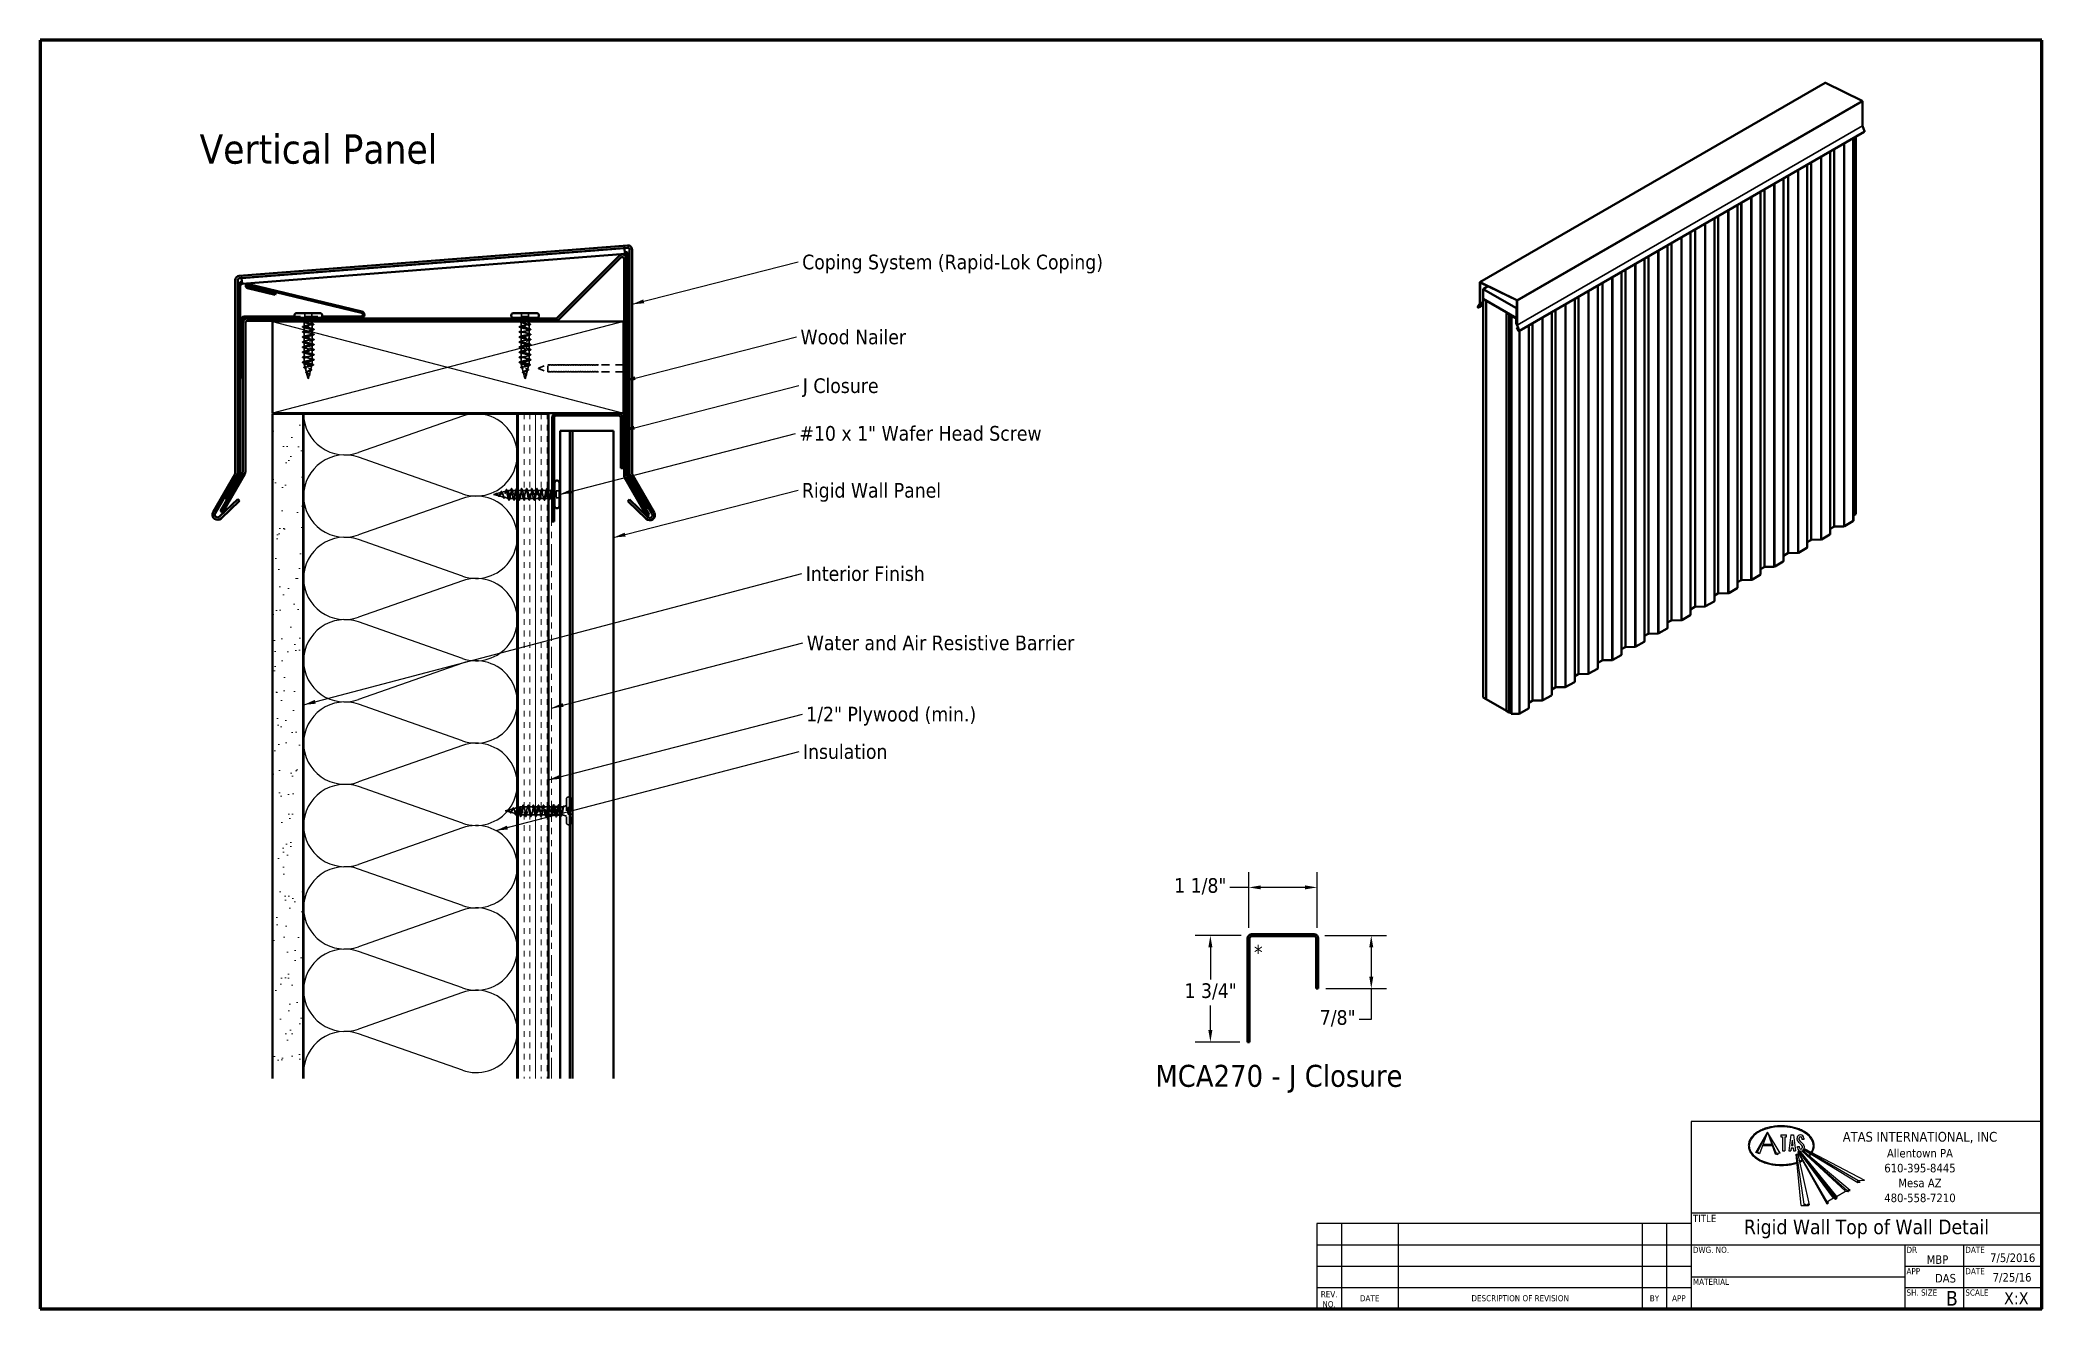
# Model space of a CAD drawing. Header units: inches. Extents: x 0.6 to 33.4, y 0.6 to 21.4.
import ezdxf

# ---------------------------------------------------------------- set-up
doc = ezdxf.new("R2010")
doc.units = ezdxf.units.IN
doc.header["$LTSCALE"] = 2
doc.header["$MEASUREMENT"] = 0
doc.linetypes.add('DASHED', pattern=[0.2067, 0.1654, -0.0413])
doc.linetypes.add('DOUBLE_DASH_CHAIN', pattern=[1.2403, 0.6614, -0.0827, 0.1654, -0.0827, 0.1654, -0.0827])
for name, color, linetype, lineweight in [('Border (ANSI)', 7, 'Continuous', 70), ('Dimension (ANSI)', 7, 'Continuous', 25), ('Hatch (ANSI)', 7, 'Continuous', 18), ('Hidden (ANSI)', 7, 'DASHED', 35), ('Logo', 7, 'Continuous', 25), ('Sketch Geometry (ANSI)', 7, 'Continuous', 25), ('Symbol (ANSI)', 7, 'Continuous', 25), ('Title (ANSI)', 7, 'Continuous', 50), ('Visible (ANSI)', 7, 'Continuous', 50), ('Visible Narrow (ANSI)', 7, 'Continuous', 35)]:
    doc.layers.add(name, color=color, linetype=linetype, lineweight=lineweight)
doc.styles.add('Label Text (ANSI)', font='tahoma.ttf')
doc.styles.add('Note Text (ANSI)', font='tahoma.ttf')
doc.styles.add('Title Block Info', font='tahoma.ttf')
doc.styles.add('Title Block Labels', font='tahoma.ttf')
doc.dimstyles.new('Architectural (ANSI)', dxfattribs={"dimscale": 2, "dimtxt": 0.12, "dimasz": 0.098425, "dimexe": 0.125, "dimexo": 0.0625, "dimgap": 0.031496, "dimtad": 0, "dimtih": 1, "dimtoh": 1, "dimdec": 4, "dimrnd": 1e-08, "dimzin": 3, "dimdsep": 46, "dimlunit": 4, "dimtxsty": 'Note Text (ANSI)', "dimcen": 0.09, "dimdle": 0.393701, "dimclrd": 256, "dimclre": 256, "dimclrt": 256, "dimadec": 0, "dimazin": 3, "dimtfac": 1, "dimtofl": 0, "dimtmove": 0, "dimatfit": 3, "dimfxl": 0, "dimfrac": 2, "dimtolj": 1, "dimtzin": 12, "dimlwd": -1, "dimlwe": -1, "dimarcsym": 0})
doc.dimstyles.new('Default (ANSI)$7', dxfattribs={"dimscale": 2, "dimtxt": 0.12, "dimasz": 0.098425, "dimexe": 0.125, "dimexo": 0.0625, "dimgap": 0.031496, "dimtad": 0, "dimtih": 1, "dimtoh": 1, "dimrnd": 1e-08, "dimzin": 4, "dimdsep": 46, "dimtxsty": 'Note Text (ANSI)', "dimcen": 0.09, "dimdle": 0.393701, "dimclrd": 256, "dimclre": 256, "dimclrt": 256, "dimadec": 0, "dimazin": 1, "dimtfac": 1, "dimtofl": 0, "dimtmove": 0, "dimatfit": 3, "dimfxl": 0, "dimtolj": 1, "dimtzin": 4, "dimlwd": -1, "dimlwe": -1, "dimarcsym": 0})

msp = doc.modelspace()

# ---------------------------------------------------------------- texts
at = {"layer": 'Symbol (ANSI)', "attachment_point": 1, "style": 'Note Text (ANSI)'}
for s, insert, char_height, width in [('{\\fTahoma|b0|i0;\\H0.4800;Vertical Panel}', (3.21338, 19.85381), 0.48, 3.9364668), ('{Coping System (Rapid-Lok Coping)}', (13.08695, 17.88188), 0.24, 5.0678118), ('{Wood Nailer}', (13.05922, 16.65328), 0.24, 1.7786062), ('{J Closure}', (13.09712, 15.85443), 0.24, 1.3172771), ('{#10 x 1" Wafer Head Screw}', (13.04268, 15.07302), 0.24, 4.0862237), ('{Rigid Wall Panel}', (13.08254, 14.13901), 0.24, 2.3369855), ('{Interior Finish}', (13.14603, 12.77398), 0.24, 2.0252188), ('{Water and Air Resistive Barrier}', (13.16261, 11.63882), 0.24, 4.4648948), ('{1/2" Plywood (min.)}', (13.15268, 10.47059), 0.24, 2.9218152), ('{Insulation}', (13.09978, 9.85725), 0.24, 1.4361102)]:
    msp.add_mtext(s, dxfattribs=dict(at, insert=insert, char_height=char_height, width=width))
at = {"layer": 'Symbol (ANSI)', "insert": (20.48849, 6.56589), "char_height": 0.24, "attachment_point": 1, "style": 'Note Text (ANSI)'}
msp.add_mtext('{*}', dxfattribs=at)
at = {"layer": 'Symbol (ANSI)', "insert": (18.87425, 4.14273), "char_height": 0.36, "attachment_point": 7, "line_spacing_factor": 1.94635, "style": 'Label Text (ANSI)'}
msp.add_mtext('MCA270 - J Closure', dxfattribs=at)

# ---------------------------------------------------------------- blocks, each defined once
blk = doc.blocks.new('Borders ATAS A Border')
at = {"layer": 'Border (ANSI)'}
for p, q in [((0.3, 10.7), (0.3, 0.3)), ((16.7, 10.7), (0.3, 10.7)), ((16.7, 0.3), (16.7, 10.7)), ((0.3, 0.3), (16.7, 0.3))]:
    blk.add_line(p, q, dxfattribs=at)
blk = doc.blocks.new('Title Blocks ATAS A-B Title Block')
at = {"layer": 'Logo', "linetype": 'Continuous'}
for p, q in [((5.513, 4.03), (5.609, 4.196)), ((5.528, 4.034), (5.609, 4.196)), ((5.609, 4.196), (5.544, 4.019)), ((5.714, 4.023), (5.609, 4.196)), ((5.609, 4.196), (5.673, 4.019)), ((5.681, 4.026), (5.609, 4.196)), ((5.719, 4.174), (5.719, 4.157)), ((5.719, 4.174), (5.764, 4.174)), ((5.719, 4.157), (5.733, 4.157)), ((5.733, 4.157), (5.733, 4.041)), ((5.75, 4.157), (5.764, 4.157)), ((5.75, 4.157), (5.75, 4.041)), ((5.764, 4.157), (5.764, 4.174)), ((5.799, 4.174), (5.783, 4.041)), ((5.799, 4.174), (5.822, 4.174)), ((5.81, 4.131), (5.805, 4.085)), ((5.81, 4.131), (5.816, 4.085)), ((5.822, 4.174), (5.838, 4.041)), ((5.852, 4.135), (5.851, 4.146)), ((5.852, 4.134), (5.852, 4.135)), ((5.854, 4.13), (5.852, 4.134)), ((5.854, 4.129), (5.854, 4.13)), ((5.855, 4.127), (5.854, 4.129)), ((5.856, 4.124), (5.855, 4.127)), ((5.858, 4.122), (5.856, 4.124)), ((5.86, 4.119), (5.858, 4.122)), ((5.858, 4.122), (5.858, 4.122)), ((5.861, 4.119), (5.86, 4.119)), ((5.863, 4.115), (5.861, 4.119)), ((5.868, 4.109), (5.863, 4.115)), ((5.868, 4.135), (5.868, 4.146)), ((5.873, 4.128), (5.868, 4.135)), ((5.869, 4.108), (5.868, 4.109)), ((5.87, 4.107), (5.869, 4.108)), ((5.87, 4.107), (5.875, 4.102)), ((5.874, 4.126), (5.873, 4.128)), ((5.883, 4.116), (5.874, 4.126)), ((5.875, 4.102), (5.879, 4.098)), ((5.886, 4.112), (5.883, 4.116)), ((5.891, 4.107), (5.886, 4.112)), ((5.89, 4.146), (5.89, 4.135)), ((5.907, 4.135), (5.89, 4.135)), ((5.891, 4.107), (5.892, 4.106)), ((5.892, 4.106), (5.893, 4.105)), ((5.893, 4.105), (5.898, 4.099)), ((5.907, 4.146), (5.907, 4.135)), ((5.544, 4.019), (5.513, 4.03)), ((5.544, 4.019), (5.528, 4.034)), ((5.568, 4.086), (5.649, 4.086)), ((5.572, 4.096), (5.645, 4.096)), ((5.673, 4.019), (5.681, 4.026)), ((5.673, 4.019), (5.695, 4.013)), ((5.681, 4.026), (5.714, 4.023)), ((5.69, 4.026), (5.695, 4.013)), ((5.733, 4.041), (5.75, 4.041)), ((5.783, 4.041), (5.799, 4.041)), ((5.803, 4.068), (5.799, 4.041)), ((5.803, 4.068), (5.818, 4.068)), ((5.805, 4.085), (5.816, 4.085)), ((5.818, 4.068), (5.821, 4.041)), ((5.821, 4.041), (5.838, 4.041)), ((5.886, 3.594), (5.845, 4.014)), ((5.845, 4.014), (5.849, 4.014)), ((5.849, 4.015), (5.85, 4.017)), ((5.91, 3.604), (5.849, 4.015)), ((5.85, 4.017), (5.851, 4.016)), ((5.851, 4.016), (5.853, 4.015)), ((5.853, 4.015), (5.855, 4.016)), ((5.855, 4.068), (5.855, 4.079)), ((5.855, 4.079), (5.871, 4.079)), ((5.856, 4.017), (5.855, 4.016)), ((5.857, 4.016), (5.856, 4.017)), ((5.857, 4.035), (5.866, 4.04)), ((5.857, 4.035), (6.095, 3.623)), ((5.857, 4.035), (5.857, 4.032)), ((5.857, 4.032), (6.095, 3.607)), ((5.857, 4.016), (5.95, 3.601)), ((6.151, 3.655), (5.866, 4.04)), ((5.866, 4.04), (5.868, 4.039)), ((5.868, 4.039), (5.87, 4.04)), ((5.868, 4.039), (6.165, 3.647)), ((5.87, 4.042), (5.871, 4.043)), ((5.87, 4.042), (6.175, 3.669)), ((5.87, 4.042), (5.87, 4.04)), ((6.178, 3.654), (5.87, 4.04)), ((5.871, 4.068), (5.871, 4.079)), ((5.879, 4.098), (5.887, 4.089)), ((5.887, 4.089), (5.888, 4.087)), ((5.888, 4.087), (5.893, 4.079)), ((6.247, 3.711), (5.889, 4.042)), ((5.892, 4.042), (6.261, 3.717)), ((5.893, 4.079), (5.893, 4.068)), ((6.287, 3.718), (5.895, 4.044)), ((5.898, 4.099), (5.901, 4.096)), ((5.901, 4.096), (5.901, 4.096)), ((5.901, 4.096), (5.903, 4.093)), ((5.903, 4.093), (5.904, 4.092)), ((5.904, 4.092), (5.905, 4.09)), ((5.905, 4.09), (5.906, 4.087)), ((5.905, 4.052), (6.348, 3.784)), ((5.906, 4.087), (5.907, 4.086)), ((6.348, 3.8), (5.906, 4.055)), ((5.907, 4.086), (5.908, 4.084)), ((5.908, 4.084), (5.909, 4.081)), ((5.909, 4.081), (5.909, 4.079)), ((5.909, 4.079), (5.91, 4.068)), ((5.909, 4.061), (6.404, 3.803)), ((6.348, 3.8), (6.404, 3.803)), ((6.348, 3.784), (6.348, 3.8)), ((6.369, 3.785), (6.348, 3.797)), ((6.348, 3.784), (6.369, 3.785)), ((6.095, 3.623), (6.151, 3.656)), ((6.095, 3.623), (6.095, 3.607)), ((6.095, 3.607), (6.109, 3.615)), ((6.109, 3.615), (6.102, 3.627)), ((6.151, 3.656), (6.165, 3.647)), ((6.165, 3.647), (6.178, 3.655)), ((6.175, 3.669), (6.247, 3.711)), ((6.175, 3.669), (6.178, 3.655)), ((6.247, 3.711), (6.268, 3.709)), ((6.261, 3.718), (6.262, 3.719)), ((6.261, 3.718), (6.261, 3.718)), ((6.261, 3.718), (6.261, 3.718)), ((6.262, 3.716), (6.261, 3.718)), ((6.262, 3.719), (6.264, 3.72)), ((6.265, 3.715), (6.262, 3.716)), ((6.264, 3.72), (6.272, 3.719)), ((6.267, 3.715), (6.265, 3.715)), ((6.269, 3.716), (6.267, 3.715)), ((6.268, 3.709), (6.271, 3.709)), ((6.269, 3.716), (6.269, 3.716)), ((6.272, 3.715), (6.269, 3.716)), ((6.271, 3.709), (6.272, 3.709)), ((6.272, 3.719), (6.279, 3.716)), ((6.274, 3.713), (6.272, 3.715)), ((6.272, 3.709), (6.273, 3.71)), ((6.273, 3.71), (6.274, 3.712)), ((6.274, 3.712), (6.274, 3.713)), ((6.279, 3.716), (6.284, 3.716)), ((6.284, 3.716), (6.287, 3.718)), ((5.886, 3.594), (5.944, 3.595)), ((5.909, 3.597), (5.91, 3.605)), ((5.91, 3.605), (5.918, 3.605)), ((5.918, 3.605), (5.929, 3.598)), ((5.929, 3.598), (5.94, 3.605)), ((5.944, 3.607), (5.94, 3.605)), ((5.95, 3.601), (5.944, 3.607)), ((5.944, 3.595), (5.95, 3.601))]:
    blk.add_line(p, q, dxfattribs=at)
at = {"layer": 'Logo', "color": 7, "linetype": 'Continuous', "lineweight": 25}
blk.add_line((5.901, 4.048), (5.903, 4.05), dxfattribs=at)
at = {"layer": 'Logo', "linetype": 'Continuous'}
for centre, radius, start, end in [((5.879, 4.146), 0.0277, 0, 180), ((5.879, 4.146), 0.0111, 0, 180), ((5.882, 4.068), 0.0277, 180, 0), ((5.882, 4.068), 0.0111, 180, 0)]:
    blk.add_arc(centre, radius, start, end, dxfattribs=at)
at = {"layer": 'Logo'}
for start_param, end_param in [(5.920587, 11.509279), (5.311273, 5.424577), (5.721945, 5.844109)]:
    blk.add_ellipse((5.722, 4.085), major_axis=(0.263, 0), ratio=0.589286, start_param=start_param, end_param=end_param, dxfattribs=at)
for points in [[(5.974, 4.027), (5.987, 4.054), (5.992, 4.083), (5.988, 4.112), (5.976, 4.14), (5.956, 4.166), (5.929, 4.189), (5.896, 4.209), (5.858, 4.225), (5.816, 4.237), (5.772, 4.244), (5.725, 4.247), (5.679, 4.245), (5.634, 4.238), (5.591, 4.227), (5.553, 4.211), (5.519, 4.192), (5.491, 4.169), (5.47, 4.144), (5.457, 4.116), (5.452, 4.087), (5.456, 4.058), (5.468, 4.03), (5.487, 4.004), (5.514, 3.981), (5.547, 3.961), (5.585, 3.945), (5.627, 3.933), (5.672, 3.926), (5.718, 3.923), (5.764, 3.925), (5.809, 3.931), (5.852, 3.943)], [(5.872, 3.95), (5.878, 3.952), (5.885, 3.955), (5.891, 3.958), (5.897, 3.961)], [(5.95, 3.998), (5.954, 4.002), (5.959, 4.006), (5.962, 4.011), (5.966, 4.015)]]:
    blk.add_spline(points, degree=3, dxfattribs=at)
at = {"layer": 'Sketch Geometry (ANSI)'}
for p, q in [((7.858, 4.284), (4.983, 4.284)), ((4.983, 4.284), (4.983, 2.746)), ((7.858, 2.746), (7.858, 4.284)), ((1.918, 3.446), (1.918, 2.746)), ((4.983, 3.446), (1.918, 3.446)), ((2.118, 3.446), (2.118, 2.746)), ((2.583, 3.446), (2.583, 2.746)), ((4.583, 3.446), (4.583, 2.746)), ((4.783, 3.446), (4.783, 2.746)), ((4.983, 3.534), (7.858, 3.534)), ((1.918, 3.271), (4.983, 3.271)), ((4.983, 3.271), (7.858, 3.271)), ((6.733, 3.271), (6.733, 2.746)), ((7.215, 3.271), (7.215, 2.746)), ((1.918, 3.096), (4.983, 3.096)), ((4.983, 3.009), (6.733, 3.009)), ((6.733, 3.096), (7.858, 3.096)), ((1.918, 2.921), (4.983, 2.921)), ((6.733, 2.921), (7.858, 2.921)), ((1.918, 2.746), (4.983, 2.746)), ((4.983, 2.746), (7.858, 2.746))]:
    blk.add_line(p, q, dxfattribs=at)
at = {"layer": 'Symbol (ANSI)', "char_height": 0.05, "attachment_point": 5, "style": 'Title Block Labels'}
for s, insert, line_spacing_factor in [('{\\H1.6x;ATAS INTERNATIONAL, INC\\P\\H0.875x;Allentown PA\\H1.3631x; \\H0.73365x;\\P610-395-8445\\H1.1376x; \\H0.87902x;\\PMesa AZ\\H1.1946x; \\H0.83708x;\\P480-558-7210\\H1.1855x; }', (6.858, 3.909), 1.04605), ('REV.\\PNO.', (2.018, 2.826), 0.987884)]:
    blk.add_mtext(s, dxfattribs=dict(at, insert=insert, line_spacing_factor=line_spacing_factor))
at = {"layer": 'Symbol (ANSI)'}
for s, insert, char_height, attachment_point, style in [('\\fTahoma|b0|i0;\\H0.0600;TITLE', (4.998, 3.519), 0.06, 1, 'Title Block Labels'), ('DWG. NO.', (4.998, 3.256), 0.05, 1, 'Title Block Labels'), ('DR', (6.748, 3.256), 0.05, 1, 'Title Block Labels'), ('MBP', (7.09, 3.116), 0.07, 9, 'Title Block Info'), ('DATE', (7.23, 3.256), 0.05, 1, 'Title Block Labels'), ('MATERIAL', (4.998, 2.994), 0.05, 1, 'Title Block Labels'), ('APP', (6.748, 3.081), 0.05, 1, 'Title Block Labels'), ('DAS', (7.153, 2.962), 0.07, 9, 'Title Block Info'), ('DATE', (7.23, 3.081), 0.05, 1, 'Title Block Labels'), ('7/25/16', (7.772, 2.962), 0.07, 9, 'Title Block Info'), ('DATE', (2.35, 2.834), 0.05, 5, 'Title Block Labels'), ('DESCRIPTION OF REVISION', (3.583, 2.834), 0.05, 5, 'Title Block Labels'), ('BY', (4.683, 2.834), 0.05, 5, 'Title Block Labels'), ('APP', (4.883, 2.834), 0.05, 5, 'Title Block Labels'), ('SH. SIZE', (6.748, 2.906), 0.05, 1, 'Title Block Labels'), ('SCALE', (7.23, 2.906), 0.05, 1, 'Title Block Labels'), ('\\fTahoma|b0|i0;\\H0.1000;X:X', (7.748, 2.834), 0.1, 6, 'Title Block Info')]:
    blk.add_mtext(s, dxfattribs=dict(at, insert=insert, char_height=char_height, attachment_point=attachment_point, style=style))
for tag, p, height, style in [('CREATION_DATE_001', (7.432, 3.131), 0.07, 'Title Block Info'), ('Sheet_Size_001', (7.071, 2.774), 0.12, 'Note Text (ANSI)')]:
    blk.add_attdef(tag, p, '', height=height, dxfattribs=dict(at, style=style))
at = {"layer": 'Title (ANSI)', "attachment_point": 5, "style": 'Note Text (ANSI)'}
for s, insert, char_height in [('Rigid Wall Top of Wall Detail', (6.42, 3.402), 0.12), ('\\fTahoma|b0|i0;\\H0.1000; ', (5.858, 3.14), 0.1), ('\\fTahoma|b0|i0;\\H0.1000; ', (5.858, 2.877), 0.1)]:
    blk.add_mtext(s, dxfattribs=dict(at, insert=insert, char_height=char_height))
blk = doc.blocks.new('*D8')
at = {"layer": 'Defpoints', "color": 0, "transparency": 16777216}
for p in [(21.524, 6.723), (22.411, 6.723), (21.542, 5.851)]:
    blk.add_point(p, dxfattribs=at)
at = {"layer": 'Dimension (ANSI)', "transparency": 16777216}
for p, q in [((21.649, 6.723), (22.661, 6.723)), ((22.411, 6.526), (22.411, 6.048)), ((21.667, 5.851), (22.661, 5.851)), ((22.411, 5.851), (22.411, 5.346)), ((22.411, 5.346), (22.214, 5.346))]:
    blk.add_line(p, q, dxfattribs=at)
for points in [[(22.378, 6.526), (22.444, 6.526), (22.411, 6.723)], [(22.378, 6.048), (22.444, 6.048), (22.411, 5.851)]]:
    blk.add_solid(points, dxfattribs=at)
at = {"layer": 'Dimension (ANSI)', "transparency": 16777216, "insert": (21.567, 5.498), "char_height": 0.24, "attachment_point": 1, "style": 'Note Text (ANSI)'}
blk.add_mtext('\\A1;7/8"', dxfattribs=at)
blk = doc.blocks.new('*D9')
at = {"layer": 'Defpoints', "color": 0, "transparency": 16777216}
for p in [(21.524, 7.51), (20.404, 6.723), (21.524, 6.723)]:
    blk.add_point(p, dxfattribs=at)
at = {"layer": 'Dimension (ANSI)', "transparency": 16777216}
for p, q in [((20.404, 6.848), (20.404, 7.76)), ((21.524, 6.848), (21.524, 7.76)), ((20.404, 7.51), (20.092, 7.51)), ((21.327, 7.51), (20.601, 7.51))]:
    blk.add_line(p, q, dxfattribs=at)
for points in [[(20.601, 7.543), (20.601, 7.478), (20.404, 7.51)], [(21.327, 7.543), (21.327, 7.478), (21.524, 7.51)]]:
    blk.add_solid(points, dxfattribs=at)
at = {"layer": 'Dimension (ANSI)', "transparency": 16777216, "insert": (19.181, 7.662), "char_height": 0.24, "attachment_point": 1, "style": 'Note Text (ANSI)'}
blk.add_mtext('\\A1;1 1/8"', dxfattribs=at)
blk = doc.blocks.new('*D10')
at = {"layer": 'Defpoints', "color": 0, "transparency": 16777216}
for p in [(19.775, 6.723), (20.404, 6.723), (20.385, 4.976)]:
    blk.add_point(p, dxfattribs=at)
at = {"layer": 'Dimension (ANSI)', "transparency": 16777216}
for p, q in [((20.279, 6.723), (19.525, 6.723)), ((19.775, 6.526), (19.775, 6.001)), ((19.775, 5.173), (19.775, 5.572)), ((20.26, 4.976), (19.525, 4.976))]:
    blk.add_line(p, q, dxfattribs=at)
for points in [[(19.742, 6.526), (19.808, 6.526), (19.775, 6.723)], [(19.742, 5.173), (19.808, 5.173), (19.775, 4.976)]]:
    blk.add_solid(points, dxfattribs=at)
at = {"layer": 'Dimension (ANSI)', "transparency": 16777216, "insert": (19.351, 5.938), "char_height": 0.24, "attachment_point": 1, "style": 'Note Text (ANSI)'}
blk.add_mtext('\\A1;1 3/4"', dxfattribs=at)

# ---------------------------------------------------------------- dimensions: what is measured, and where the dimension line sits
at = {"layer": 'Dimension (ANSI)'}
for base, p1, p2, angle, override, picture, middle in [((21.52358, 7.51033), (20.40407, 6.72293), (21.52358, 6.72293), 180, {"dimtih": 0, "dimtoh": 0, "dimdec": 4, "dimlfac": 1, "dimtp": 0, "dimtm": 0, "dimtdec": 2, "dimatfit": 2}, '*D9', (19.60517, 7.51033)), ((19.77493, 6.72293), (20.38532, 4.97567), (20.40407, 6.72293), 90, {"dimdec": 4, "dimlfac": 1, "dimtp": 0, "dimtm": 0, "dimtdec": 2, "dimatfit": 1}, '*D10', (19.77493, 5.7868)), ((22.41127, 6.72293), (21.54232, 5.85067), (21.52358, 6.72293), 90, {"dimdec": 4, "dimlfac": 1, "dimtp": 0, "dimtm": 0, "dimtdec": 2, "dimatfit": 2}, '*D8', (21.85905, 5.3461))]:
    dim = msp.add_linear_dim(base=base, p1=p1, p2=p2, angle=angle, dimstyle='Architectural (ANSI)', override=override, dxfattribs=at)
    dim.commit()
    dim.dimension.update_dxf_attribs({"geometry": picture, "text_midpoint": middle, "dimtype": 160})

# ---------------------------------------------------------------- hatches: boundary and pattern name
at = {"layer": 'Hatch (ANSI)', "true_color": 0x804000}
h = msp.add_hatch(dxfattribs=at)
h.set_pattern_fill('AR-SAND', color=36, scale=0.25, angle=45, style=0)
h.paths.add_polyline_path([(4.40895, 4.37548), (4.40895, 15.27476), (4.90895, 15.27476), (4.90895, 4.37548)])
h = msp.add_hatch(dxfattribs=at)
h.set_pattern_fill('INSUL', color=36, scale=0.75, angle=90, style=0)
h.paths.add_polyline_path([(8.42895, 4.37548), (8.42895, 15.27476), (8.92895, 15.27476), (8.92895, 4.37548)])

# ---------------------------------------------------------------- linework, layer by layer
at = {"layer": 'Hidden (ANSI)', "color": 5, "ltscale": 0.029661, "true_color": 0x0000ff}
for p, q in [((10.1744, 18.02194), (10.17685, 17.99078)), ((3.90235, 17.49761), (3.8999, 17.52876))]:
    msp.add_line(p, q, dxfattribs=at)
at = {"layer": 'Hidden (ANSI)', "color": 96, "ltscale": 0.160505, "true_color": 0x008000}
for p, q in [((4.77006, 16.86776), (4.9387, 16.86776)), ((5.0517, 16.86776), (5.22034, 16.86776))]:
    msp.add_line(p, q, dxfattribs=at)
at = {"layer": 'Hidden (ANSI)', "color": 96, "ltscale": 0.037042, "true_color": 0x008000}
for p, q in [((4.8702, 16.83376), (4.8702, 16.79476)), ((5.1202, 16.83376), (5.1202, 16.79476)), ((8.42176, 16.83376), (8.42176, 16.79476)), ((8.67176, 16.83376), (8.67176, 16.79476)), ((10.20795, 16.11224), (10.16895, 16.11224)), ((10.20795, 15.92474), (10.16895, 15.92474))]:
    msp.add_line(p, q, dxfattribs=at)
at = {"layer": 'Hidden (ANSI)', "ltscale": 0.039947}
for p, q in [((4.92496, 16.79476), (4.90923, 16.83376)), ((5.06544, 16.79476), (5.08117, 16.83376)), ((8.47651, 16.79476), (8.46079, 16.83376)), ((8.617, 16.79476), (8.63272, 16.83376))]:
    msp.add_line(p, q, dxfattribs=at)
at = {"layer": 'Hidden (ANSI)', "ltscale": 0.003456}
for p, q in [((4.92867, 16.78557), (4.92727, 16.78903)), ((8.48022, 16.78557), (8.47883, 16.78903))]:
    msp.add_line(p, q, dxfattribs=at)
at = {"layer": 'Hidden (ANSI)', "ltscale": 0.066139}
for p, q in [((4.9302, 16.77607), (4.9302, 16.70651)), ((8.48176, 16.77607), (8.48176, 16.70651))]:
    msp.add_line(p, q, dxfattribs=at)
at = {"layer": 'Hidden (ANSI)', "ltscale": 0.004297}
for p, q in [((4.93386, 16.78176), (4.93554, 16.78176)), ((8.48541, 16.78176), (8.48709, 16.78176))]:
    msp.add_line(p, q, dxfattribs=at)
at = {"layer": 'Hidden (ANSI)', "ltscale": 0.16912}
for p, q in [((4.93554, 16.78176), (5.0602, 16.78176)), ((8.48709, 16.78176), (8.61176, 16.78176))]:
    msp.add_line(p, q, dxfattribs=at)
at = {"layer": 'Hidden (ANSI)', "ltscale": 0.053232}
for p, q in [((4.9387, 16.92376), (4.9387, 16.86776)), ((5.0517, 16.92376), (5.0517, 16.86776)), ((8.49026, 16.92376), (8.49026, 16.86776)), ((8.60326, 16.92376), (8.60326, 16.86776)), ((8.92895, 13.88726), (8.87295, 13.88726)), ((9.11095, 14.00876), (9.05495, 14.00876)), ((9.11095, 13.89576), (9.05495, 13.89576)), ((9.30295, 8.82176), (9.24695, 8.82176)), ((9.30295, 8.70876), (9.24695, 8.70876))]:
    msp.add_line(p, q, dxfattribs=at)
at = {"layer": 'Hidden (ANSI)', "ltscale": 0.107515}
for p, q in [((4.9387, 16.86776), (5.0517, 16.86776)), ((8.49026, 16.86776), (8.60326, 16.86776)), ((9.05495, 14.00876), (9.05495, 13.89576)), ((9.24695, 8.82176), (9.24695, 8.70876))]:
    msp.add_line(p, q, dxfattribs=at)
at = {"layer": 'Hidden (ANSI)', "ltscale": 0.002981}
for p, q in [((5.0602, 16.78176), (5.06141, 16.78476)), ((8.61176, 16.78176), (8.61296, 16.78476))]:
    msp.add_line(p, q, dxfattribs=at)
at = {"layer": 'Hidden (ANSI)', "ltscale": 0.03317}
for p, q in [((5.0602, 16.78176), (5.0602, 16.74683)), ((8.61176, 16.78176), (8.61176, 16.74683))]:
    msp.add_line(p, q, dxfattribs=at)
at = {"layer": 'Hidden (ANSI)', "ltscale": 0.063883}
for p, q in [((5.0602, 16.7322), (5.0602, 16.66501)), ((8.61176, 16.7322), (8.61176, 16.66501))]:
    msp.add_line(p, q, dxfattribs=at)
at = {"layer": 'Hidden (ANSI)', "ltscale": 0.062755}
for p, q in [((4.9302, 16.68951), (4.9302, 16.62351)), ((4.9302, 16.60651), (4.9302, 16.54051)), ((4.9302, 16.52351), (4.9302, 16.45751)), ((4.9302, 16.44051), (4.9302, 16.37451)), ((5.0602, 16.64801), (5.0602, 16.58201)), ((5.0602, 16.56501), (5.0602, 16.49901)), ((5.0602, 16.48201), (5.0602, 16.41601)), ((8.48176, 16.68951), (8.48176, 16.62351)), ((8.48176, 16.60651), (8.48176, 16.54051)), ((8.48176, 16.52351), (8.48176, 16.45751)), ((8.48176, 16.44051), (8.48176, 16.37451)), ((8.61176, 16.64801), (8.61176, 16.58201)), ((8.61176, 16.56501), (8.61176, 16.49901)), ((8.61176, 16.48201), (8.61176, 16.41601)), ((4.9302, 16.35751), (4.9302, 16.29151)), ((4.9302, 16.27451), (4.9302, 16.20851)), ((4.9302, 16.19151), (4.9302, 16.12551)), ((5.0602, 16.39901), (5.0602, 16.33301)), ((5.0602, 16.31601), (5.0602, 16.25001)), ((5.0602, 16.23301), (5.0602, 16.16701)), ((8.48176, 16.35751), (8.48176, 16.29151)), ((8.48176, 16.27451), (8.48176, 16.20851)), ((8.48176, 16.19151), (8.48176, 16.12551)), ((8.61176, 16.39901), (8.61176, 16.33301)), ((8.61176, 16.31601), (8.61176, 16.25001)), ((8.61176, 16.23301), (8.61176, 16.16701)), ((8.35795, 13.88726), (8.29195, 13.88726)), ((8.39945, 14.01726), (8.33345, 14.01726)), ((8.52395, 13.88726), (8.45795, 13.88726)), ((8.56545, 14.01726), (8.49945, 14.01726)), ((8.60695, 13.88726), (8.54095, 13.88726)), ((8.64845, 14.01726), (8.58245, 14.01726)), ((8.68995, 13.88726), (8.62395, 13.88726)), ((8.73145, 14.01726), (8.66545, 14.01726)), ((8.77295, 13.88726), (8.70695, 13.88726)), ((8.81445, 14.01726), (8.74845, 14.01726)), ((8.85595, 13.88726), (8.78995, 13.88726)), ((8.89745, 14.01726), (8.83145, 14.01726)), ((8.54995, 8.70026), (8.48395, 8.70026)), ((8.59145, 8.83026), (8.52545, 8.83026)), ((8.63295, 8.70026), (8.56695, 8.70026)), ((8.67445, 8.83026), (8.60845, 8.83026)), ((8.71595, 8.70026), (8.64995, 8.70026)), ((8.75745, 8.83026), (8.69145, 8.83026)), ((8.79895, 8.70026), (8.73295, 8.70026)), ((8.84045, 8.83026), (8.77445, 8.83026)), ((8.88195, 8.70026), (8.81595, 8.70026)), ((8.92345, 8.83026), (8.85745, 8.83026))]:
    msp.add_line(p, q, dxfattribs=at)
at = {"layer": 'Hidden (ANSI)', "ltscale": 0.002412}
for p, q in [((4.9952, 16.7178), (4.9952, 16.71973)), ((8.54676, 16.7178), (8.54676, 16.71973)), ((4.9952, 16.09723), (4.9952, 16.0953)), ((8.54676, 16.09723), (8.54676, 16.0953))]:
    msp.add_line(p, q, dxfattribs=at)
at = {"layer": 'Hidden (ANSI)', "ltscale": 0.020614}
for p, q in [((4.9302, 16.10851), (4.9302, 16.08676)), ((8.48176, 16.10851), (8.48176, 16.08676))]:
    msp.add_line(p, q, dxfattribs=at)
at = {"layer": 'Hidden (ANSI)', "ltscale": 0.194373}
for p, q in [((4.9302, 16.08676), (5.0602, 16.08676)), ((8.48176, 16.08676), (8.61176, 16.08676)), ((8.96895, 14.01726), (8.96895, 13.88726)), ((9.16095, 8.83026), (9.16095, 8.70026))]:
    msp.add_line(p, q, dxfattribs=at)
at = {"layer": 'Hidden (ANSI)', "ltscale": 0.046387}
for p, q in [((4.94282, 16.03961), (4.9302, 16.08676)), ((8.49437, 16.03961), (8.48176, 16.08676))]:
    msp.add_line(p, q, dxfattribs=at)
at = {"layer": 'Hidden (ANSI)', "ltscale": 0.028664}
for p, q in [((4.9952, 16.10476), (4.9952, 16.09723)), ((4.9952, 16.0953), (4.9952, 16.08776)), ((8.54676, 16.10476), (8.54676, 16.09723)), ((8.54676, 16.0953), (8.54676, 16.08776)), ((8.28248, 13.85801), (8.27495, 13.88726)), ((8.29195, 13.88726), (8.28442, 13.85801)), ((8.47448, 8.67101), (8.46695, 8.70026)), ((8.48395, 8.70026), (8.47642, 8.67101))]:
    msp.add_line(p, q, dxfattribs=at)
at = {"layer": 'Hidden (ANSI)', "ltscale": 0.004328}
for p, q in [((5.059, 16.08227), (5.0602, 16.08676)), ((8.61055, 16.08227), (8.61176, 16.08676))]:
    msp.add_line(p, q, dxfattribs=at)
at = {"layer": 'Hidden (ANSI)', "ltscale": 0.060136}
for p, q in [((5.0602, 16.15001), (5.0602, 16.08676)), ((8.61176, 16.15001), (8.61176, 16.08676))]:
    msp.add_line(p, q, dxfattribs=at)
at = {"layer": 'Hidden (ANSI)', "ltscale": 0.153046}
for p, q in [((8.76795, 16.02349), (8.91906, 16.07849)), ((8.76795, 16.01349), (8.91906, 15.95849))]:
    msp.add_line(p, q, dxfattribs=at)
at = {"layer": 'Hidden (ANSI)', "ltscale": 0.179413}
msp.add_line((8.91906, 15.95849), (8.91906, 16.07849), dxfattribs=at)
at = {"layer": 'Hidden (ANSI)', "ltscale": 0.017042}
for p, q in [((8.93706, 16.07849), (8.91906, 16.07849)), ((8.93706, 15.95849), (8.91906, 15.95849))]:
    msp.add_line(p, q, dxfattribs=at)
at = {"layer": 'Hidden (ANSI)', "ltscale": 0.390257}
for p, q in [((10.15895, 16.07849), (9.74906, 16.07849)), ((10.15895, 15.95849), (9.74906, 15.95849))]:
    msp.add_line(p, q, dxfattribs=at)
at = {"layer": 'Hidden (ANSI)', "ltscale": 0.037042}
for p, q in [((10.20795, 16.07849), (10.16895, 16.07849)), ((10.20795, 15.95849), (10.16895, 15.95849))]:
    msp.add_line(p, q, dxfattribs=at)
at = {"layer": 'Hidden (ANSI)', "ltscale": 0.072171}
for p, q in [((4.96564, 15.95428), (4.94603, 16.02759)), ((8.51719, 15.95428), (8.49758, 16.02759))]:
    msp.add_line(p, q, dxfattribs=at)
at = {"layer": 'Hidden (ANSI)', "ltscale": 0.077103}
for p, q in [((4.98847, 15.86895), (4.96752, 15.94726)), ((8.54002, 15.86895), (8.51907, 15.94726))]:
    msp.add_line(p, q, dxfattribs=at)
at = {"layer": 'Hidden (ANSI)', "ltscale": 0.022741}
for p, q in [((4.9952, 15.84376), (4.989, 15.86693)), ((8.54676, 15.84376), (8.54056, 15.86693))]:
    msp.add_line(p, q, dxfattribs=at)
at = {"layer": 'Hidden (ANSI)', "ltscale": 0.062337}
for p, q in [((4.9952, 15.84376), (5.01214, 15.9071)), ((8.54676, 15.84376), (8.5637, 15.9071))]:
    msp.add_line(p, q, dxfattribs=at)
at = {"layer": 'Hidden (ANSI)', "ltscale": 0.074634}
for p, q in [((5.01335, 15.91162), (5.03363, 15.98743)), ((8.56491, 15.91162), (8.58518, 15.98743))]:
    msp.add_line(p, q, dxfattribs=at)
at = {"layer": 'Hidden (ANSI)', "ltscale": 0.069707}
for p, q in [((5.03618, 15.99695), (5.05512, 16.06776)), ((8.58773, 15.99695), (8.60667, 16.06776))]:
    msp.add_line(p, q, dxfattribs=at)
at = {"layer": 'Hidden (ANSI)', "ltscale": 0.014859}
msp.add_line((8.76795, 16.02349), (8.76795, 16.01349), dxfattribs=at)
at = {"layer": 'Hidden (ANSI)', "ltscale": 0.042539}
for p, q in [((8.03095, 13.95226), (8.0742, 13.96383)), ((8.22295, 8.76526), (8.2662, 8.77683))]:
    msp.add_line(p, q, dxfattribs=at)
at = {"layer": 'Hidden (ANSI)', "ltscale": 0.082134}
for p, q in [((8.03095, 13.95226), (8.11437, 13.92995)), ((8.22295, 8.76526), (8.30637, 8.74295))]:
    msp.add_line(p, q, dxfattribs=at)
at = {"layer": 'Hidden (ANSI)', "ltscale": 0.075866}
for p, q in [((8.07748, 13.96471), (8.15453, 13.98532)), ((8.26948, 8.77771), (8.34653, 8.79832))]:
    msp.add_line(p, q, dxfattribs=at)
at = {"layer": 'Hidden (ANSI)', "ltscale": 0.073402}
for p, q in [((8.12014, 13.92841), (8.1947, 13.90846)), ((8.31214, 8.74141), (8.3867, 8.72146))]:
    msp.add_line(p, q, dxfattribs=at)
at = {"layer": 'Hidden (ANSI)', "ltscale": 0.070939}
msp.add_line((8.1628, 13.98753), (8.23486, 14.00681), dxfattribs=at)
at = {"layer": 'Hidden (ANSI)', "ltscale": 0.067416}
msp.add_line((8.20547, 13.90558), (8.27395, 13.88726), dxfattribs=at)
at = {"layer": 'Hidden (ANSI)', "ltscale": 0.025357}
for p, q in [((8.24813, 14.01036), (8.27395, 14.01726)), ((8.44013, 8.82336), (8.46595, 8.83026))]:
    msp.add_line(p, q, dxfattribs=at)
at = {"layer": 'Hidden (ANSI)', "ltscale": 0.117611}
for p, q in [((8.27395, 14.01726), (8.27395, 13.93116)), ((8.46595, 8.83026), (8.46595, 8.74416))]:
    msp.add_line(p, q, dxfattribs=at)
at = {"layer": 'Hidden (ANSI)', "ltscale": 0.040375}
for p, q in [((8.31645, 14.01726), (8.27395, 14.01726)), ((8.50845, 8.83026), (8.46595, 8.83026))]:
    msp.add_line(p, q, dxfattribs=at)
at = {"layer": 'Hidden (ANSI)', "ltscale": 0.071462}
for p, q in [((8.27395, 13.93116), (8.27395, 13.88749)), ((8.46595, 8.74416), (8.46595, 8.70049))]:
    msp.add_line(p, q, dxfattribs=at)
at = {"layer": 'Hidden (ANSI)', "ltscale": 0.0051}
for p, q in [((8.27395, 13.88749), (8.27395, 13.88726)), ((8.46595, 8.70049), (8.46595, 8.70026))]:
    msp.add_line(p, q, dxfattribs=at)
at = {"layer": 'Hidden (ANSI)', "ltscale": 0.000852348}
for p, q in [((8.27495, 13.88726), (8.27395, 13.88726)), ((8.46695, 8.70026), (8.46595, 8.70026))]:
    msp.add_line(p, q, dxfattribs=at)
at = {"layer": 'Hidden (ANSI)', "ltscale": 0.041803}
msp.add_line((8.41895, 13.88726), (8.37495, 13.88726), dxfattribs=at)
at = {"layer": 'Hidden (ANSI)', "ltscale": 0.004078}
for p, q in [((8.42084, 14.01726), (8.41645, 14.01726)), ((9.02784, 8.83026), (9.02345, 8.83026)), ((9.04795, 8.70026), (9.04357, 8.70026))]:
    msp.add_line(p, q, dxfattribs=at)
at = {"layer": 'Hidden (ANSI)', "ltscale": 0.050851}
msp.add_line((8.48245, 14.01726), (8.42895, 14.01726), dxfattribs=at)
at = {"layer": 'Hidden (ANSI)', "ltscale": 0.011328}
msp.add_line((8.44095, 13.88726), (8.42895, 13.88726), dxfattribs=at)
at = {"layer": 'Hidden (ANSI)', "ltscale": 0.013709}
msp.add_line((8.92895, 14.01726), (8.91445, 14.01726), dxfattribs=at)
at = {"layer": 'Hidden (ANSI)', "ltscale": 0.004505}
msp.add_line((8.94132, 13.88726), (8.93649, 13.88726), dxfattribs=at)
at = {"layer": 'Hidden (ANSI)', "ltscale": 0.02847}
for p, q in [((8.96895, 14.01726), (8.93895, 14.01726)), ((8.92895, 8.70026), (8.89895, 8.70026))]:
    msp.add_line(p, q, dxfattribs=at)
at = {"layer": 'Hidden (ANSI)', "ltscale": 0.014537}
for p, q in [((8.96895, 13.88726), (8.95358, 13.88726)), ((9.16095, 8.70026), (9.14558, 8.70026))]:
    msp.add_line(p, q, dxfattribs=at)
at = {"layer": 'Hidden (ANSI)', "ltscale": 0.010169}
for p, q in [((8.96895, 14.01726), (8.97895, 14.0213)), ((8.96895, 13.88726), (8.97895, 13.88323))]:
    msp.add_line(p, q, dxfattribs=at)
at = {"layer": 'Hidden (ANSI)', "ltscale": 0.032759}
msp.add_line((8.98895, 13.8792), (9.02095, 13.8663), dxfattribs=at)
at = {"layer": 'Hidden (ANSI)', "ltscale": 0.031192}
msp.add_line((8.99048, 14.02594), (9.02095, 14.03823), dxfattribs=at)
at = {"layer": 'Hidden (ANSI)', "ltscale": 0.569855}
for p, q in [((9.22295, 8.95576), (9.22295, 8.57476)), ((9.30295, 8.95576), (9.30295, 8.57476))]:
    msp.add_line(p, q, dxfattribs=at)
at = {"layer": 'Hidden (ANSI)', "ltscale": 0.005614}
for p, q in [((9.26595, 8.99276), (9.25995, 8.99276)), ((9.26595, 8.53776), (9.25995, 8.53776))]:
    msp.add_line(p, q, dxfattribs=at)
at = {"layer": 'Hidden (ANSI)', "ltscale": 0.063141}
msp.add_line((8.3548, 8.80053), (8.41895, 8.81769), dxfattribs=at)
at = {"layer": 'Hidden (ANSI)', "ltscale": 0.021082}
msp.add_line((8.39747, 8.71858), (8.41895, 8.71284), dxfattribs=at)
at = {"layer": 'Hidden (ANSI)', "ltscale": 0.036376}
msp.add_line((8.42895, 8.71016), (8.46595, 8.70026), dxfattribs=at)
at = {"layer": 'Hidden (ANSI)', "ltscale": 0.024661}
msp.add_line((8.96495, 8.70026), (8.93895, 8.70026), dxfattribs=at)
at = {"layer": 'Hidden (ANSI)', "ltscale": 0.036565}
msp.add_line((8.97895, 8.83026), (8.94045, 8.83026), dxfattribs=at)
at = {"layer": 'Hidden (ANSI)', "ltscale": 0.003667}
msp.add_line((9.11041, 8.83026), (9.10645, 8.83026), dxfattribs=at)
at = {"layer": 'Hidden (ANSI)', "ltscale": 0.037994}
msp.add_line((9.16095, 8.83026), (9.12095, 8.83026), dxfattribs=at)
at = {"layer": 'Hidden (ANSI)', "ltscale": 0.01168}
msp.add_line((9.13332, 8.70026), (9.12095, 8.70026), dxfattribs=at)
at = {"layer": 'Hidden (ANSI)', "ltscale": 0.018506}
msp.add_line((9.16095, 8.83026), (9.17907, 8.83757), dxfattribs=at)
at = {"layer": 'Hidden (ANSI)', "ltscale": 0.063565}
msp.add_line((9.16095, 8.70026), (9.22295, 8.67526), dxfattribs=at)
at = {"layer": 'Hidden (ANSI)', "ltscale": 0.04146}
msp.add_line((9.18248, 8.83894), (9.22295, 8.85526), dxfattribs=at)
at = {"layer": 'Hidden (ANSI)', "ltscale": 0.005684}
for centre, start, end in [((8.93706, 16.07099), 43.602819, 90), ((9.74906, 16.07099), 90, 136.397181), ((8.93706, 15.96599), 270, 316.397181), ((9.74906, 15.96599), 223.602819, 270)]:
    msp.add_arc(centre, 0.0075, start, end, dxfattribs=at)
at = {"layer": 'Hidden (ANSI)', "ltscale": 0.018152}
for centre, start, end in [((8.95106, 16.08432), 223.602819, 316.397181), ((8.97906, 16.08432), 223.602819, 316.397181), ((9.00706, 16.08432), 223.602819, 316.397181), ((9.03506, 16.08432), 223.602819, 316.397181), ((9.06306, 16.08432), 223.602819, 316.397181), ((9.09106, 16.08432), 223.602819, 316.397181), ((9.11906, 16.08432), 223.602819, 316.397181), ((9.14706, 16.08432), 223.602819, 316.397181), ((9.17506, 16.08432), 223.602819, 316.397181), ((9.20306, 16.08432), 223.602819, 316.397181), ((9.23106, 16.08432), 223.602819, 316.397181), ((9.25906, 16.08432), 223.602819, 316.397181), ((9.28706, 16.08432), 223.602819, 316.397181), ((9.31506, 16.08432), 223.602819, 316.397181), ((9.34306, 16.08432), 223.602819, 316.397181), ((9.37106, 16.08432), 223.602819, 316.397181), ((9.39906, 16.08432), 223.602819, 316.397181), ((9.42706, 16.08432), 223.602819, 316.397181), ((9.45506, 16.08432), 223.602819, 316.397181), ((9.48306, 16.08432), 223.602819, 316.397181), ((9.51106, 16.08432), 223.602819, 316.397181), ((9.53906, 16.08432), 223.602819, 316.397181), ((9.56706, 16.08432), 223.602819, 316.397181), ((9.59506, 16.08432), 223.602819, 316.397181), ((9.62306, 16.08432), 223.602819, 316.397181), ((9.65106, 16.08432), 223.602819, 316.397181), ((9.67906, 16.08432), 223.602819, 316.397181), ((9.70706, 16.08432), 223.602819, 316.397181), ((9.73506, 16.08432), 223.602819, 316.397181), ((8.95106, 15.95265), 43.602819, 136.397181), ((8.97906, 15.95265), 43.602819, 136.397181), ((9.00706, 15.95265), 43.602819, 136.397181), ((9.03506, 15.95265), 43.602819, 136.397181), ((9.06306, 15.95265), 43.602819, 136.397181), ((9.09106, 15.95265), 43.602819, 136.397181), ((9.11906, 15.95265), 43.602819, 136.397181), ((9.14706, 15.95265), 43.602819, 136.397181), ((9.17506, 15.95265), 43.602819, 136.397181), ((9.20306, 15.95265), 43.602819, 136.397181), ((9.23106, 15.95265), 43.602819, 136.397181), ((9.25906, 15.95265), 43.602819, 136.397181), ((9.28706, 15.95265), 43.602819, 136.397181), ((9.31506, 15.95265), 43.602819, 136.397181), ((9.34306, 15.95265), 43.602819, 136.397181), ((9.37106, 15.95265), 43.602819, 136.397181), ((9.39906, 15.95265), 43.602819, 136.397181), ((9.42706, 15.95265), 43.602819, 136.397181), ((9.45506, 15.95265), 43.602819, 136.397181), ((9.48306, 15.95265), 43.602819, 136.397181), ((9.51106, 15.95265), 43.602819, 136.397181), ((9.53906, 15.95265), 43.602819, 136.397181), ((9.56706, 15.95265), 43.602819, 136.397181), ((9.59506, 15.95265), 43.602819, 136.397181), ((9.62306, 15.95265), 43.602819, 136.397181), ((9.65106, 15.95265), 43.602819, 136.397181), ((9.67906, 15.95265), 43.602819, 136.397181), ((9.70706, 15.95265), 43.602819, 136.397181), ((9.73506, 15.95265), 43.602819, 136.397181)]:
    msp.add_arc(centre, 0.01183, start, end, dxfattribs=at)
at = {"layer": 'Hidden (ANSI)', "ltscale": 0.011468}
for centre, start, end in [((8.96506, 16.07099), 43.602819, 136.397181), ((8.99306, 16.07099), 43.602819, 136.397181), ((9.02106, 16.07099), 43.602819, 136.397181), ((9.04906, 16.07099), 43.602819, 136.397181), ((9.07706, 16.07099), 43.602819, 136.397181), ((9.10506, 16.07099), 43.602819, 136.397181), ((9.13306, 16.07099), 43.602819, 136.397181), ((9.16106, 16.07099), 43.602819, 136.397181), ((9.18906, 16.07099), 43.602819, 136.397181), ((9.21706, 16.07099), 43.602819, 136.397181), ((9.24506, 16.07099), 43.602819, 136.397181), ((9.27306, 16.07099), 43.602819, 136.397181), ((9.30106, 16.07099), 43.602819, 136.397181), ((9.32906, 16.07099), 43.602819, 136.397181), ((9.35706, 16.07099), 43.602819, 136.397181), ((9.38506, 16.07099), 43.602819, 136.397181), ((9.41306, 16.07099), 43.602819, 136.397181), ((9.44106, 16.07099), 43.602819, 136.397181), ((9.46906, 16.07099), 43.602819, 136.397181), ((9.49706, 16.07099), 43.602819, 136.397181), ((9.52506, 16.07099), 43.602819, 136.397181), ((9.55306, 16.07099), 43.602819, 136.397181), ((9.58106, 16.07099), 43.602819, 136.397181), ((9.60906, 16.07099), 43.602819, 136.397181), ((9.63706, 16.07099), 43.602819, 136.397181), ((9.66506, 16.07099), 43.602819, 136.397181), ((9.69306, 16.07099), 43.602819, 136.397181), ((9.72106, 16.07099), 43.602819, 136.397181), ((8.96506, 15.96599), 223.602819, 316.397181), ((8.99306, 15.96599), 223.602819, 316.397181), ((9.02106, 15.96599), 223.602819, 316.397181), ((9.04906, 15.96599), 223.602819, 316.397181), ((9.07706, 15.96599), 223.602819, 316.397181), ((9.10506, 15.96599), 223.602819, 316.397181), ((9.13306, 15.96599), 223.602819, 316.397181), ((9.16106, 15.96599), 223.602819, 316.397181), ((9.18906, 15.96599), 223.602819, 316.397181), ((9.21706, 15.96599), 223.602819, 316.397181), ((9.24506, 15.96599), 223.602819, 316.397181), ((9.27306, 15.96599), 223.602819, 316.397181), ((9.30106, 15.96599), 223.602819, 316.397181), ((9.32906, 15.96599), 223.602819, 316.397181), ((9.35706, 15.96599), 223.602819, 316.397181), ((9.38506, 15.96599), 223.602819, 316.397181), ((9.41306, 15.96599), 223.602819, 316.397181), ((9.44106, 15.96599), 223.602819, 316.397181), ((9.46906, 15.96599), 223.602819, 316.397181), ((9.49706, 15.96599), 223.602819, 316.397181), ((9.52506, 15.96599), 223.602819, 316.397181), ((9.55306, 15.96599), 223.602819, 316.397181), ((9.58106, 15.96599), 223.602819, 316.397181), ((9.60906, 15.96599), 223.602819, 316.397181), ((9.63706, 15.96599), 223.602819, 316.397181), ((9.66506, 15.96599), 223.602819, 316.397181), ((9.69306, 15.96599), 223.602819, 316.397181), ((9.72106, 15.96599), 223.602819, 316.397181)]:
    msp.add_arc(centre, 0.0075, start, end, dxfattribs=at)
at = {"layer": 'Hidden (ANSI)', "ltscale": 0.002412}
for centre, start, end in [((8.28345, 13.85826), 194.439743, 345.560257), ((8.90595, 14.04626), 14.439743, 165.560257), ((8.47545, 8.67126), 194.439743, 345.560257)]:
    msp.add_arc(centre, 0.001, start, end, dxfattribs=at)
at = {"layer": 'Hidden (ANSI)', "ltscale": 0.000948163}
msp.add_arc((9.09795, 8.85926), 0.001, 14.439743, 77.5, dxfattribs=at)
at = {"layer": 'Hidden (ANSI)', "ltscale": 0.05525}
for centre, start, end in [((9.25995, 8.95576), 90, 180), ((9.26595, 8.95576), 0, 90), ((9.25995, 8.57476), 180, 270), ((9.26595, 8.57476), 270, 0)]:
    msp.add_arc(centre, 0.037, start, end, dxfattribs=at)
at = {"layer": 'Hidden (ANSI)', "ltscale": 0.063328}
for points in [[(4.92664, 16.77234), (4.92181, 16.77383), (4.91826, 16.77532), (4.91509, 16.77778), (4.91434, 16.77867), (4.91357, 16.78156), (4.91483, 16.78332), (4.91704, 16.78476)], [(8.47819, 16.77234), (8.47336, 16.77383), (8.46981, 16.77532), (8.46664, 16.77778), (8.46589, 16.77867), (8.46512, 16.78156), (8.46638, 16.78332), (8.46859, 16.78476)]]:
    msp.add_open_spline(points, degree=3, knots=[0, 0, 0, 0, 0.070742204, 0.070742204, 0.106019695, 0.106019695, 0.168510187, 0.168510187, 0.168510187, 0.168510187], dxfattribs=at)
at = {"layer": 'Hidden (ANSI)', "ltscale": 0.018879}
for points in [[(4.94529, 16.76636), (4.93916, 16.76842), (4.93291, 16.7704), (4.92664, 16.77234)], [(8.49684, 16.76636), (8.49071, 16.76842), (8.48447, 16.7704), (8.47819, 16.77234)]]:
    msp.add_open_spline(points, degree=3, dxfattribs=at)
at = {"layer": 'Hidden (ANSI)', "ltscale": 0.061402}
for points in [[(4.93386, 16.78176), (4.93042, 16.78327), (4.92862, 16.78474), (4.92842, 16.7877), (4.9301, 16.78917), (4.93482, 16.79124), (4.93647, 16.79184), (4.93837, 16.79244)], [(8.48541, 16.78176), (8.48197, 16.78327), (8.48017, 16.78474), (8.47997, 16.7877), (8.48165, 16.78917), (8.48637, 16.79124), (8.48802, 16.79184), (8.48992, 16.79244)]]:
    msp.add_open_spline(points, degree=3, knots=[0, 0, 0, 0, 0.06713685, 0.06713685, 0.135963309, 0.135963309, 0.164450201, 0.164450201, 0.164450201, 0.164450201], dxfattribs=at)
at = {"layer": 'Hidden (ANSI)', "ltscale": 0.324094}
for points in [[(4.93554, 16.78176), (4.9321, 16.7799), (4.93029, 16.77806), (4.93012, 16.77434), (4.93177, 16.7725), (4.93833, 16.76878), (4.94318, 16.76694), (4.95544, 16.76322), (4.96274, 16.76138), (4.97878, 16.75766), (4.98738, 16.75581), (5.00469, 16.75209), (5.01324, 16.75025), (5.02911, 16.74653), (5.03628, 16.74469), (5.04823, 16.74097), (5.05289, 16.73913), (5.05904, 16.73541), (5.06047, 16.73357), (5.05986, 16.72985), (5.05783, 16.72801), (5.05055, 16.72429), (5.04538, 16.72244), (5.03305, 16.71886), (5.02616, 16.71715), (5.01119, 16.7137), (5.00323, 16.71199), (4.9952, 16.71026)], [(8.48709, 16.78176), (8.48365, 16.7799), (8.48184, 16.77806), (8.48167, 16.77434), (8.48332, 16.7725), (8.48988, 16.76878), (8.49473, 16.76694), (8.507, 16.76322), (8.51429, 16.76138), (8.53034, 16.75766), (8.53893, 16.75581), (8.55624, 16.75209), (8.56479, 16.75025), (8.58067, 16.74653), (8.58783, 16.74469), (8.59978, 16.74097), (8.60444, 16.73913), (8.61059, 16.73541), (8.61202, 16.73357), (8.61141, 16.72985), (8.60938, 16.72801), (8.60211, 16.72429), (8.59694, 16.72244), (8.5846, 16.71886), (8.57772, 16.71715), (8.56274, 16.7137), (8.55478, 16.71199), (8.54676, 16.71026)]]:
    msp.add_open_spline(points, degree=3, knots=[0, 0, 0, 0, 0.067481729, 0.067481729, 0.134963458, 0.134963458, 0.202445186, 0.202445186, 0.269926915, 0.269926915, 0.337408644, 0.337408644, 0.404890373, 0.404890373, 0.472372102, 0.472372102, 0.539853831, 0.539853831, 0.607335559, 0.607335559, 0.674817288, 0.674817288, 0.742299017, 0.742299017, 0.804871598, 0.804871598, 0.867444179, 0.867444179, 0.867444179, 0.867444179], dxfattribs=at)
at = {"layer": 'Hidden (ANSI)', "ltscale": 0.275683}
for points in [[(4.9952, 16.72726), (5.00382, 16.72892), (5.01236, 16.73055), (5.02826, 16.73385), (5.03546, 16.73549), (5.04756, 16.73879), (5.05233, 16.74043), (5.05874, 16.74373), (5.06033, 16.74537), (5.06006, 16.74867), (5.05822, 16.75031), (5.05132, 16.75361), (5.04634, 16.75525), (5.03387, 16.75855), (5.02652, 16.76018), (5.01042, 16.76349), (5.00184, 16.76512), (4.98461, 16.76843), (4.97613, 16.77006), (4.96044, 16.77336), (4.95338, 16.775), (4.9445, 16.7775), (4.94182, 16.77836), (4.93723, 16.78006), (4.93533, 16.78091), (4.93386, 16.78176)], [(8.54676, 16.72726), (8.55537, 16.72892), (8.56391, 16.73055), (8.57981, 16.73385), (8.58702, 16.73549), (8.59911, 16.73879), (8.60388, 16.74043), (8.61029, 16.74373), (8.61188, 16.74537), (8.61162, 16.74867), (8.60977, 16.75031), (8.60287, 16.75361), (8.59789, 16.75525), (8.58542, 16.75855), (8.57807, 16.76018), (8.56197, 16.76349), (8.55339, 16.76512), (8.53616, 16.76843), (8.52768, 16.77006), (8.51199, 16.77336), (8.50494, 16.775), (8.49605, 16.7775), (8.49337, 16.77836), (8.48878, 16.78006), (8.48688, 16.78091), (8.48541, 16.78176)]]:
    msp.add_open_spline(points, degree=3, knots=[0, 0, 0, 0, 0.066871417, 0.066871417, 0.133742833, 0.133742833, 0.20061425, 0.20061425, 0.267485666, 0.267485666, 0.334357083, 0.334357083, 0.4012285, 0.4012285, 0.468099916, 0.468099916, 0.534971333, 0.534971333, 0.60184275, 0.60184275, 0.668714166, 0.668714166, 0.703243084, 0.703243084, 0.737772002, 0.737772002, 0.737772002, 0.737772002], dxfattribs=at)
at = {"layer": 'Hidden (ANSI)', "ltscale": 0.012317}
for points in [[(4.94057, 16.78476), (4.93853, 16.78377), (4.93684, 16.78278), (4.93554, 16.78176)], [(8.49213, 16.78476), (8.49008, 16.78377), (8.48839, 16.78278), (8.48709, 16.78176)]]:
    msp.add_open_spline(points, degree=3, dxfattribs=at)
at = {"layer": 'Hidden (ANSI)', "ltscale": 0.073223}
for points in [[(4.94703, 16.79476), (4.94747, 16.79487), (4.94791, 16.79497), (4.95493, 16.79657), (4.96278, 16.79804), (4.97846, 16.80069), (4.98591, 16.80186), (5.00127, 16.80422), (5.00907, 16.80539), (5.01665, 16.80656)], [(8.49859, 16.79476), (8.49902, 16.79487), (8.49946, 16.79497), (8.50649, 16.79657), (8.51433, 16.79804), (8.53001, 16.80069), (8.53747, 16.80186), (8.55282, 16.80422), (8.56062, 16.80539), (8.5682, 16.80656)]]:
    msp.add_open_spline(points, degree=3, knots=[0.201561116, 0.201561116, 0.201561116, 0.201561116, 0.206479984, 0.206479984, 0.278687394, 0.278687394, 0.33737749, 0.33737749, 0.39716778, 0.39716778, 0.39716778, 0.39716778], dxfattribs=at)
at = {"layer": 'Hidden (ANSI)', "ltscale": 0.050431}
for points in [[(5.02324, 16.80588), (5.01392, 16.80385), (5.00414, 16.80181), (4.98687, 16.79808), (4.97947, 16.79644), (4.97254, 16.79476)], [(8.57479, 16.80588), (8.56547, 16.80385), (8.55569, 16.80181), (8.53842, 16.79808), (8.53102, 16.79644), (8.52409, 16.79476)]]:
    msp.add_open_spline(points, degree=3, knots=[0, 0, 0, 0, 0.075888969, 0.075888969, 0.135330602, 0.135330602, 0.135330602, 0.135330602], dxfattribs=at)
at = {"layer": 'Hidden (ANSI)', "ltscale": 0.014703}
for points in [[(5.01665, 16.80656), (5.01865, 16.80687), (5.0207, 16.80713), (5.0244, 16.80746), (5.02575, 16.8075), (5.02665, 16.8074), (5.02685, 16.80737), (5.027, 16.8073), (5.02703, 16.80729), (5.02707, 16.80725), (5.02708, 16.80724), (5.02709, 16.80721), (5.0271, 16.8072), (5.0271, 16.80717), (5.02709, 16.80716), (5.02708, 16.80713), (5.02707, 16.80712), (5.02704, 16.80708), (5.02702, 16.80706), (5.02692, 16.80698), (5.02683, 16.80693), (5.0264, 16.80672), (5.02587, 16.80655), (5.02477, 16.80623), (5.02398, 16.80604), (5.02324, 16.80588)], [(8.5682, 16.80656), (8.57021, 16.80687), (8.57225, 16.80713), (8.57595, 16.80746), (8.5773, 16.8075), (8.5782, 16.8074), (8.5784, 16.80737), (8.57856, 16.8073), (8.57859, 16.80729), (8.57862, 16.80725), (8.57863, 16.80724), (8.57865, 16.80721), (8.57865, 16.8072), (8.57865, 16.80717), (8.57864, 16.80716), (8.57863, 16.80713), (8.57862, 16.80712), (8.57859, 16.80708), (8.57857, 16.80706), (8.57848, 16.80698), (8.57839, 16.80693), (8.57795, 16.80672), (8.57742, 16.80655), (8.57632, 16.80623), (8.57553, 16.80604), (8.57479, 16.80588)], [(8.99375, 14.02413), (8.99406, 14.02366), (8.99432, 14.02307), (8.99465, 14.02176), (8.99469, 14.02118), (8.99459, 14.02073), (8.99456, 14.02062), (8.99449, 14.02052), (8.99447, 14.02049), (8.99444, 14.02046), (8.99443, 14.02045), (8.9944, 14.02043), (8.99439, 14.02043), (8.99436, 14.02042), (8.99435, 14.02041), (8.99432, 14.02041), (8.99431, 14.0204), (8.99427, 14.0204), (8.99424, 14.0204), (8.99417, 14.02041), (8.99412, 14.02043), (8.9939, 14.02054), (8.99374, 14.0207), (8.99341, 14.02105), (8.99323, 14.0213), (8.99306, 14.02153)], [(9.18575, 8.83713), (9.18606, 8.83666), (9.18632, 8.83607), (9.18665, 8.83476), (9.18669, 8.83418), (9.18659, 8.83373), (9.18656, 8.83362), (9.18649, 8.83352), (9.18647, 8.83349), (9.18644, 8.83346), (9.18643, 8.83345), (9.1864, 8.83343), (9.18639, 8.83343), (9.18636, 8.83342), (9.18635, 8.83341), (9.18632, 8.83341), (9.18631, 8.8334), (9.18627, 8.8334), (9.18624, 8.8334), (9.18617, 8.83341), (9.18612, 8.83343), (9.1859, 8.83354), (9.18574, 8.8337), (9.18541, 8.83405), (9.18523, 8.8343), (9.18506, 8.83453)]]:
    msp.add_open_spline(points, degree=3, knots=[0, 0, 0, 0, 0.0158784355, 0.0158784355, 0.0304963219, 0.0304963219, 0.0337687387, 0.0337687387, 0.0345160957, 0.0345160957, 0.0349340384, 0.0349340384, 0.0352186316, 0.0352186316, 0.0354848268, 0.0354848268, 0.0358332833, 0.0358332833, 0.0364910202, 0.0364910202, 0.0382290752, 0.0382290752, 0.0451386346, 0.0451386346, 0.057165667, 0.057165667, 0.057165667, 0.057165667], dxfattribs=at)
at = {"layer": 'Hidden (ANSI)', "ltscale": 0.028762}
for points in [[(5.07361, 16.73146), (5.06401, 16.72858), (5.05444, 16.72562), (5.04511, 16.72249)], [(8.62517, 16.73146), (8.61556, 16.72858), (8.60599, 16.72562), (8.59667, 16.72249)]]:
    msp.add_open_spline(points, degree=3, dxfattribs=at)
at = {"layer": 'Hidden (ANSI)', "ltscale": 0.025203}
for points in [[(5.04735, 16.7548), (5.05563, 16.75214), (5.06406, 16.74959), (5.07251, 16.74711)], [(8.5989, 16.7548), (8.60719, 16.75214), (8.61561, 16.74959), (8.62407, 16.74711)]]:
    msp.add_open_spline(points, degree=3, dxfattribs=at)
at = {"layer": 'Hidden (ANSI)', "ltscale": 0.090199}
for points in [[(5.07251, 16.74711), (5.07756, 16.74563), (5.08123, 16.74416), (5.0845, 16.74177), (5.08528, 16.7409), (5.08607, 16.73788), (5.08448, 16.73608), (5.07987, 16.73356), (5.0771, 16.7325), (5.07361, 16.73146)], [(8.62407, 16.74711), (8.62911, 16.74563), (8.63278, 16.74416), (8.63605, 16.74177), (8.63683, 16.7409), (8.63762, 16.73788), (8.63603, 16.73608), (8.63142, 16.73356), (8.62865, 16.7325), (8.62517, 16.73146)]]:
    msp.add_open_spline(points, degree=3, knots=[0, 0, 0, 0, 0.075495968, 0.075495968, 0.11358326, 0.11358326, 0.18511439, 0.18511439, 0.240025201, 0.240025201, 0.240025201, 0.240025201], dxfattribs=at)
at = {"layer": 'Hidden (ANSI)', "ltscale": 0.090851}
for points in [[(4.91242, 16.69046), (4.90736, 16.69195), (4.90379, 16.69341), (4.90084, 16.69593), (4.90019, 16.69693), (4.90023, 16.69989), (4.90185, 16.70128), (4.90633, 16.70358), (4.90905, 16.70458), (4.91242, 16.70557)], [(4.91242, 16.60746), (4.90736, 16.60895), (4.90379, 16.61041), (4.90084, 16.61293), (4.90019, 16.61393), (4.90023, 16.61689), (4.90185, 16.61828), (4.90633, 16.62058), (4.90905, 16.62158), (4.91242, 16.62257)], [(4.91242, 16.52446), (4.90736, 16.52595), (4.90379, 16.52741), (4.90084, 16.52993), (4.90019, 16.53093), (4.90023, 16.53389), (4.90185, 16.53528), (4.90633, 16.53758), (4.90905, 16.53858), (4.91242, 16.53957)], [(4.91242, 16.44146), (4.90736, 16.44295), (4.90379, 16.44441), (4.90084, 16.44693), (4.90019, 16.44793), (4.90023, 16.45089), (4.90185, 16.45228), (4.90633, 16.45458), (4.90905, 16.45558), (4.91242, 16.45657)], [(5.07798, 16.66407), (5.08305, 16.66258), (5.08661, 16.66112), (5.08956, 16.6586), (5.09022, 16.65759), (5.09018, 16.65463), (5.08855, 16.65324), (5.08407, 16.65095), (5.08136, 16.64995), (5.07798, 16.64896)], [(5.07798, 16.58107), (5.08305, 16.57958), (5.08661, 16.57812), (5.08956, 16.5756), (5.09022, 16.57459), (5.09018, 16.57163), (5.08855, 16.57024), (5.08407, 16.56795), (5.08136, 16.56695), (5.07798, 16.56596)], [(5.07798, 16.49807), (5.08305, 16.49658), (5.08661, 16.49512), (5.08956, 16.4926), (5.09022, 16.49159), (5.09018, 16.48863), (5.08855, 16.48724), (5.08407, 16.48495), (5.08136, 16.48395), (5.07798, 16.48296)], [(5.07798, 16.41507), (5.08305, 16.41358), (5.08661, 16.41212), (5.08956, 16.4096), (5.09022, 16.40859), (5.09018, 16.40563), (5.08855, 16.40424), (5.08407, 16.40195), (5.08136, 16.40095), (5.07798, 16.39996)], [(8.46397, 16.69046), (8.45891, 16.69195), (8.45535, 16.69341), (8.45239, 16.69593), (8.45174, 16.69693), (8.45178, 16.69989), (8.45341, 16.70128), (8.45789, 16.70358), (8.4606, 16.70458), (8.46397, 16.70557)], [(8.46397, 16.60746), (8.45891, 16.60895), (8.45535, 16.61041), (8.45239, 16.61293), (8.45174, 16.61393), (8.45178, 16.61689), (8.45341, 16.61828), (8.45789, 16.62058), (8.4606, 16.62158), (8.46397, 16.62257)], [(8.46397, 16.52446), (8.45891, 16.52595), (8.45535, 16.52741), (8.45239, 16.52993), (8.45174, 16.53093), (8.45178, 16.53389), (8.45341, 16.53528), (8.45789, 16.53758), (8.4606, 16.53858), (8.46397, 16.53957)], [(8.46397, 16.44146), (8.45891, 16.44295), (8.45535, 16.44441), (8.45239, 16.44693), (8.45174, 16.44793), (8.45178, 16.45089), (8.45341, 16.45228), (8.45789, 16.45458), (8.4606, 16.45558), (8.46397, 16.45657)], [(8.62954, 16.66407), (8.6346, 16.66258), (8.63816, 16.66112), (8.64112, 16.6586), (8.64177, 16.65759), (8.64173, 16.65463), (8.6401, 16.65324), (8.63562, 16.65095), (8.63291, 16.64995), (8.62954, 16.64896)], [(8.62954, 16.58107), (8.6346, 16.57958), (8.63816, 16.57812), (8.64112, 16.5756), (8.64177, 16.57459), (8.64173, 16.57163), (8.6401, 16.57024), (8.63562, 16.56795), (8.63291, 16.56695), (8.62954, 16.56596)], [(8.62954, 16.49807), (8.6346, 16.49658), (8.63816, 16.49512), (8.64112, 16.4926), (8.64177, 16.49159), (8.64173, 16.48863), (8.6401, 16.48724), (8.63562, 16.48495), (8.63291, 16.48395), (8.62954, 16.48296)], [(8.62954, 16.41507), (8.6346, 16.41358), (8.63816, 16.41212), (8.64112, 16.4096), (8.64177, 16.40859), (8.64173, 16.40563), (8.6401, 16.40424), (8.63562, 16.40195), (8.63291, 16.40095), (8.62954, 16.39996)], [(4.91242, 16.35846), (4.90736, 16.35995), (4.90379, 16.36141), (4.90084, 16.36393), (4.90019, 16.36493), (4.90023, 16.36789), (4.90185, 16.36928), (4.90633, 16.37158), (4.90905, 16.37258), (4.91242, 16.37357)], [(4.91242, 16.27546), (4.90736, 16.27695), (4.90379, 16.27841), (4.90084, 16.28093), (4.90019, 16.28193), (4.90023, 16.28489), (4.90185, 16.28628), (4.90633, 16.28858), (4.90905, 16.28958), (4.91242, 16.29057)], [(4.91242, 16.19246), (4.90736, 16.19395), (4.90379, 16.19541), (4.90084, 16.19793), (4.90019, 16.19893), (4.90023, 16.20189), (4.90185, 16.20328), (4.90633, 16.20558), (4.90905, 16.20658), (4.91242, 16.20757)], [(4.91242, 16.10946), (4.90736, 16.11095), (4.90379, 16.11241), (4.90084, 16.11493), (4.90019, 16.11593), (4.90023, 16.11889), (4.90185, 16.12028), (4.90633, 16.12258), (4.90905, 16.12358), (4.91242, 16.12457)], [(5.07798, 16.33207), (5.08305, 16.33058), (5.08661, 16.32912), (5.08956, 16.3266), (5.09022, 16.32559), (5.09018, 16.32263), (5.08855, 16.32124), (5.08407, 16.31895), (5.08136, 16.31795), (5.07798, 16.31696)], [(5.07798, 16.24907), (5.08305, 16.24758), (5.08661, 16.24612), (5.08956, 16.2436), (5.09022, 16.24259), (5.09018, 16.23963), (5.08855, 16.23824), (5.08407, 16.23595), (5.08136, 16.23495), (5.07798, 16.23396)], [(5.07798, 16.16607), (5.08305, 16.16458), (5.08661, 16.16312), (5.08956, 16.1606), (5.09022, 16.15959), (5.09018, 16.15663), (5.08855, 16.15524), (5.08407, 16.15295), (5.08136, 16.15195), (5.07798, 16.15096)], [(8.46397, 16.35846), (8.45891, 16.35995), (8.45535, 16.36141), (8.45239, 16.36393), (8.45174, 16.36493), (8.45178, 16.36789), (8.45341, 16.36928), (8.45789, 16.37158), (8.4606, 16.37258), (8.46397, 16.37357)], [(8.46397, 16.27546), (8.45891, 16.27695), (8.45535, 16.27841), (8.45239, 16.28093), (8.45174, 16.28193), (8.45178, 16.28489), (8.45341, 16.28628), (8.45789, 16.28858), (8.4606, 16.28958), (8.46397, 16.29057)], [(8.46397, 16.19246), (8.45891, 16.19395), (8.45535, 16.19541), (8.45239, 16.19793), (8.45174, 16.19893), (8.45178, 16.20189), (8.45341, 16.20328), (8.45789, 16.20558), (8.4606, 16.20658), (8.46397, 16.20757)], [(8.46397, 16.10946), (8.45891, 16.11095), (8.45535, 16.11241), (8.45239, 16.11493), (8.45174, 16.11593), (8.45178, 16.11889), (8.45341, 16.12028), (8.45789, 16.12258), (8.4606, 16.12358), (8.46397, 16.12457)], [(8.62954, 16.33207), (8.6346, 16.33058), (8.63816, 16.32912), (8.64112, 16.3266), (8.64177, 16.32559), (8.64173, 16.32263), (8.6401, 16.32124), (8.63562, 16.31895), (8.63291, 16.31795), (8.62954, 16.31696)], [(8.62954, 16.24907), (8.6346, 16.24758), (8.63816, 16.24612), (8.64112, 16.2436), (8.64177, 16.24259), (8.64173, 16.23963), (8.6401, 16.23824), (8.63562, 16.23595), (8.63291, 16.23495), (8.62954, 16.23396)], [(8.62954, 16.16607), (8.6346, 16.16458), (8.63816, 16.16312), (8.64112, 16.1606), (8.64177, 16.15959), (8.64173, 16.15663), (8.6401, 16.15524), (8.63562, 16.15295), (8.63291, 16.15195), (8.62954, 16.15096)], [(8.3174, 14.03505), (8.31888, 14.04011), (8.32034, 14.04367), (8.32286, 14.04663), (8.32387, 14.04728), (8.32683, 14.04724), (8.32822, 14.04561), (8.33052, 14.04113), (8.33152, 14.03842), (8.33251, 14.03505)], [(8.37401, 13.86948), (8.37252, 13.86442), (8.37106, 13.86085), (8.36854, 13.8579), (8.36753, 13.85725), (8.36457, 13.85729), (8.36318, 13.85892), (8.36088, 13.8634), (8.35989, 13.86611), (8.3589, 13.86948)], [(8.4004, 14.03505), (8.40188, 14.04011), (8.40334, 14.04367), (8.40586, 14.04663), (8.40687, 14.04728), (8.40983, 14.04724), (8.41122, 14.04561), (8.41352, 14.04113), (8.41452, 14.03842), (8.41551, 14.03505)], [(8.45701, 13.86948), (8.45552, 13.86442), (8.45406, 13.86085), (8.45154, 13.8579), (8.45053, 13.85725), (8.44757, 13.85729), (8.44618, 13.85892), (8.44388, 13.8634), (8.44289, 13.86611), (8.4419, 13.86948)], [(8.4834, 14.03505), (8.48488, 14.04011), (8.48634, 14.04367), (8.48886, 14.04663), (8.48987, 14.04728), (8.49283, 14.04724), (8.49422, 14.04561), (8.49652, 14.04113), (8.49752, 14.03842), (8.49851, 14.03505)], [(8.54001, 13.86948), (8.53852, 13.86442), (8.53706, 13.86085), (8.53454, 13.8579), (8.53353, 13.85725), (8.53057, 13.85729), (8.52918, 13.85892), (8.52688, 13.8634), (8.52589, 13.86611), (8.5249, 13.86948)], [(8.5664, 14.03505), (8.56788, 14.04011), (8.56934, 14.04367), (8.57186, 14.04663), (8.57287, 14.04728), (8.57583, 14.04724), (8.57722, 14.04561), (8.57952, 14.04113), (8.58052, 14.03842), (8.58151, 14.03505)], [(8.62301, 13.86948), (8.62152, 13.86442), (8.62006, 13.86085), (8.61754, 13.8579), (8.61653, 13.85725), (8.61357, 13.85729), (8.61218, 13.85892), (8.60988, 13.8634), (8.60889, 13.86611), (8.6079, 13.86948)], [(8.6494, 14.03505), (8.65088, 14.04011), (8.65234, 14.04367), (8.65486, 14.04663), (8.65587, 14.04728), (8.65883, 14.04724), (8.66022, 14.04561), (8.66252, 14.04113), (8.66352, 14.03842), (8.66451, 14.03505)], [(8.70601, 13.86948), (8.70452, 13.86442), (8.70306, 13.86085), (8.70054, 13.8579), (8.69953, 13.85725), (8.69657, 13.85729), (8.69518, 13.85892), (8.69288, 13.8634), (8.69189, 13.86611), (8.6909, 13.86948)], [(8.7324, 14.03505), (8.73388, 14.04011), (8.73534, 14.04367), (8.73786, 14.04663), (8.73887, 14.04728), (8.74183, 14.04724), (8.74322, 14.04561), (8.74552, 14.04113), (8.74652, 14.03842), (8.74751, 14.03505)], [(8.78901, 13.86948), (8.78752, 13.86442), (8.78606, 13.86085), (8.78354, 13.8579), (8.78253, 13.85725), (8.77957, 13.85729), (8.77818, 13.85892), (8.77588, 13.8634), (8.77489, 13.86611), (8.7739, 13.86948)], [(8.8154, 14.03505), (8.81688, 14.04011), (8.81834, 14.04367), (8.82086, 14.04663), (8.82187, 14.04728), (8.82483, 14.04724), (8.82622, 14.04561), (8.82852, 14.04113), (8.82952, 14.03842), (8.83051, 14.03505)], [(8.87201, 13.86948), (8.87052, 13.86442), (8.86906, 13.86085), (8.86654, 13.8579), (8.86553, 13.85725), (8.86257, 13.85729), (8.86118, 13.85892), (8.85888, 13.8634), (8.85789, 13.86611), (8.8569, 13.86948)], [(8.5094, 8.84805), (8.51088, 8.85311), (8.51234, 8.85667), (8.51486, 8.85963), (8.51587, 8.86028), (8.51883, 8.86024), (8.52022, 8.85861), (8.52252, 8.85413), (8.52352, 8.85142), (8.52451, 8.84805)], [(8.5924, 8.84805), (8.59388, 8.85311), (8.59534, 8.85667), (8.59786, 8.85963), (8.59887, 8.86028), (8.60183, 8.86024), (8.60322, 8.85861), (8.60552, 8.85413), (8.60652, 8.85142), (8.60751, 8.84805)], [(8.6754, 8.84805), (8.67688, 8.85311), (8.67834, 8.85667), (8.68086, 8.85963), (8.68187, 8.86028), (8.68483, 8.86024), (8.68622, 8.85861), (8.68852, 8.85413), (8.68952, 8.85142), (8.69051, 8.84805)], [(8.7584, 8.84805), (8.75988, 8.85311), (8.76134, 8.85667), (8.76386, 8.85963), (8.76487, 8.86028), (8.76783, 8.86024), (8.76922, 8.85861), (8.77152, 8.85413), (8.77252, 8.85142), (8.77351, 8.84805)], [(8.8414, 8.84805), (8.84288, 8.85311), (8.84434, 8.85667), (8.84686, 8.85963), (8.84787, 8.86028), (8.85083, 8.86024), (8.85222, 8.85861), (8.85452, 8.85413), (8.85552, 8.85142), (8.85651, 8.84805)], [(8.56601, 8.68248), (8.56452, 8.67742), (8.56306, 8.67385), (8.56054, 8.6709), (8.55953, 8.67025), (8.55657, 8.67029), (8.55518, 8.67192), (8.55288, 8.6764), (8.55189, 8.67911), (8.5509, 8.68248)], [(8.64901, 8.68248), (8.64752, 8.67742), (8.64606, 8.67385), (8.64354, 8.6709), (8.64253, 8.67025), (8.63957, 8.67029), (8.63818, 8.67192), (8.63588, 8.6764), (8.63489, 8.67911), (8.6339, 8.68248)], [(8.73201, 8.68248), (8.73052, 8.67742), (8.72906, 8.67385), (8.72654, 8.6709), (8.72553, 8.67025), (8.72257, 8.67029), (8.72118, 8.67192), (8.71888, 8.6764), (8.71789, 8.67911), (8.7169, 8.68248)], [(8.81501, 8.68248), (8.81352, 8.67742), (8.81206, 8.67385), (8.80954, 8.6709), (8.80853, 8.67025), (8.80557, 8.67029), (8.80418, 8.67192), (8.80188, 8.6764), (8.80089, 8.67911), (8.7999, 8.68248)], [(8.89801, 8.68248), (8.89652, 8.67742), (8.89506, 8.67385), (8.89254, 8.6709), (8.89153, 8.67025), (8.88857, 8.67029), (8.88718, 8.67192), (8.88488, 8.6764), (8.88389, 8.67911), (8.8829, 8.68248)]]:
    msp.add_open_spline(points, degree=3, knots=[0, 0, 0, 0, 0.080682059, 0.080682059, 0.121378038, 0.121378038, 0.188114428, 0.188114428, 0.241849708, 0.241849708, 0.241849708, 0.241849708], dxfattribs=at)
at = {"layer": 'Hidden (ANSI)', "ltscale": 0.031888}
for points in [[(4.91242, 16.70557), (4.92311, 16.7087), (4.93377, 16.71193), (4.94418, 16.71534)], [(4.94418, 16.68069), (4.93377, 16.6841), (4.92311, 16.68733), (4.91242, 16.69046)], [(4.91242, 16.62257), (4.92311, 16.6257), (4.93377, 16.62893), (4.94418, 16.63234)], [(4.94418, 16.59769), (4.93377, 16.6011), (4.92311, 16.60433), (4.91242, 16.60746)], [(4.91242, 16.53957), (4.92311, 16.5427), (4.93377, 16.54593), (4.94418, 16.54934)], [(4.94418, 16.51469), (4.93377, 16.5181), (4.92311, 16.52133), (4.91242, 16.52446)], [(4.91242, 16.45657), (4.92311, 16.4597), (4.93377, 16.46293), (4.94418, 16.46634)], [(4.94418, 16.43169), (4.93377, 16.4351), (4.92311, 16.43833), (4.91242, 16.44146)], [(5.04623, 16.67384), (5.05664, 16.67043), (5.0673, 16.6672), (5.07798, 16.66407)], [(5.07798, 16.64896), (5.0673, 16.64583), (5.05664, 16.6426), (5.04623, 16.63919)], [(5.04623, 16.59084), (5.05664, 16.58743), (5.0673, 16.5842), (5.07798, 16.58107)], [(5.07798, 16.56596), (5.0673, 16.56283), (5.05664, 16.5596), (5.04623, 16.55619)], [(5.04623, 16.50784), (5.05664, 16.50443), (5.0673, 16.5012), (5.07798, 16.49807)], [(5.07798, 16.48296), (5.0673, 16.47983), (5.05664, 16.4766), (5.04623, 16.47319)], [(5.04623, 16.42484), (5.05664, 16.42143), (5.0673, 16.4182), (5.07798, 16.41507)], [(8.46397, 16.70557), (8.47466, 16.7087), (8.48532, 16.71193), (8.49573, 16.71534)], [(8.49573, 16.68069), (8.48532, 16.6841), (8.47466, 16.68733), (8.46397, 16.69046)], [(8.46397, 16.62257), (8.47466, 16.6257), (8.48532, 16.62893), (8.49573, 16.63234)], [(8.49573, 16.59769), (8.48532, 16.6011), (8.47466, 16.60433), (8.46397, 16.60746)], [(8.46397, 16.53957), (8.47466, 16.5427), (8.48532, 16.54593), (8.49573, 16.54934)], [(8.49573, 16.51469), (8.48532, 16.5181), (8.47466, 16.52133), (8.46397, 16.52446)], [(8.46397, 16.45657), (8.47466, 16.4597), (8.48532, 16.46293), (8.49573, 16.46634)], [(8.49573, 16.43169), (8.48532, 16.4351), (8.47466, 16.43833), (8.46397, 16.44146)], [(8.59778, 16.67384), (8.60819, 16.67043), (8.61885, 16.6672), (8.62954, 16.66407)], [(8.62954, 16.64896), (8.61885, 16.64583), (8.60819, 16.6426), (8.59778, 16.63919)], [(8.59778, 16.59084), (8.60819, 16.58743), (8.61885, 16.5842), (8.62954, 16.58107)], [(8.62954, 16.56596), (8.61885, 16.56283), (8.60819, 16.5596), (8.59778, 16.55619)], [(8.59778, 16.50784), (8.60819, 16.50443), (8.61885, 16.5012), (8.62954, 16.49807)], [(8.62954, 16.48296), (8.61885, 16.47983), (8.60819, 16.4766), (8.59778, 16.47319)], [(8.59778, 16.42484), (8.60819, 16.42143), (8.61885, 16.4182), (8.62954, 16.41507)], [(4.91242, 16.37357), (4.92311, 16.3767), (4.93377, 16.37993), (4.94418, 16.38334)], [(4.94418, 16.34869), (4.93377, 16.3521), (4.92311, 16.35533), (4.91242, 16.35846)], [(4.91242, 16.29057), (4.92311, 16.2937), (4.93377, 16.29693), (4.94418, 16.30034)], [(4.94418, 16.26569), (4.93377, 16.2691), (4.92311, 16.27233), (4.91242, 16.27546)], [(4.91242, 16.20757), (4.92311, 16.2107), (4.93377, 16.21393), (4.94418, 16.21734)], [(4.94418, 16.18269), (4.93377, 16.1861), (4.92311, 16.18933), (4.91242, 16.19246)], [(4.91242, 16.12457), (4.92311, 16.1277), (4.93377, 16.13093), (4.94418, 16.13434)], [(4.94418, 16.09969), (4.93377, 16.1031), (4.92311, 16.10633), (4.91242, 16.10946)], [(5.07798, 16.39996), (5.0673, 16.39683), (5.05664, 16.3936), (5.04623, 16.39019)], [(5.04623, 16.34184), (5.05664, 16.33843), (5.0673, 16.3352), (5.07798, 16.33207)], [(5.07798, 16.31696), (5.0673, 16.31383), (5.05664, 16.3106), (5.04623, 16.30719)], [(5.04623, 16.25884), (5.05664, 16.25543), (5.0673, 16.2522), (5.07798, 16.24907)], [(5.07798, 16.23396), (5.0673, 16.23083), (5.05664, 16.2276), (5.04623, 16.22419)], [(5.04623, 16.17584), (5.05664, 16.17243), (5.0673, 16.1692), (5.07798, 16.16607)], [(5.07798, 16.15096), (5.0673, 16.14783), (5.05664, 16.1446), (5.04623, 16.14119)], [(8.46397, 16.37357), (8.47466, 16.3767), (8.48532, 16.37993), (8.49573, 16.38334)], [(8.49573, 16.34869), (8.48532, 16.3521), (8.47466, 16.35533), (8.46397, 16.35846)], [(8.46397, 16.29057), (8.47466, 16.2937), (8.48532, 16.29693), (8.49573, 16.30034)], [(8.49573, 16.26569), (8.48532, 16.2691), (8.47466, 16.27233), (8.46397, 16.27546)], [(8.46397, 16.20757), (8.47466, 16.2107), (8.48532, 16.21393), (8.49573, 16.21734)], [(8.49573, 16.18269), (8.48532, 16.1861), (8.47466, 16.18933), (8.46397, 16.19246)], [(8.46397, 16.12457), (8.47466, 16.1277), (8.48532, 16.13093), (8.49573, 16.13434)], [(8.49573, 16.09969), (8.48532, 16.1031), (8.47466, 16.10633), (8.46397, 16.10946)], [(8.62954, 16.39996), (8.61885, 16.39683), (8.60819, 16.3936), (8.59778, 16.39019)], [(8.59778, 16.34184), (8.60819, 16.33843), (8.61885, 16.3352), (8.62954, 16.33207)], [(8.62954, 16.31696), (8.61885, 16.31383), (8.60819, 16.3106), (8.59778, 16.30719)], [(8.59778, 16.25884), (8.60819, 16.25543), (8.61885, 16.2522), (8.62954, 16.24907)], [(8.62954, 16.23396), (8.61885, 16.23083), (8.60819, 16.2276), (8.59778, 16.22419)], [(8.59778, 16.17584), (8.60819, 16.17243), (8.61885, 16.1692), (8.62954, 16.16607)], [(8.62954, 16.15096), (8.61885, 16.14783), (8.60819, 16.1446), (8.59778, 16.14119)], [(8.30078, 13.90124), (8.29736, 13.89083), (8.29414, 13.88017), (8.29101, 13.86948)], [(8.30763, 14.00329), (8.31104, 14.0137), (8.31427, 14.02436), (8.3174, 14.03505)], [(8.33251, 14.03505), (8.33564, 14.02436), (8.33886, 14.0137), (8.34228, 14.00329)], [(8.3589, 13.86948), (8.35577, 13.88017), (8.35254, 13.89083), (8.34913, 13.90124)], [(8.38378, 13.90124), (8.38036, 13.89083), (8.37714, 13.88017), (8.37401, 13.86948)], [(8.39063, 14.00329), (8.39404, 14.0137), (8.39727, 14.02436), (8.4004, 14.03505)], [(8.4419, 13.86948), (8.43877, 13.88017), (8.43554, 13.89083), (8.43213, 13.90124)], [(8.46678, 13.90124), (8.46336, 13.89083), (8.46014, 13.88017), (8.45701, 13.86948)], [(8.47363, 14.00329), (8.47704, 14.0137), (8.48027, 14.02436), (8.4834, 14.03505)], [(8.49851, 14.03505), (8.50164, 14.02436), (8.50486, 14.0137), (8.50828, 14.00329)], [(8.5249, 13.86948), (8.52177, 13.88017), (8.51854, 13.89083), (8.51513, 13.90124)], [(8.54978, 13.90124), (8.54636, 13.89083), (8.54314, 13.88017), (8.54001, 13.86948)], [(8.55663, 14.00329), (8.56004, 14.0137), (8.56327, 14.02436), (8.5664, 14.03505)], [(8.58151, 14.03505), (8.58464, 14.02436), (8.58786, 14.0137), (8.59128, 14.00329)], [(8.6079, 13.86948), (8.60477, 13.88017), (8.60154, 13.89083), (8.59813, 13.90124)], [(8.63278, 13.90124), (8.62936, 13.89083), (8.62614, 13.88017), (8.62301, 13.86948)], [(8.63963, 14.00329), (8.64304, 14.0137), (8.64627, 14.02436), (8.6494, 14.03505)], [(8.66451, 14.03505), (8.66764, 14.02436), (8.67086, 14.0137), (8.67428, 14.00329)], [(8.6909, 13.86948), (8.68777, 13.88017), (8.68454, 13.89083), (8.68113, 13.90124)], [(8.71578, 13.90124), (8.71236, 13.89083), (8.70914, 13.88017), (8.70601, 13.86948)], [(8.72263, 14.00329), (8.72604, 14.0137), (8.72927, 14.02436), (8.7324, 14.03505)], [(8.74751, 14.03505), (8.75064, 14.02436), (8.75386, 14.0137), (8.75728, 14.00329)], [(8.7739, 13.86948), (8.77077, 13.88017), (8.76754, 13.89083), (8.76413, 13.90124)], [(8.79878, 13.90124), (8.79536, 13.89083), (8.79214, 13.88017), (8.78901, 13.86948)], [(8.80563, 14.00329), (8.80904, 14.0137), (8.81227, 14.02436), (8.8154, 14.03505)], [(8.83051, 14.03505), (8.83364, 14.02436), (8.83686, 14.0137), (8.84028, 14.00329)], [(8.8569, 13.86948), (8.85377, 13.88017), (8.85054, 13.89083), (8.84713, 13.90124)], [(8.88178, 13.90124), (8.87836, 13.89083), (8.87514, 13.88017), (8.87201, 13.86948)], [(8.88863, 14.00329), (8.89204, 14.0137), (8.89527, 14.02436), (8.8984, 14.03505)], [(8.49278, 8.71424), (8.48936, 8.70383), (8.48614, 8.69317), (8.48301, 8.68248)], [(8.49963, 8.81629), (8.50304, 8.8267), (8.50627, 8.83736), (8.5094, 8.84805)], [(8.52451, 8.84805), (8.52764, 8.83736), (8.53086, 8.8267), (8.53428, 8.81629)], [(8.5509, 8.68248), (8.54777, 8.69317), (8.54454, 8.70383), (8.54113, 8.71424)], [(8.57578, 8.71424), (8.57236, 8.70383), (8.56914, 8.69317), (8.56601, 8.68248)], [(8.58263, 8.81629), (8.58604, 8.8267), (8.58927, 8.83736), (8.5924, 8.84805)], [(8.60751, 8.84805), (8.61064, 8.83736), (8.61386, 8.8267), (8.61728, 8.81629)], [(8.6339, 8.68248), (8.63077, 8.69317), (8.62754, 8.70383), (8.62413, 8.71424)], [(8.65878, 8.71424), (8.65536, 8.70383), (8.65214, 8.69317), (8.64901, 8.68248)], [(8.66563, 8.81629), (8.66904, 8.8267), (8.67227, 8.83736), (8.6754, 8.84805)], [(8.69051, 8.84805), (8.69364, 8.83736), (8.69686, 8.8267), (8.70028, 8.81629)], [(8.7169, 8.68248), (8.71377, 8.69317), (8.71054, 8.70383), (8.70713, 8.71424)], [(8.74178, 8.71424), (8.73836, 8.70383), (8.73514, 8.69317), (8.73201, 8.68248)], [(8.74863, 8.81629), (8.75204, 8.8267), (8.75527, 8.83736), (8.7584, 8.84805)], [(8.77351, 8.84805), (8.77664, 8.83736), (8.77986, 8.8267), (8.78328, 8.81629)], [(8.7999, 8.68248), (8.79677, 8.69317), (8.79354, 8.70383), (8.79013, 8.71424)], [(8.82478, 8.71424), (8.82136, 8.70383), (8.81814, 8.69317), (8.81501, 8.68248)], [(8.83163, 8.81629), (8.83504, 8.8267), (8.83827, 8.83736), (8.8414, 8.84805)], [(8.85651, 8.84805), (8.85964, 8.83736), (8.86286, 8.8267), (8.86628, 8.81629)], [(8.8829, 8.68248), (8.87977, 8.69317), (8.87654, 8.70383), (8.87313, 8.71424)], [(8.90778, 8.71424), (8.90436, 8.70383), (8.90114, 8.69317), (8.89801, 8.68248)], [(8.91463, 8.81629), (8.91804, 8.8267), (8.92127, 8.83736), (8.9244, 8.84805)], [(8.93951, 8.84805), (8.94264, 8.83736), (8.94586, 8.8267), (8.94928, 8.81629)], [(8.9659, 8.68248), (8.96277, 8.69317), (8.95954, 8.70383), (8.95613, 8.71424)]]:
    msp.add_open_spline(points, degree=3, dxfattribs=at)
at = {"layer": 'Hidden (ANSI)', "ltscale": 1.076982}
for points, knots in [([(4.9952, 16.10476), (4.96844, 16.1102), (4.94264, 16.11564), (4.93383, 16.12108), (4.92501, 16.12652), (4.93382, 16.13196), (4.95479, 16.1374), (4.97575, 16.14284), (5.00735, 16.14828), (5.02996, 16.15372), (5.05258, 16.15916), (5.06458, 16.1646), (5.05851, 16.17004), (5.05244, 16.17547), (5.02874, 16.18091), (5.00213, 16.18635), (4.97552, 16.19179), (4.94791, 16.19723), (4.93646, 16.20267), (4.925, 16.20811), (4.93052, 16.21355), (4.94959, 16.21899), (4.96866, 16.22443), (4.9999, 16.22987), (5.02391, 16.23531), (5.04792, 16.24075), (5.06298, 16.24619), (5.05972, 16.25162), (5.05647, 16.25706), (5.03514, 16.2625), (5.00898, 16.26794), (4.98283, 16.27338), (4.95373, 16.27882), (4.93976, 16.28426), (4.92579, 16.2897), (4.92796, 16.29514), (4.94491, 16.30058), (4.96187, 16.30602), (4.99239, 16.31146), (5.01753, 16.3169), (5.04267, 16.32234), (5.0606, 16.32777), (5.0602, 16.33321), (5.05979, 16.33865), (5.04108, 16.34409), (5.01567, 16.34953), (4.99027, 16.35497), (4.96001, 16.36041), (4.94369, 16.36585), (4.92737, 16.37129), (4.92616, 16.37673), (4.94081, 16.38217), (4.95546, 16.38761), (4.98492, 16.39305), (5.0109, 16.39849), (5.03687, 16.40392), (5.05748, 16.40936), (5.05993, 16.4148), (5.06238, 16.42024), (5.04649, 16.42568), (5.02213, 16.43112), (4.99777, 16.43656), (4.9667, 16.442), (4.94821, 16.44744), (4.92972, 16.45288), (4.92514, 16.45832), (4.93733, 16.46376), (4.94951, 16.4692), (4.97757, 16.47464), (5.00408, 16.48007), (5.0306, 16.48551), (5.05365, 16.49095), (5.05893, 16.49639), (5.0642, 16.50183), (5.05132, 16.50727), (5.02829, 16.51271), (5.00525, 16.51815), (4.97371, 16.52359), (4.95327, 16.52903), (4.93282, 16.53447), (4.92493, 16.53991), (4.9345, 16.54535), (4.94407, 16.55079), (4.97042, 16.55622), (4.99717, 16.56166), (5.02392, 16.5671), (5.04915, 16.57254), (5.0572, 16.57798), (5.06524, 16.58342), (5.05552, 16.58886), (5.03406, 16.5943), (5.01261, 16.59974), (4.98097, 16.60518), (4.9588, 16.61062), (4.93663, 16.61606), (4.92552, 16.6215), (4.93237, 16.62694), (4.93922, 16.63237), (4.96354, 16.63781), (4.99023, 16.64325), (5.01692, 16.64869), (5.04404, 16.65413), (5.05476, 16.65957), (5.06548, 16.66501), (5.05902, 16.67045), (5.03939, 16.67589), (5.01977, 16.68133), (4.98839, 16.68677), (4.96475, 16.69221), (4.9411, 16.69765), (4.9269, 16.70308), (4.93095, 16.70852), (4.93501, 16.71396), (4.95703, 16.7194), (4.98335, 16.72484), (4.98726, 16.72565), (4.99123, 16.72646), (4.9952, 16.72726)], [-47.1238898, -47.1238898, -47.1238898, -47.1238898, -45.88861286, -45.88861286, -45.88861286, -44.65333591, -44.65333591, -44.65333591, -43.41805897, -43.41805897, -43.41805897, -42.18278202, -42.18278202, -42.18278202, -40.94750508, -40.94750508, -40.94750508, -39.71222813, -39.71222813, -39.71222813, -38.47695119, -38.47695119, -38.47695119, -37.24167424, -37.24167424, -37.24167424, -36.0063973, -36.0063973, -36.0063973, -34.77112035, -34.77112035, -34.77112035, -33.53584341, -33.53584341, -33.53584341, -32.30056646, -32.30056646, -32.30056646, -31.06528952, -31.06528952, -31.06528952, -29.83001257, -29.83001257, -29.83001257, -28.59473563, -28.59473563, -28.59473563, -27.35945868, -27.35945868, -27.35945868, -26.12418174, -26.12418174, -26.12418174, -24.88890479, -24.88890479, -24.88890479, -23.65362785, -23.65362785, -23.65362785, -22.4183509, -22.4183509, -22.4183509, -21.18307396, -21.18307396, -21.18307396, -19.94779701, -19.94779701, -19.94779701, -18.71252007, -18.71252007, -18.71252007, -17.47724312, -17.47724312, -17.47724312, -16.24196618, -16.24196618, -16.24196618, -15.00668923, -15.00668923, -15.00668923, -13.77141229, -13.77141229, -13.77141229, -12.53613534, -12.53613534, -12.53613534, -11.3008584, -11.3008584, -11.3008584, -10.06558145, -10.06558145, -10.06558145, -8.83030451, -8.83030451, -8.83030451, -7.59502756, -7.59502756, -7.59502756, -6.35975062, -6.35975062, -6.35975062, -5.12447367, -5.12447367, -5.12447367, -3.88919673, -3.88919673, -3.88919673, -2.65391978, -2.65391978, -2.65391978, -1.41864284, -1.41864284, -1.41864284, -0.18336589, -0.18336589, -0.18336589, 0, 0, 0, 0]), ([(4.9952, 16.71026), (4.96844, 16.70482), (4.94264, 16.69939), (4.93383, 16.69395), (4.92501, 16.68851), (4.93382, 16.68307), (4.95479, 16.67763), (4.97575, 16.67219), (5.00735, 16.66675), (5.02996, 16.66131), (5.05258, 16.65587), (5.06458, 16.65043), (5.05851, 16.64499), (5.05244, 16.63955), (5.02874, 16.63411), (5.00213, 16.62868), (4.97552, 16.62324), (4.94791, 16.6178), (4.93646, 16.61236), (4.925, 16.60692), (4.93052, 16.60148), (4.94959, 16.59604), (4.96866, 16.5906), (4.9999, 16.58516), (5.02391, 16.57972), (5.04792, 16.57428), (5.06298, 16.56884), (5.05972, 16.5634), (5.05647, 16.55796), (5.03514, 16.55253), (5.00898, 16.54709), (4.98283, 16.54165), (4.95373, 16.53621), (4.93976, 16.53077), (4.92579, 16.52533), (4.92796, 16.51989), (4.94491, 16.51445), (4.96187, 16.50901), (4.99239, 16.50357), (5.01753, 16.49813), (5.04267, 16.49269), (5.0606, 16.48725), (5.0602, 16.48181), (5.05979, 16.47638), (5.04108, 16.47094), (5.01567, 16.4655), (4.99027, 16.46006), (4.96001, 16.45462), (4.94369, 16.44918), (4.92737, 16.44374), (4.92616, 16.4383), (4.94081, 16.43286), (4.95546, 16.42742), (4.98492, 16.42198), (5.0109, 16.41654), (5.03687, 16.4111), (5.05748, 16.40566), (5.05993, 16.40023), (5.06238, 16.39479), (5.04649, 16.38935), (5.02213, 16.38391), (4.99777, 16.37847), (4.9667, 16.37303), (4.94821, 16.36759), (4.92972, 16.36215), (4.92514, 16.35671), (4.93733, 16.35127), (4.94951, 16.34583), (4.97757, 16.34039), (5.00408, 16.33495), (5.0306, 16.32951), (5.05365, 16.32408), (5.05893, 16.31864), (5.0642, 16.3132), (5.05132, 16.30776), (5.02829, 16.30232), (5.00525, 16.29688), (4.97371, 16.29144), (4.95327, 16.286), (4.93282, 16.28056), (4.92493, 16.27512), (4.9345, 16.26968), (4.94407, 16.26424), (4.97042, 16.2588), (4.99717, 16.25336), (5.02392, 16.24793), (5.04915, 16.24249), (5.0572, 16.23705), (5.06524, 16.23161), (5.05552, 16.22617), (5.03406, 16.22073), (5.01261, 16.21529), (4.98097, 16.20985), (4.9588, 16.20441), (4.93663, 16.19897), (4.92552, 16.19353), (4.93237, 16.18809), (4.93922, 16.18265), (4.96354, 16.17721), (4.99023, 16.17178), (5.01692, 16.16634), (5.04404, 16.1609), (5.05476, 16.15546), (5.06548, 16.15002), (5.05902, 16.14458), (5.03939, 16.13914), (5.01977, 16.1337), (4.98839, 16.12826), (4.96475, 16.12282), (4.9411, 16.11738), (4.9269, 16.11194), (4.93095, 16.1065), (4.93501, 16.10107), (4.95703, 16.09563), (4.98335, 16.09019), (4.98726, 16.08938), (4.99123, 16.08857), (4.9952, 16.08776)], [0, 0, 0, 0, 1.23527695, 1.23527695, 1.23527695, 2.47055389, 2.47055389, 2.47055389, 3.70583084, 3.70583084, 3.70583084, 4.94110778, 4.94110778, 4.94110778, 6.17638473, 6.17638473, 6.17638473, 7.41166167, 7.41166167, 7.41166167, 8.64693862, 8.64693862, 8.64693862, 9.88221556, 9.88221556, 9.88221556, 11.11749251, 11.11749251, 11.11749251, 12.35276945, 12.35276945, 12.35276945, 13.5880464, 13.5880464, 13.5880464, 14.82332334, 14.82332334, 14.82332334, 16.05860029, 16.05860029, 16.05860029, 17.29387723, 17.29387723, 17.29387723, 18.52915418, 18.52915418, 18.52915418, 19.76443112, 19.76443112, 19.76443112, 20.99970807, 20.99970807, 20.99970807, 22.23498501, 22.23498501, 22.23498501, 23.47026196, 23.47026196, 23.47026196, 24.7055389, 24.7055389, 24.7055389, 25.94081585, 25.94081585, 25.94081585, 27.17609279, 27.17609279, 27.17609279, 28.41136974, 28.41136974, 28.41136974, 29.64664668, 29.64664668, 29.64664668, 30.88192363, 30.88192363, 30.88192363, 32.11720057, 32.11720057, 32.11720057, 33.35247752, 33.35247752, 33.35247752, 34.58775446, 34.58775446, 34.58775446, 35.82303141, 35.82303141, 35.82303141, 37.05830835, 37.05830835, 37.05830835, 38.2935853, 38.2935853, 38.2935853, 39.52886224, 39.52886224, 39.52886224, 40.76413919, 40.76413919, 40.76413919, 41.99941613, 41.99941613, 41.99941613, 43.23469308, 43.23469308, 43.23469308, 44.46997002, 44.46997002, 44.46997002, 45.70524697, 45.70524697, 45.70524697, 46.94052391, 46.94052391, 46.94052391, 47.1238898, 47.1238898, 47.1238898, 47.1238898]), ([(8.54676, 16.10476), (8.51999, 16.1102), (8.49419, 16.11564), (8.48538, 16.12108), (8.47657, 16.12652), (8.48538, 16.13196), (8.50634, 16.1374), (8.5273, 16.14284), (8.5589, 16.14828), (8.58152, 16.15372), (8.60413, 16.15916), (8.61613, 16.1646), (8.61006, 16.17004), (8.60399, 16.17547), (8.5803, 16.18091), (8.55368, 16.18635), (8.52707, 16.19179), (8.49947, 16.19723), (8.48801, 16.20267), (8.47655, 16.20811), (8.48207, 16.21355), (8.50114, 16.21899), (8.52021, 16.22443), (8.55145, 16.22987), (8.57546, 16.23531), (8.59948, 16.24075), (8.61453, 16.24619), (8.61127, 16.25162), (8.60802, 16.25706), (8.58669, 16.2625), (8.56053, 16.26794), (8.53438, 16.27338), (8.50528, 16.27882), (8.49131, 16.28426), (8.47734, 16.2897), (8.47951, 16.29514), (8.49647, 16.30058), (8.51342, 16.30602), (8.54395, 16.31146), (8.56908, 16.3169), (8.59422, 16.32234), (8.61215, 16.32777), (8.61175, 16.33321), (8.61134, 16.33865), (8.59263, 16.34409), (8.56723, 16.34953), (8.54182, 16.35497), (8.51157, 16.36041), (8.49524, 16.36585), (8.47892, 16.37129), (8.47771, 16.37673), (8.49236, 16.38217), (8.50702, 16.38761), (8.53648, 16.39305), (8.56245, 16.39849), (8.58842, 16.40392), (8.60903, 16.40936), (8.61148, 16.4148), (8.61393, 16.42024), (8.59805, 16.42568), (8.57369, 16.43112), (8.54933, 16.43656), (8.51825, 16.442), (8.49976, 16.44744), (8.48127, 16.45288), (8.4767, 16.45832), (8.48888, 16.46376), (8.50106, 16.4692), (8.52912, 16.47464), (8.55563, 16.48007), (8.58215, 16.48551), (8.6052, 16.49095), (8.61048, 16.49639), (8.61576, 16.50183), (8.60288, 16.50727), (8.57984, 16.51271), (8.5568, 16.51815), (8.52527, 16.52359), (8.50482, 16.52903), (8.48437, 16.53447), (8.47648, 16.53991), (8.48605, 16.54535), (8.49563, 16.55079), (8.52197, 16.55622), (8.54872, 16.56166), (8.57547, 16.5671), (8.60071, 16.57254), (8.60875, 16.57798), (8.61679, 16.58342), (8.60707, 16.58886), (8.58561, 16.5943), (8.56416, 16.59974), (8.53252, 16.60518), (8.51035, 16.61062), (8.48818, 16.61606), (8.47707, 16.6215), (8.48392, 16.62694), (8.49078, 16.63237), (8.5151, 16.63781), (8.54178, 16.64325), (8.56847, 16.64869), (8.59559, 16.65413), (8.60631, 16.65957), (8.61703, 16.66501), (8.61057, 16.67045), (8.59095, 16.67589), (8.57132, 16.68133), (8.53994, 16.68677), (8.5163, 16.69221), (8.49265, 16.69765), (8.47845, 16.70308), (8.48251, 16.70852), (8.48656, 16.71396), (8.50859, 16.7194), (8.5349, 16.72484), (8.53881, 16.72565), (8.54278, 16.72646), (8.54676, 16.72726)], [-47.1238898, -47.1238898, -47.1238898, -47.1238898, -45.88861286, -45.88861286, -45.88861286, -44.65333591, -44.65333591, -44.65333591, -43.41805897, -43.41805897, -43.41805897, -42.18278202, -42.18278202, -42.18278202, -40.94750508, -40.94750508, -40.94750508, -39.71222813, -39.71222813, -39.71222813, -38.47695119, -38.47695119, -38.47695119, -37.24167424, -37.24167424, -37.24167424, -36.0063973, -36.0063973, -36.0063973, -34.77112035, -34.77112035, -34.77112035, -33.53584341, -33.53584341, -33.53584341, -32.30056646, -32.30056646, -32.30056646, -31.06528952, -31.06528952, -31.06528952, -29.83001257, -29.83001257, -29.83001257, -28.59473563, -28.59473563, -28.59473563, -27.35945868, -27.35945868, -27.35945868, -26.12418174, -26.12418174, -26.12418174, -24.88890479, -24.88890479, -24.88890479, -23.65362785, -23.65362785, -23.65362785, -22.4183509, -22.4183509, -22.4183509, -21.18307396, -21.18307396, -21.18307396, -19.94779701, -19.94779701, -19.94779701, -18.71252007, -18.71252007, -18.71252007, -17.47724312, -17.47724312, -17.47724312, -16.24196618, -16.24196618, -16.24196618, -15.00668923, -15.00668923, -15.00668923, -13.77141229, -13.77141229, -13.77141229, -12.53613534, -12.53613534, -12.53613534, -11.3008584, -11.3008584, -11.3008584, -10.06558145, -10.06558145, -10.06558145, -8.83030451, -8.83030451, -8.83030451, -7.59502756, -7.59502756, -7.59502756, -6.35975062, -6.35975062, -6.35975062, -5.12447367, -5.12447367, -5.12447367, -3.88919673, -3.88919673, -3.88919673, -2.65391978, -2.65391978, -2.65391978, -1.41864284, -1.41864284, -1.41864284, -0.18336589, -0.18336589, -0.18336589, 0, 0, 0, 0]), ([(8.54676, 16.71026), (8.51999, 16.70482), (8.49419, 16.69939), (8.48538, 16.69395), (8.47657, 16.68851), (8.48538, 16.68307), (8.50634, 16.67763), (8.5273, 16.67219), (8.5589, 16.66675), (8.58152, 16.66131), (8.60413, 16.65587), (8.61613, 16.65043), (8.61006, 16.64499), (8.60399, 16.63955), (8.5803, 16.63411), (8.55368, 16.62868), (8.52707, 16.62324), (8.49947, 16.6178), (8.48801, 16.61236), (8.47655, 16.60692), (8.48207, 16.60148), (8.50114, 16.59604), (8.52021, 16.5906), (8.55145, 16.58516), (8.57546, 16.57972), (8.59948, 16.57428), (8.61453, 16.56884), (8.61127, 16.5634), (8.60802, 16.55796), (8.58669, 16.55253), (8.56053, 16.54709), (8.53438, 16.54165), (8.50528, 16.53621), (8.49131, 16.53077), (8.47734, 16.52533), (8.47951, 16.51989), (8.49647, 16.51445), (8.51342, 16.50901), (8.54395, 16.50357), (8.56908, 16.49813), (8.59422, 16.49269), (8.61215, 16.48725), (8.61175, 16.48181), (8.61134, 16.47638), (8.59263, 16.47094), (8.56723, 16.4655), (8.54182, 16.46006), (8.51157, 16.45462), (8.49524, 16.44918), (8.47892, 16.44374), (8.47771, 16.4383), (8.49236, 16.43286), (8.50702, 16.42742), (8.53648, 16.42198), (8.56245, 16.41654), (8.58842, 16.4111), (8.60903, 16.40566), (8.61148, 16.40023), (8.61393, 16.39479), (8.59805, 16.38935), (8.57369, 16.38391), (8.54933, 16.37847), (8.51825, 16.37303), (8.49976, 16.36759), (8.48127, 16.36215), (8.4767, 16.35671), (8.48888, 16.35127), (8.50106, 16.34583), (8.52912, 16.34039), (8.55563, 16.33495), (8.58215, 16.32951), (8.6052, 16.32408), (8.61048, 16.31864), (8.61576, 16.3132), (8.60288, 16.30776), (8.57984, 16.30232), (8.5568, 16.29688), (8.52527, 16.29144), (8.50482, 16.286), (8.48437, 16.28056), (8.47648, 16.27512), (8.48605, 16.26968), (8.49563, 16.26424), (8.52197, 16.2588), (8.54872, 16.25336), (8.57547, 16.24793), (8.60071, 16.24249), (8.60875, 16.23705), (8.61679, 16.23161), (8.60707, 16.22617), (8.58561, 16.22073), (8.56416, 16.21529), (8.53252, 16.20985), (8.51035, 16.20441), (8.48818, 16.19897), (8.47707, 16.19353), (8.48392, 16.18809), (8.49078, 16.18265), (8.5151, 16.17721), (8.54178, 16.17178), (8.56847, 16.16634), (8.59559, 16.1609), (8.60631, 16.15546), (8.61703, 16.15002), (8.61057, 16.14458), (8.59095, 16.13914), (8.57132, 16.1337), (8.53994, 16.12826), (8.5163, 16.12282), (8.49265, 16.11738), (8.47845, 16.11194), (8.48251, 16.1065), (8.48656, 16.10107), (8.50859, 16.09563), (8.5349, 16.09019), (8.53881, 16.08938), (8.54278, 16.08857), (8.54676, 16.08776)], [0, 0, 0, 0, 1.23527695, 1.23527695, 1.23527695, 2.47055389, 2.47055389, 2.47055389, 3.70583084, 3.70583084, 3.70583084, 4.94110778, 4.94110778, 4.94110778, 6.17638473, 6.17638473, 6.17638473, 7.41166167, 7.41166167, 7.41166167, 8.64693862, 8.64693862, 8.64693862, 9.88221556, 9.88221556, 9.88221556, 11.11749251, 11.11749251, 11.11749251, 12.35276945, 12.35276945, 12.35276945, 13.5880464, 13.5880464, 13.5880464, 14.82332334, 14.82332334, 14.82332334, 16.05860029, 16.05860029, 16.05860029, 17.29387723, 17.29387723, 17.29387723, 18.52915418, 18.52915418, 18.52915418, 19.76443112, 19.76443112, 19.76443112, 20.99970807, 20.99970807, 20.99970807, 22.23498501, 22.23498501, 22.23498501, 23.47026196, 23.47026196, 23.47026196, 24.7055389, 24.7055389, 24.7055389, 25.94081585, 25.94081585, 25.94081585, 27.17609279, 27.17609279, 27.17609279, 28.41136974, 28.41136974, 28.41136974, 29.64664668, 29.64664668, 29.64664668, 30.88192363, 30.88192363, 30.88192363, 32.11720057, 32.11720057, 32.11720057, 33.35247752, 33.35247752, 33.35247752, 34.58775446, 34.58775446, 34.58775446, 35.82303141, 35.82303141, 35.82303141, 37.05830835, 37.05830835, 37.05830835, 38.2935853, 38.2935853, 38.2935853, 39.52886224, 39.52886224, 39.52886224, 40.76413919, 40.76413919, 40.76413919, 41.99941613, 41.99941613, 41.99941613, 43.23469308, 43.23469308, 43.23469308, 44.46997002, 44.46997002, 44.46997002, 45.70524697, 45.70524697, 45.70524697, 46.94052391, 46.94052391, 46.94052391, 47.1238898, 47.1238898, 47.1238898, 47.1238898])]:
    msp.add_open_spline(points, degree=3, knots=knots, dxfattribs=at)
at = {"layer": 'Hidden (ANSI)', "ltscale": 0.504207}
for points in [[(4.9952, 15.93295), (4.99164, 15.93498), (4.98797, 15.93693), (4.98083, 15.94087), (4.97747, 15.94281), (4.97166, 15.9467), (4.96932, 15.94862), (4.9661, 15.95248), (4.96532, 15.95438), (4.96554, 15.95821), (4.9666, 15.9601), (4.9705, 15.96391), (4.97334, 15.96578), (4.98047, 15.96956), (4.98471, 15.97143), (4.994, 15.97519), (4.99896, 15.97705), (5.00888, 15.98079), (5.01372, 15.98264), (5.02254, 15.98637), (5.02639, 15.98821), (5.03247, 15.99193), (5.03458, 15.99376), (5.03667, 15.99747), (5.03656, 15.9993), (5.03405, 16.00299), (5.0316, 16.00481), (5.02462, 16.0085), (5.0201, 16.01031), (5.00958, 16.01399), (5.00364, 16.0158), (4.99115, 16.01947), (4.98472, 16.02128), (4.97226, 16.02494), (4.96639, 16.02675), (4.95605, 16.0304), (4.95174, 16.0322), (4.94537, 16.03585), (4.94343, 16.03765), (4.94229, 16.04129), (4.94316, 16.04309), (4.94771, 16.04672), (4.9514, 16.04852), (4.96118, 16.05214), (4.96722, 16.05394), (4.98089, 16.05756), (4.9884, 16.05935), (5.00392, 16.06297), (5.01176, 16.06476), (5.02668, 16.06838), (5.03358, 16.07017), (5.04546, 16.07378), (5.05027, 16.07557), (5.05662, 16.07894), (5.0584, 16.0805), (5.05948, 16.08365), (5.05871, 16.08521), (5.05668, 16.08676)], [(8.54676, 15.93295), (8.54319, 15.93498), (8.53952, 15.93693), (8.53239, 15.94087), (8.52903, 15.94281), (8.52321, 15.9467), (8.52087, 15.94862), (8.51765, 15.95248), (8.51687, 15.95438), (8.5171, 15.95821), (8.51815, 15.9601), (8.52205, 15.96391), (8.5249, 15.96578), (8.53202, 15.96956), (8.53626, 15.97143), (8.54555, 15.97519), (8.55051, 15.97705), (8.56043, 15.98079), (8.56527, 15.98264), (8.57409, 15.98637), (8.57794, 15.98821), (8.58402, 15.99193), (8.58613, 15.99376), (8.58822, 15.99747), (8.58812, 15.9993), (8.5856, 16.00299), (8.58315, 16.00481), (8.57617, 16.0085), (8.57165, 16.01031), (8.56113, 16.01399), (8.5552, 16.0158), (8.54271, 16.01947), (8.53628, 16.02128), (8.52382, 16.02494), (8.51794, 16.02675), (8.5076, 16.0304), (8.50329, 16.0322), (8.49692, 16.03585), (8.49498, 16.03765), (8.49384, 16.04129), (8.49471, 16.04309), (8.49926, 16.04672), (8.50295, 16.04852), (8.51273, 16.05214), (8.51877, 16.05394), (8.53244, 16.05756), (8.53996, 16.05935), (8.55547, 16.06297), (8.56331, 16.06476), (8.57823, 16.06838), (8.58513, 16.07017), (8.59702, 16.07378), (8.60183, 16.07557), (8.60817, 16.07894), (8.60996, 16.0805), (8.61103, 16.08365), (8.61026, 16.08521), (8.60823, 16.08676)], [(8.12014, 13.92841), (8.12217, 13.92787), (8.12412, 13.92814), (8.12806, 13.9303), (8.12999, 13.93221), (8.13389, 13.93745), (8.13581, 13.94075), (8.13967, 13.94828), (8.14157, 13.95244), (8.1454, 13.96099), (8.14729, 13.96528), (8.15109, 13.9733), (8.15297, 13.97692), (8.15675, 13.98288), (8.15862, 13.9851), (8.16238, 13.98774), (8.16424, 13.98806), (8.16798, 13.98665), (8.16983, 13.98487), (8.17356, 13.97938), (8.1754, 13.97568), (8.17912, 13.96681), (8.18095, 13.9617), (8.18466, 13.95078), (8.18648, 13.94507), (8.19018, 13.93386), (8.192, 13.92849), (8.19568, 13.91891), (8.1975, 13.91484), (8.20118, 13.90862), (8.20299, 13.9066), (8.20666, 13.90501), (8.20847, 13.90551), (8.21213, 13.90908), (8.21393, 13.91216), (8.21758, 13.92057), (8.21939, 13.92586), (8.22303, 13.93798), (8.22484, 13.94471), (8.22847, 13.95872), (8.23027, 13.96586), (8.23391, 13.97955), (8.2357, 13.98594), (8.23933, 13.99704), (8.24113, 14.0016), (8.24475, 14.00816), (8.24654, 14.01004), (8.25016, 14.01078), (8.25195, 14.00955), (8.25557, 14.00407), (8.25736, 13.9998), (8.26097, 13.98869), (8.26276, 13.98192), (8.26613, 13.96772), (8.26769, 13.96057), (8.27083, 13.94583), (8.27239, 13.93834), (8.27395, 13.93116)], [(8.31214, 8.74141), (8.31417, 8.74087), (8.31612, 8.74114), (8.32006, 8.7433), (8.32199, 8.74521), (8.32589, 8.75045), (8.32781, 8.75375), (8.33167, 8.76128), (8.33357, 8.76544), (8.3374, 8.77399), (8.33929, 8.77828), (8.34309, 8.7863), (8.34497, 8.78992), (8.34875, 8.79588), (8.35062, 8.7981), (8.35438, 8.80074), (8.35624, 8.80106), (8.35998, 8.79965), (8.36183, 8.79787), (8.36556, 8.79238), (8.3674, 8.78868), (8.37112, 8.77981), (8.37295, 8.7747), (8.37666, 8.76378), (8.37848, 8.75807), (8.38218, 8.74686), (8.384, 8.74149), (8.38768, 8.73191), (8.3895, 8.72784), (8.39318, 8.72162), (8.39499, 8.7196), (8.39866, 8.71801), (8.40047, 8.71851), (8.40413, 8.72208), (8.40593, 8.72516), (8.40958, 8.73357), (8.41139, 8.73886), (8.41503, 8.75098), (8.41684, 8.75771), (8.42047, 8.77172), (8.42227, 8.77886), (8.42591, 8.79255), (8.4277, 8.79894), (8.43133, 8.81004), (8.43313, 8.8146), (8.43675, 8.82116), (8.43854, 8.82304), (8.44216, 8.82378), (8.44395, 8.82255), (8.44757, 8.81707), (8.44936, 8.8128), (8.45297, 8.80169), (8.45476, 8.79492), (8.45813, 8.78072), (8.45969, 8.77357), (8.46283, 8.75883), (8.46439, 8.75134), (8.46595, 8.74416)]]:
    msp.add_open_spline(points, degree=3, knots=[0, 0, 0, 0, 0.03153077, 0.03153077, 0.0641805, 0.0641805, 0.0979786, 0.0979786, 0.13294907, 0.13294907, 0.16911177, 0.16911177, 0.20648327, 0.20648327, 0.24507753, 0.24507753, 0.28490644, 0.28490644, 0.32598016, 0.32598016, 0.36830746, 0.36830746, 0.41189593, 0.41189593, 0.4567522, 0.4567522, 0.50288206, 0.50288206, 0.55029062, 0.55029062, 0.59898237, 0.59898237, 0.6489613, 0.6489613, 0.70023095, 0.70023095, 0.75279447, 0.75279447, 0.80665469, 0.80665469, 0.86181413, 0.86181413, 0.91827504, 0.91827504, 0.97603946, 0.97603946, 1.03510922, 1.03510922, 1.09548596, 1.09548596, 1.15717118, 1.15717118, 1.22016621, 1.22016621, 1.27615211, 1.27615211, 1.33318434, 1.33318434, 1.33318434, 1.33318434], dxfattribs=at)
at = {"layer": 'Hidden (ANSI)', "ltscale": 0.544082}
for points in [[(5.00066, 16.08676), (5.00911, 16.08509), (5.01724, 16.08341), (5.03178, 16.08003), (5.03806, 16.07835), (5.04793, 16.07496), (5.05148, 16.07329), (5.05537, 16.0699), (5.05573, 16.06822), (5.05329, 16.06483), (5.05056, 16.06315), (5.04241, 16.05975), (5.03714, 16.05807), (5.0248, 16.05467), (5.0179, 16.05299), (5.00346, 16.04959), (4.99607, 16.0479), (4.98186, 16.04449), (4.97515, 16.04281), (4.96336, 16.0394), (4.95835, 16.03771), (4.95069, 16.0343), (4.94807, 16.03261), (4.94555, 16.02919), (4.94562, 16.0275), (4.94838, 16.02407), (4.95099, 16.02238), (4.95833, 16.01895), (4.96294, 16.01725), (4.97348, 16.01382), (4.97926, 16.01212), (4.99116, 16.00868), (4.99714, 16.00698), (5.00843, 16.00353), (5.01365, 16.00182), (5.02258, 15.99837), (5.02624, 15.99666), (5.03151, 15.9932), (5.03312, 15.99148), (5.0341, 15.98801), (5.03352, 15.98629), (5.03031, 15.98281), (5.02777, 15.98109), (5.02115, 15.9776), (5.01718, 15.97587), (5.00845, 15.97236), (5.00381, 15.97063), (4.99456, 15.96711), (4.99005, 15.96537), (4.98185, 15.96184), (4.97823, 15.96009), (4.97239, 15.95654), (4.9702, 15.95478), (4.96754, 15.95121), (4.96705, 15.94944), (4.9678, 15.94585), (4.96897, 15.94407), (4.97273, 15.94045), (4.97522, 15.93865), (4.98073, 15.93522), (4.98356, 15.93363), (4.98939, 15.93041), (4.99234, 15.92882), (4.9952, 15.92718)], [(8.55221, 16.08676), (8.56066, 16.08509), (8.5688, 16.08341), (8.58333, 16.08003), (8.58961, 16.07835), (8.59949, 16.07496), (8.60303, 16.07329), (8.60692, 16.0699), (8.60729, 16.06822), (8.60484, 16.06483), (8.60211, 16.06315), (8.59397, 16.05975), (8.58869, 16.05807), (8.57635, 16.05467), (8.56945, 16.05299), (8.55501, 16.04959), (8.54763, 16.0479), (8.53341, 16.04449), (8.52671, 16.04281), (8.51491, 16.0394), (8.5099, 16.03771), (8.50224, 16.0343), (8.49962, 16.03261), (8.4971, 16.02919), (8.49717, 16.0275), (8.49993, 16.02407), (8.50254, 16.02238), (8.50988, 16.01895), (8.51449, 16.01725), (8.52503, 16.01382), (8.53081, 16.01212), (8.54271, 16.00868), (8.54869, 16.00698), (8.55998, 16.00353), (8.5652, 16.00182), (8.57413, 15.99837), (8.57779, 15.99666), (8.58306, 15.9932), (8.58467, 15.99148), (8.58565, 15.98801), (8.58507, 15.98629), (8.58186, 15.98281), (8.57932, 15.98109), (8.5727, 15.9776), (8.56873, 15.97587), (8.56001, 15.97236), (8.55536, 15.97063), (8.54611, 15.96711), (8.5416, 15.96537), (8.53341, 15.96184), (8.52978, 15.96009), (8.52394, 15.95654), (8.52175, 15.95478), (8.5191, 15.95121), (8.51861, 15.94944), (8.51936, 15.94585), (8.52053, 15.94407), (8.52428, 15.94045), (8.52677, 15.93865), (8.53228, 15.93522), (8.53511, 15.93363), (8.54095, 15.93041), (8.54389, 15.92882), (8.54676, 15.92718)], [(8.27395, 13.88749), (8.27228, 13.88865), (8.2706, 13.89147), (8.26722, 13.90005), (8.26554, 13.90568), (8.26215, 13.91894), (8.26048, 13.9264), (8.25709, 13.94211), (8.25541, 13.95018), (8.25201, 13.96583), (8.25033, 13.97325), (8.24694, 13.98643), (8.24526, 13.99209), (8.24186, 14.00087), (8.24018, 14.00396), (8.23677, 14.00718), (8.23509, 14.00735), (8.23168, 14.00476), (8.23, 14.0021), (8.22659, 13.99437), (8.2249, 13.98943), (8.22149, 13.978), (8.2198, 13.97165), (8.21638, 13.95848), (8.21469, 13.95179), (8.21126, 13.93902), (8.20957, 13.93306), (8.20614, 13.92267), (8.20444, 13.91833), (8.20101, 13.91184), (8.19931, 13.90971), (8.19587, 13.90794), (8.19417, 13.90825), (8.19072, 13.91122), (8.18901, 13.91379), (8.18556, 13.92077), (8.18385, 13.92506), (8.18039, 13.9347), (8.17867, 13.93992), (8.1752, 13.95051), (8.17348, 13.95577), (8.17, 13.96555), (8.16828, 13.96999), (8.16479, 13.97741), (8.16306, 13.98035), (8.15955, 13.98436), (8.15782, 13.98542), (8.1543, 13.98556), (8.15256, 13.9847), (8.14902, 13.98122), (8.14727, 13.9787), (8.14372, 13.97244), (8.14197, 13.96881), (8.1384, 13.96104), (8.13663, 13.957), (8.13303, 13.94917), (8.13125, 13.94547), (8.12764, 13.93895), (8.12584, 13.9362), (8.12241, 13.93231), (8.12082, 13.93102), (8.1176, 13.92964), (8.11601, 13.92951), (8.11437, 13.92995)]]:
    msp.add_open_spline(points, degree=3, knots=[0, 0, 0, 0, 0.0662455, 0.0662455, 0.13122657, 0.13122657, 0.19494394, 0.19494394, 0.25739843, 0.25739843, 0.31859094, 0.31859094, 0.37852246, 0.37852246, 0.43719409, 0.43719409, 0.49460706, 0.49460706, 0.55076272, 0.55076272, 0.60566256, 0.60566256, 0.65930824, 0.65930824, 0.71170162, 0.71170162, 0.76284473, 0.76284473, 0.81273987, 0.81273987, 0.86138959, 0.86138959, 0.90879673, 0.90879673, 0.95496449, 0.95496449, 0.99989646, 0.99989646, 1.04359669, 1.04359669, 1.08606975, 1.08606975, 1.12732083, 1.12732083, 1.16735583, 1.16735583, 1.2061815, 1.2061815, 1.24380561, 1.24380561, 1.2802371, 1.2802371, 1.3154864, 1.3154864, 1.34956567, 1.34956567, 1.38248924, 1.38248924, 1.41427414, 1.41427414, 1.44125434, 1.44125434, 1.46715819, 1.46715819, 1.46715819, 1.46715819], dxfattribs=at)
at = {"layer": 'Hidden (ANSI)', "ltscale": 0.078553}
for points in [[(5.05668, 16.08676), (5.05386, 16.0887), (5.04943, 16.09062), (5.03787, 16.09449), (5.03085, 16.09641), (5.01867, 16.09942), (5.01413, 16.10049), (5.00477, 16.10263), (5, 16.10369), (4.9952, 16.10476)], [(8.60823, 16.08676), (8.60542, 16.0887), (8.60098, 16.09062), (8.58942, 16.09449), (8.5824, 16.09641), (8.57023, 16.09942), (8.56568, 16.10049), (8.55633, 16.10263), (8.55155, 16.10369), (8.54676, 16.10476)], [(8.27395, 13.93116), (8.27589, 13.92295), (8.27781, 13.91539), (8.28168, 13.90246), (8.2836, 13.89722), (8.28661, 13.89146), (8.28767, 13.8899), (8.28981, 13.88779), (8.29088, 13.88726), (8.29195, 13.88726)], [(8.46595, 8.74416), (8.46789, 8.73595), (8.46981, 8.72839), (8.47368, 8.71546), (8.4756, 8.71022), (8.47861, 8.70446), (8.47967, 8.7029), (8.48181, 8.70079), (8.48288, 8.70026), (8.48395, 8.70026)]]:
    msp.add_open_spline(points, degree=3, knots=[0, 0, 0, 0, 0.067722363, 0.067722363, 0.135444727, 0.135444727, 0.172870871, 0.172870871, 0.210297016, 0.210297016, 0.210297016, 0.210297016], dxfattribs=at)
at = {"layer": 'Hidden (ANSI)', "ltscale": 0.005187}
for points in [[(4.9952, 16.08776), (4.99702, 16.08743), (4.99884, 16.0871), (5.00066, 16.08676)], [(8.54676, 16.08776), (8.54858, 16.08743), (8.5504, 16.0871), (8.55221, 16.08676)], [(8.27495, 13.88726), (8.27462, 13.88726), (8.27429, 13.88734), (8.27395, 13.88749)], [(8.46695, 8.70026), (8.46662, 8.70026), (8.46629, 8.70034), (8.46595, 8.70049)]]:
    msp.add_open_spline(points, degree=3, dxfattribs=at)
at = {"layer": 'Hidden (ANSI)', "ltscale": 0.02659}
for points in [[(5.04431, 16.09233), (5.05289, 16.08941), (5.06169, 16.08663), (5.07055, 16.08393)], [(8.59586, 16.09233), (8.60444, 16.08941), (8.61325, 16.08663), (8.6221, 16.08393)]]:
    msp.add_open_spline(points, degree=3, dxfattribs=at)
at = {"layer": 'Hidden (ANSI)', "ltscale": 0.089652}
for points in [[(5.07055, 16.08393), (5.07542, 16.08245), (5.07889, 16.08097), (5.08176, 16.0784), (5.08239, 16.07739), (5.08238, 16.07448), (5.08089, 16.07305), (5.07623, 16.07043), (5.07284, 16.06916), (5.0685, 16.06788)], [(8.6221, 16.08393), (8.62698, 16.08245), (8.63044, 16.08097), (8.63331, 16.0784), (8.63394, 16.07739), (8.63394, 16.07448), (8.63244, 16.07305), (8.62778, 16.07043), (8.62439, 16.06916), (8.62005, 16.06788)]]:
    msp.add_open_spline(points, degree=3, knots=[0, 0, 0, 0, 0.076517848, 0.076517848, 0.114708734, 0.114708734, 0.176613314, 0.176613314, 0.238582221, 0.238582221, 0.238582221, 0.238582221], dxfattribs=at)
at = {"layer": 'Hidden (ANSI)', "ltscale": 0.086584}
for points in [[(4.93973, 16.02509), (4.935, 16.02657), (4.9312, 16.02805), (4.92588, 16.03104), (4.92417, 16.03261), (4.92372, 16.03642), (4.92508, 16.03813), (4.92947, 16.04096), (4.93265, 16.0423), (4.9367, 16.04361)], [(8.49128, 16.02509), (8.48655, 16.02657), (8.48275, 16.02805), (8.47743, 16.03104), (8.47572, 16.03261), (8.47527, 16.03642), (8.47664, 16.03813), (8.48102, 16.04096), (8.48421, 16.0423), (8.48825, 16.04361)]]:
    msp.add_open_spline(points, degree=3, knots=[0, 0, 0, 0, 0.058159342, 0.058159342, 0.11692964, 0.11692964, 0.174083801, 0.174083801, 0.23024531, 0.23024531, 0.23024531, 0.23024531], dxfattribs=at)
at = {"layer": 'Hidden (ANSI)', "ltscale": 0.020481}
for points in [[(4.9367, 16.04361), (4.94342, 16.04579), (4.95007, 16.04804), (4.9565, 16.05041)], [(8.48825, 16.04361), (8.49497, 16.04579), (8.50163, 16.04804), (8.50806, 16.05041)]]:
    msp.add_open_spline(points, degree=3, dxfattribs=at)
at = {"layer": 'Hidden (ANSI)', "ltscale": 0.023076}
for points in [[(4.96223, 16.01759), (4.95496, 16.02023), (4.94737, 16.02271), (4.93973, 16.02509)], [(8.51378, 16.01759), (8.50651, 16.02023), (8.49892, 16.02271), (8.49128, 16.02509)]]:
    msp.add_open_spline(points, degree=3, dxfattribs=at)
at = {"layer": 'Hidden (ANSI)', "ltscale": 0.073601}
for points in [[(4.97533, 15.93762), (4.97187, 15.93913), (4.96867, 15.94063), (4.96325, 15.94356), (4.96097, 15.94502), (4.95748, 15.94802), (4.95627, 15.94961), (4.95538, 15.95295), (4.95578, 15.95472), (4.9579, 15.95771), (4.95947, 15.95903), (4.96352, 15.96161), (4.96607, 15.96287), (4.96898, 15.9641)], [(8.52688, 15.93762), (8.52342, 15.93913), (8.52022, 15.94063), (8.5148, 15.94356), (8.51253, 15.94502), (8.50903, 15.94802), (8.50782, 15.94961), (8.50693, 15.95295), (8.50734, 15.95472), (8.50945, 15.95771), (8.51102, 15.95903), (8.51508, 15.96161), (8.51762, 15.96287), (8.52053, 15.9641)]]:
    msp.add_open_spline(points, degree=3, knots=[0, 0, 0, 0, 0.031750023, 0.031750023, 0.063752912, 0.063752912, 0.097885312, 0.097885312, 0.132423292, 0.132423292, 0.163891485, 0.163891485, 0.195824753, 0.195824753, 0.195824753, 0.195824753], dxfattribs=at)
at = {"layer": 'Hidden (ANSI)', "ltscale": 0.010974}
for points in [[(4.96898, 15.9641), (4.97221, 15.96547), (4.97533, 15.96689), (4.97824, 15.96836)], [(8.52053, 15.9641), (8.52376, 15.96547), (8.52689, 15.96689), (8.52979, 15.96836)]]:
    msp.add_open_spline(points, degree=3, dxfattribs=at)
at = {"layer": 'Hidden (ANSI)', "ltscale": 0.010901}
for points in [[(4.98419, 15.93329), (4.98149, 15.9348), (4.97848, 15.93624), (4.97533, 15.93762)], [(8.53574, 15.93329), (8.53305, 15.9348), (8.53004, 15.93624), (8.52688, 15.93762)]]:
    msp.add_open_spline(points, degree=3, dxfattribs=at)
at = {"layer": 'Hidden (ANSI)', "ltscale": 0.018237}
for points in [[(4.98668, 15.872), (4.98638, 15.87395), (4.98645, 15.87588), (4.98738, 15.87957), (4.98822, 15.88136), (4.99012, 15.88429), (4.99106, 15.88549), (4.9921, 15.88665)], [(8.53823, 15.872), (8.53793, 15.87395), (8.538, 15.87588), (8.53893, 15.87957), (8.53977, 15.88136), (8.54167, 15.88429), (8.54261, 15.88549), (8.54365, 15.88665)]]:
    msp.add_open_spline(points, degree=3, knots=[0, 0, 0, 0, 0.0184305653, 0.0184305653, 0.0360711509, 0.0360711509, 0.0487351399, 0.0487351399, 0.0487351399, 0.0487351399], dxfattribs=at)
at = {"layer": 'Hidden (ANSI)', "ltscale": 0.013567}
for points in [[(4.99161, 15.85984), (4.99063, 15.8618), (4.98959, 15.86375), (4.98791, 15.86745), (4.98724, 15.86926), (4.98679, 15.87134), (4.98673, 15.87167), (4.98668, 15.872)], [(8.54316, 15.85984), (8.54218, 15.8618), (8.54114, 15.86375), (8.53946, 15.86745), (8.5388, 15.86926), (8.53834, 15.87134), (8.53828, 15.87167), (8.53823, 15.872)]]:
    msp.add_open_spline(points, degree=3, knots=[0, 0, 0, 0, 0.016775095, 0.016775095, 0.0331690041, 0.0331690041, 0.0363209396, 0.0363209396, 0.0363209396, 0.0363209396], dxfattribs=at)
at = {"layer": 'Hidden (ANSI)', "ltscale": 0.089656}
for points in [[(4.98771, 15.87322), (4.9875, 15.87603), (4.98793, 15.87866), (4.99011, 15.88389), (4.99179, 15.88633), (4.99594, 15.89122), (4.99832, 15.89353), (5.00318, 15.89817), (5.00554, 15.90038), (5.00966, 15.90483), (5.01132, 15.90698), (5.01347, 15.91128), (5.0139, 15.91337), (5.01333, 15.91757), (5.0123, 15.91961), (5.009, 15.92357), (5.00683, 15.92544), (5.00154, 15.92923), (4.99845, 15.9311), (4.9952, 15.93295)], [(8.53926, 15.87322), (8.53905, 15.87603), (8.53948, 15.87866), (8.54167, 15.88389), (8.54334, 15.88633), (8.5475, 15.89122), (8.54988, 15.89353), (8.55473, 15.89817), (8.5571, 15.90038), (8.56122, 15.90483), (8.56287, 15.90698), (8.56503, 15.91128), (8.56545, 15.91337), (8.56489, 15.91757), (8.56386, 15.91961), (8.56056, 15.92357), (8.55838, 15.92544), (8.55309, 15.92923), (8.55001, 15.9311), (8.54676, 15.93295)], [(8.06041, 13.9547), (8.06322, 13.95648), (8.06585, 13.95843), (8.07108, 13.96191), (8.07352, 13.96334), (8.07841, 13.96512), (8.08072, 13.96542), (8.08535, 13.96467), (8.08757, 13.96362), (8.09202, 13.9603), (8.09417, 13.95807), (8.09847, 13.95283), (8.10056, 13.9499), (8.10476, 13.94389), (8.1068, 13.94092), (8.11076, 13.93571), (8.11263, 13.93352), (8.11642, 13.93007), (8.11829, 13.9289), (8.12014, 13.92841)], [(8.25241, 8.7677), (8.25522, 8.76948), (8.25785, 8.77143), (8.26308, 8.77491), (8.26552, 8.77634), (8.27041, 8.77812), (8.27272, 8.77842), (8.27735, 8.77767), (8.27957, 8.77662), (8.28402, 8.7733), (8.28617, 8.77107), (8.29047, 8.76583), (8.29256, 8.7629), (8.29676, 8.75689), (8.2988, 8.75392), (8.30276, 8.74871), (8.30463, 8.74652), (8.30842, 8.74307), (8.31029, 8.7419), (8.31214, 8.74141)]]:
    msp.add_open_spline(points, degree=3, knots=[0, 0, 0, 0, 0.025421183, 0.025421183, 0.050615974, 0.050615974, 0.075996106, 0.075996106, 0.101844516, 0.101844516, 0.128355733, 0.128355733, 0.155666877, 0.155666877, 0.183877438, 0.183877438, 0.210970708, 0.210970708, 0.239381172, 0.239381172, 0.239381172, 0.239381172], dxfattribs=at)
at = {"layer": 'Hidden (ANSI)', "ltscale": 0.003543}
for points in [[(4.98822, 15.86996), (4.98809, 15.87048), (4.98799, 15.87101), (4.98782, 15.8721), (4.98775, 15.87266), (4.98771, 15.87322)], [(8.53977, 15.86996), (8.53965, 15.87048), (8.53954, 15.87101), (8.53937, 15.8721), (8.5393, 15.87266), (8.53926, 15.87322)], [(8.05714, 13.95278), (8.05767, 13.95306), (8.0582, 13.95336), (8.05929, 13.954), (8.05985, 13.95434), (8.06041, 13.9547)], [(8.24914, 8.76578), (8.24967, 8.76606), (8.2502, 8.76636), (8.25129, 8.767), (8.25185, 8.76734), (8.25241, 8.7677)]]:
    msp.add_open_spline(points, degree=3, knots=[0, 0, 0, 0, 0.00465779742, 0.00465779742, 0.00972162048, 0.00972162048, 0.00972162048, 0.00972162048], dxfattribs=at)
at = {"layer": 'Hidden (ANSI)', "ltscale": 0.083957}
for points in [[(4.9952, 15.92718), (4.99838, 15.92536), (5.00139, 15.92352), (5.00652, 15.91976), (5.00859, 15.91789), (5.01149, 15.91407), (5.01231, 15.91218), (5.0126, 15.9083), (5.01211, 15.90637), (5.01, 15.9024), (5.00845, 15.90043), (5.00466, 15.89635), (5.00252, 15.89433), (4.99816, 15.89012), (4.99603, 15.88803), (4.99231, 15.88365), (4.99078, 15.88147), (4.98914, 15.87781), (4.98871, 15.87645), (4.98823, 15.87371), (4.98818, 15.87235), (4.98829, 15.87095)], [(8.54676, 15.92718), (8.54994, 15.92536), (8.55295, 15.92352), (8.55807, 15.91976), (8.56015, 15.91789), (8.56304, 15.91407), (8.56386, 15.91218), (8.56415, 15.9083), (8.56366, 15.90637), (8.56155, 15.9024), (8.56, 15.90043), (8.55622, 15.89635), (8.55407, 15.89433), (8.54971, 15.89012), (8.54758, 15.88803), (8.54386, 15.88365), (8.54234, 15.88147), (8.54069, 15.87781), (8.54026, 15.87645), (8.53978, 15.87371), (8.53973, 15.87235), (8.53984, 15.87095)], [(8.11437, 13.92995), (8.11255, 13.93044), (8.1107, 13.93161), (8.10694, 13.93511), (8.10508, 13.93735), (8.10126, 13.94244), (8.09937, 13.9452), (8.09548, 13.95069), (8.09356, 13.95334), (8.08959, 13.95803), (8.08762, 13.96001), (8.08354, 13.96292), (8.08152, 13.96384), (8.07731, 13.96449), (8.07522, 13.96423), (8.07084, 13.96271), (8.06866, 13.96149), (8.065, 13.95913), (8.06364, 13.95819), (8.06089, 13.95631), (8.05954, 13.95538), (8.05814, 13.95451)], [(8.30637, 8.74295), (8.30455, 8.74344), (8.3027, 8.74461), (8.29894, 8.74811), (8.29708, 8.75035), (8.29326, 8.75544), (8.29137, 8.7582), (8.28748, 8.76369), (8.28556, 8.76634), (8.28159, 8.77103), (8.27962, 8.77301), (8.27554, 8.77592), (8.27352, 8.77684), (8.26931, 8.77749), (8.26722, 8.77723), (8.26284, 8.77571), (8.26066, 8.77449), (8.257, 8.77213), (8.25564, 8.77119), (8.25289, 8.76931), (8.25154, 8.76838), (8.25014, 8.76751)]]:
    msp.add_open_spline(points, degree=3, knots=[0, 0, 0, 0, 0.028185473, 0.028185473, 0.055356157, 0.055356157, 0.081555777, 0.081555777, 0.106840155, 0.106840155, 0.13128192, 0.13128192, 0.154977596, 0.154977596, 0.17805851, 0.17805851, 0.200707728, 0.200707728, 0.213894931, 0.213894931, 0.226602035, 0.226602035, 0.226602035, 0.226602035], dxfattribs=at)
at = {"layer": 'Hidden (ANSI)', "ltscale": 0.014821}
for points in [[(4.99009, 15.86357), (4.99069, 15.86192), (4.99124, 15.86064), (4.99154, 15.85998), (4.99159, 15.85987), (4.99164, 15.85977), (4.99165, 15.85975), (4.99167, 15.85972), (4.99168, 15.85971), (4.99169, 15.8597), (4.99169, 15.8597), (4.99169, 15.8597), (4.99169, 15.8597), (4.99169, 15.8597), (4.99169, 15.8597), (4.99169, 15.8597), (4.99169, 15.8597), (4.99169, 15.8597), (4.99169, 15.85971), (4.99169, 15.85971), (4.99169, 15.85972), (4.99169, 15.85974), (4.99169, 15.85976), (4.99165, 15.85989), (4.99158, 15.86011), (4.99144, 15.86051), (4.99129, 15.86091), (4.9909, 15.86195), (4.99067, 15.86255), (4.98957, 15.86543), (4.98874, 15.86768), (4.98822, 15.86996)], [(8.54164, 15.86357), (8.54224, 15.86192), (8.54279, 15.86064), (8.54309, 15.85998), (8.54314, 15.85987), (8.54319, 15.85977), (8.54321, 15.85975), (8.54323, 15.85972), (8.54323, 15.85971), (8.54324, 15.8597), (8.54324, 15.8597), (8.54324, 15.8597), (8.54324, 15.8597), (8.54324, 15.8597), (8.54324, 15.8597), (8.54325, 15.8597), (8.54325, 15.8597), (8.54325, 15.8597), (8.54325, 15.85971), (8.54325, 15.85971), (8.54325, 15.85972), (8.54324, 15.85974), (8.54324, 15.85976), (8.5432, 15.85989), (8.54313, 15.86011), (8.54299, 15.86051), (8.54284, 15.86091), (8.54245, 15.86195), (8.54222, 15.86255), (8.54112, 15.86543), (8.54029, 15.86768), (8.53977, 15.86996)], [(8.05076, 13.95089), (8.04911, 13.95034), (8.04783, 13.95009), (8.04717, 13.94994), (8.04706, 13.94992), (8.04696, 13.94989), (8.04693, 13.94988), (8.0469, 13.94987), (8.0469, 13.94986), (8.04689, 13.94986), (8.04689, 13.94985), (8.04689, 13.94985), (8.04689, 13.94985), (8.04689, 13.94985), (8.04689, 13.94985), (8.04689, 13.94984), (8.04689, 13.94984), (8.04689, 13.94984), (8.04689, 13.94984), (8.0469, 13.94984), (8.04691, 13.94984), (8.04693, 13.94983), (8.04695, 13.94983), (8.04708, 13.94981), (8.0473, 13.94982), (8.0477, 13.94983), (8.0481, 13.94986), (8.04914, 13.94999), (8.04974, 13.95009), (8.05262, 13.9507), (8.05487, 13.95156), (8.05714, 13.95278)], [(8.24276, 8.76389), (8.24111, 8.76334), (8.23983, 8.76309), (8.23917, 8.76294), (8.23906, 8.76292), (8.23896, 8.76289), (8.23893, 8.76288), (8.2389, 8.76287), (8.2389, 8.76286), (8.23889, 8.76286), (8.23889, 8.76285), (8.23889, 8.76285), (8.23889, 8.76285), (8.23889, 8.76285), (8.23889, 8.76285), (8.23889, 8.76284), (8.23889, 8.76284), (8.23889, 8.76284), (8.23889, 8.76284), (8.2389, 8.76284), (8.23891, 8.76284), (8.23893, 8.76283), (8.23895, 8.76283), (8.23908, 8.76281), (8.2393, 8.76282), (8.2397, 8.76283), (8.2401, 8.76286), (8.24114, 8.76299), (8.24174, 8.76309), (8.24462, 8.7637), (8.24687, 8.76456), (8.24914, 8.76578)]]:
    msp.add_open_spline(points, degree=3, knots=[0, 0, 0, 0, 0.01397013, 0.01397013, 0.01635801, 0.01635801, 0.017126363, 0.017126363, 0.017599783, 0.017599783, 0.017735976, 0.017735976, 0.017818094, 0.017818094, 0.017885842, 0.017885842, 0.017958913, 0.017958913, 0.018076284, 0.018076284, 0.018337029, 0.018337029, 0.01916095, 0.01916095, 0.024399217, 0.024399217, 0.044993161, 0.044993161, 0.072130977, 0.072130977, 0.177383901, 0.177383901, 0.177383901, 0.177383901], dxfattribs=at)
at = {"layer": 'Hidden (ANSI)', "ltscale": 0.007962}
for points in [[(4.98829, 15.87095), (4.98837, 15.86995), (4.98853, 15.86893), (4.98909, 15.86648), (4.98955, 15.86504), (4.99009, 15.86357)], [(8.53984, 15.87095), (8.53992, 15.86995), (8.54008, 15.86893), (8.54064, 15.86648), (8.5411, 15.86504), (8.54164, 15.86357)], [(8.05814, 13.95451), (8.05713, 13.95388), (8.05612, 13.95329), (8.05366, 13.95201), (8.05223, 13.95137), (8.05076, 13.95089)], [(8.25014, 8.76751), (8.24913, 8.76688), (8.24812, 8.76629), (8.24566, 8.76501), (8.24423, 8.76437), (8.24276, 8.76389)]]:
    msp.add_open_spline(points, degree=3, knots=[0, 0, 0, 0, 0.0090464189, 0.0090464189, 0.0215743147, 0.0215743147, 0.0215743147, 0.0215743147], dxfattribs=at)
at = {"layer": 'Hidden (ANSI)', "ltscale": 0.001758}
for points in [[(4.9921, 15.88665), (4.99235, 15.88693), (4.9926, 15.88722), (4.99282, 15.88751)], [(8.54365, 15.88665), (8.54391, 15.88693), (8.54415, 15.88722), (8.54438, 15.88751)]]:
    msp.add_open_spline(points, degree=3, dxfattribs=at)
at = {"layer": 'Hidden (ANSI)', "ltscale": 0.004115}
for points in [[(5.00063, 15.89228), (4.99983, 15.89166), (4.9991, 15.89103), (4.99845, 15.89038)], [(8.55219, 15.89228), (8.55138, 15.89166), (8.55065, 15.89103), (8.55, 15.89038)]]:
    msp.add_open_spline(points, degree=3, dxfattribs=at)
at = {"layer": 'Hidden (ANSI)', "ltscale": 0.060472}
for points in [[(5.0078, 15.92511), (5.01058, 15.92351), (5.01302, 15.92184), (5.01669, 15.91842), (5.01801, 15.91662), (5.0192, 15.91303), (5.01917, 15.91122), (5.01801, 15.90787), (5.01698, 15.90626), (5.01412, 15.90298), (5.01221, 15.90125), (5.00801, 15.89783), (5.00567, 15.89609), (5.00243, 15.89365), (5.00153, 15.89297), (5.00063, 15.89228)], [(8.55935, 15.92511), (8.56213, 15.92351), (8.56457, 15.92184), (8.56824, 15.91842), (8.56956, 15.91662), (8.57075, 15.91303), (8.57073, 15.91122), (8.56956, 15.90787), (8.56853, 15.90626), (8.56567, 15.90298), (8.56377, 15.90125), (8.55956, 15.89783), (8.55722, 15.89609), (8.55398, 15.89365), (8.55308, 15.89297), (8.55219, 15.89228)]]:
    msp.add_open_spline(points, degree=3, knots=[0, 0, 0, 0, 0.02871406, 0.02871406, 0.056612094, 0.056612094, 0.082355033, 0.082355033, 0.105556044, 0.105556044, 0.129550699, 0.129550699, 0.152243908, 0.152243908, 0.160831111, 0.160831111, 0.160831111, 0.160831111], dxfattribs=at)
at = {"layer": 'Hidden (ANSI)', "ltscale": 0.006235}
for points in [[(5.00353, 15.9278), (5.00484, 15.92688), (5.00628, 15.92599), (5.0078, 15.92511)], [(8.55508, 15.9278), (8.5564, 15.92688), (8.55783, 15.92599), (8.55935, 15.92511)]]:
    msp.add_open_spline(points, degree=3, dxfattribs=at)
at = {"layer": 'Hidden (ANSI)', "ltscale": 0.017258}
for points in [[(5.03264, 15.98178), (5.02711, 15.97985), (5.02167, 15.97783), (5.01661, 15.97568)], [(8.58419, 15.98178), (8.57866, 15.97985), (8.57322, 15.97783), (8.56816, 15.97568)]]:
    msp.add_open_spline(points, degree=3, dxfattribs=at)
at = {"layer": 'Hidden (ANSI)', "ltscale": 0.01577}
for points in [[(5.02254, 16.00924), (5.02721, 16.00729), (5.03213, 16.00543), (5.03714, 16.00363)], [(8.57409, 16.00924), (8.57876, 16.00729), (8.58368, 16.00543), (8.58869, 16.00363)]]:
    msp.add_open_spline(points, degree=3, dxfattribs=at)
at = {"layer": 'Hidden (ANSI)', "ltscale": 0.081692}
for points in [[(5.03714, 16.00363), (5.04132, 16.00213), (5.04469, 16.0006), (5.04927, 15.99739), (5.05068, 15.99556), (5.05054, 15.9918), (5.04936, 15.99019), (5.04554, 15.98723), (5.04281, 15.98579), (5.03738, 15.9835), (5.03511, 15.98264), (5.03264, 15.98178)], [(8.58869, 16.00363), (8.59287, 16.00213), (8.59624, 16.0006), (8.60083, 15.99739), (8.60223, 15.99556), (8.60209, 15.9918), (8.60091, 15.99019), (8.59709, 15.98723), (8.59436, 15.98579), (8.58893, 15.9835), (8.58666, 15.98264), (8.58419, 15.98178)]]:
    msp.add_open_spline(points, degree=3, knots=[0, 0, 0, 0, 0.051358429, 0.051358429, 0.102235483, 0.102235483, 0.147124215, 0.147124215, 0.191290171, 0.191290171, 0.217251355, 0.217251355, 0.217251355, 0.217251355], dxfattribs=at)
at = {"layer": 'Hidden (ANSI)', "ltscale": 0.028509}
for points in [[(5.0685, 16.06788), (5.05894, 16.06507), (5.04942, 16.06218), (5.04013, 16.05911)], [(8.62005, 16.06788), (8.6105, 16.06507), (8.60097, 16.06218), (8.59168, 16.05911)]]:
    msp.add_open_spline(points, degree=3, dxfattribs=at)
at = {"layer": 'Hidden (ANSI)', "ltscale": 0.002866}
for points in [[(8.05126, 13.95043), (8.0503, 13.95018), (8.04934, 13.95), (8.04839, 13.9499)], [(8.24326, 8.76343), (8.2423, 8.76318), (8.24134, 8.763), (8.24039, 8.7629)]]:
    msp.add_open_spline(points, degree=3, dxfattribs=at)
at = {"layer": 'Hidden (ANSI)', "ltscale": 0.000711439}
for points in [[(8.05596, 13.95322), (8.05609, 13.95329), (8.05621, 13.95337), (8.05634, 13.95345)], [(8.24796, 8.76622), (8.24809, 8.76629), (8.24821, 8.76637), (8.24834, 8.76645)]]:
    msp.add_open_spline(points, degree=3, dxfattribs=at)
at = {"layer": 'Hidden (ANSI)', "ltscale": 0.002371}
for points in [[(8.05634, 13.95345), (8.05704, 13.95388), (8.05774, 13.95435), (8.05843, 13.95485)], [(8.24834, 8.76645), (8.24904, 8.76688), (8.24974, 8.76735), (8.25043, 8.76785)]]:
    msp.add_open_spline(points, degree=3, dxfattribs=at)
at = {"layer": 'Hidden (ANSI)', "ltscale": 0.049977}
for points in [[(8.05843, 13.95485), (8.06005, 13.95602), (8.06165, 13.95734), (8.06478, 13.96002), (8.06635, 13.96139), (8.06952, 13.96398), (8.07115, 13.96519), (8.07439, 13.96712), (8.07605, 13.96783), (8.07937, 13.96851), (8.08107, 13.96844), (8.08437, 13.96748), (8.08599, 13.96657), (8.08914, 13.96406), (8.09071, 13.96239), (8.09247, 13.96015), (8.09274, 13.9598), (8.09301, 13.95945)], [(8.25043, 8.76785), (8.25205, 8.76902), (8.25365, 8.77034), (8.25678, 8.77302), (8.25835, 8.77439), (8.26152, 8.77698), (8.26315, 8.77819), (8.26639, 8.78012), (8.26805, 8.78083), (8.27137, 8.78151), (8.27307, 8.78144), (8.27637, 8.78048), (8.27799, 8.77957), (8.28114, 8.77706), (8.28271, 8.77539), (8.28447, 8.77315), (8.28474, 8.7728), (8.28501, 8.77245)]]:
    msp.add_open_spline(points, degree=3, knots=[0, 0, 0, 0, 0.015456013, 0.015456013, 0.03160159, 0.03160159, 0.049339474, 0.049339474, 0.068312323, 0.068312323, 0.088289747, 0.088289747, 0.10822909, 0.10822909, 0.129294011, 0.129294011, 0.133078092, 0.133078092, 0.133078092, 0.133078092], dxfattribs=at)
at = {"layer": 'Hidden (ANSI)', "ltscale": 0.003954}
for points in [[(8.09301, 13.95945), (8.0936, 13.95865), (8.0942, 13.9579), (8.09481, 13.95722)], [(8.28501, 8.77245), (8.2856, 8.77165), (8.2862, 8.7709), (8.28681, 8.77022)]]:
    msp.add_open_spline(points, degree=3, dxfattribs=at)
at = {"layer": 'Hidden (ANSI)', "ltscale": 0.007535}
for points in [[(8.1023, 13.9403), (8.10127, 13.94222), (8.10019, 13.94401), (8.09909, 13.94558)], [(8.2943, 8.7533), (8.29327, 8.75522), (8.29219, 8.75701), (8.29109, 8.75858)]]:
    msp.add_open_spline(points, degree=3, dxfattribs=at)
at = {"layer": 'Hidden (ANSI)', "ltscale": 0.032433}
for points in [[(8.11709, 13.92105), (8.11546, 13.92168), (8.11386, 13.92292), (8.11065, 13.92642), (8.109, 13.92875), (8.10571, 13.93407), (8.10402, 13.93712), (8.1023, 13.9403)], [(8.30909, 8.73405), (8.30746, 8.73468), (8.30586, 8.73592), (8.30265, 8.73942), (8.301, 8.74175), (8.29771, 8.74707), (8.29602, 8.75012), (8.2943, 8.7533)]]:
    msp.add_open_spline(points, degree=3, knots=[0, 0, 0, 0, 0.0288576818, 0.0288576818, 0.0579820721, 0.0579820721, 0.0863724672, 0.0863724672, 0.0863724672, 0.0863724672], dxfattribs=at)
at = {"layer": 'Hidden (ANSI)', "ltscale": 0.035209}
for points in [[(8.13172, 13.93322), (8.13017, 13.93), (8.12856, 13.92722), (8.12527, 13.92308), (8.12353, 13.92161), (8.12018, 13.92044), (8.1186, 13.92047), (8.11709, 13.92105)], [(8.32372, 8.74622), (8.32217, 8.743), (8.32056, 8.74022), (8.31727, 8.73608), (8.31553, 8.73461), (8.31218, 8.73344), (8.3106, 8.73347), (8.30909, 8.73405)]]:
    msp.add_open_spline(points, degree=3, knots=[0, 0, 0, 0, 0.0339032934, 0.0339032934, 0.0670310253, 0.0670310253, 0.0937535876, 0.0937535876, 0.0937535876, 0.0937535876], dxfattribs=at)
at = {"layer": 'Hidden (ANSI)', "ltscale": 0.008584}
for points in [[(8.13523, 13.93989), (8.13403, 13.93782), (8.13286, 13.93558), (8.13172, 13.93322)], [(8.32723, 8.75289), (8.32603, 8.75082), (8.32486, 8.74858), (8.32372, 8.74622)]]:
    msp.add_open_spline(points, degree=3, dxfattribs=at)
at = {"layer": 'Hidden (ANSI)', "ltscale": 0.014151}
for points in [[(8.14174, 13.96826), (8.14359, 13.97214), (8.14534, 13.97639), (8.14701, 13.98076)], [(8.33374, 8.78126), (8.33559, 8.78514), (8.33734, 8.78939), (8.33901, 8.79376)]]:
    msp.add_open_spline(points, degree=3, dxfattribs=at)
at = {"layer": 'Hidden (ANSI)', "ltscale": 0.078163}
for points in [[(8.14701, 13.98076), (8.14851, 13.98468), (8.15, 13.98817), (8.15292, 13.99382), (8.15438, 13.99605), (8.15748, 13.99913), (8.15926, 13.99996), (8.16267, 13.99944), (8.16416, 13.99835), (8.16625, 13.9958), (8.16695, 13.99474), (8.16878, 13.9915), (8.1699, 13.98902), (8.17099, 13.98618)], [(8.33901, 8.79376), (8.34051, 8.79768), (8.342, 8.80117), (8.34492, 8.80682), (8.34638, 8.80905), (8.34948, 8.81213), (8.35126, 8.81296), (8.35467, 8.81244), (8.35616, 8.81135), (8.35825, 8.8088), (8.35895, 8.80774), (8.36078, 8.8045), (8.3619, 8.80202), (8.36299, 8.79918)]]:
    msp.add_open_spline(points, degree=3, knots=[0, 0, 0, 0, 0.038206071, 0.038206071, 0.07666554, 0.07666554, 0.117778873, 0.117778873, 0.155210591, 0.155210591, 0.175101743, 0.175101743, 0.207995802, 0.207995802, 0.207995802, 0.207995802], dxfattribs=at)
at = {"layer": 'Hidden (ANSI)', "ltscale": 0.013376}
for points in [[(8.17099, 13.98618), (8.17258, 13.98205), (8.17423, 13.97803), (8.17595, 13.97425)], [(8.36299, 8.79918), (8.36458, 8.79505), (8.36623, 8.79103), (8.36795, 8.78725)]]:
    msp.add_open_spline(points, degree=3, dxfattribs=at)
at = {"layer": 'Hidden (ANSI)', "ltscale": 0.020226}
for points in [[(8.19071, 13.9058), (8.18854, 13.91242), (8.18628, 13.91896), (8.18388, 13.92516)], [(8.38271, 8.7188), (8.38054, 8.72542), (8.37828, 8.73196), (8.37588, 8.73816)]]:
    msp.add_open_spline(points, degree=3, dxfattribs=at)
at = {"layer": 'Hidden (ANSI)', "ltscale": 0.084429}
for points in [[(8.21076, 13.90211), (8.20927, 13.8977), (8.20774, 13.89425), (8.20451, 13.88975), (8.2025, 13.88852), (8.19883, 13.88951), (8.1974, 13.89099), (8.19527, 13.89442), (8.19453, 13.89587), (8.19277, 13.89986), (8.19174, 13.90264), (8.19071, 13.9058)], [(8.40276, 8.71511), (8.40127, 8.7107), (8.39974, 8.70725), (8.39651, 8.70275), (8.3945, 8.70152), (8.39083, 8.70251), (8.3894, 8.70399), (8.38727, 8.70742), (8.38653, 8.70887), (8.38477, 8.71286), (8.38374, 8.71564), (8.38271, 8.7188)]]:
    msp.add_open_spline(points, degree=3, knots=[0, 0, 0, 0, 0.057511796, 0.057511796, 0.114802648, 0.114802648, 0.16284669, 0.16284669, 0.188692826, 0.188692826, 0.224594779, 0.224594779, 0.224594779, 0.224594779], dxfattribs=at)
at = {"layer": 'Hidden (ANSI)', "ltscale": 0.01814}
for points in [[(8.21698, 13.91934), (8.21481, 13.91378), (8.21275, 13.90798), (8.21076, 13.90211)], [(8.40898, 8.73234), (8.40681, 8.72678), (8.40475, 8.72098), (8.40276, 8.71511)]]:
    msp.add_open_spline(points, degree=3, dxfattribs=at)
at = {"layer": 'Hidden (ANSI)', "ltscale": 0.025829}
msp.add_open_spline([(8.22558, 13.99119), (8.22844, 13.9995), (8.23113, 14.00807), (8.23373, 14.01669)], degree=3, dxfattribs=at)
at = {"layer": 'Hidden (ANSI)', "ltscale": 0.088288}
msp.add_open_spline([(8.23373, 14.01669), (8.2352, 14.02158), (8.23668, 14.02537), (8.23972, 14.0304), (8.24157, 14.03188), (8.24534, 14.03097), (8.2467, 14.02926), (8.249, 14.02475), (8.24997, 14.02222), (8.25092, 14.01917)], degree=3, knots=[0, 0, 0, 0, 0.064892464, 0.064892464, 0.130770846, 0.130770846, 0.189836062, 0.189836062, 0.234846669, 0.234846669, 0.234846669, 0.234846669], dxfattribs=at)
at = {"layer": 'Hidden (ANSI)', "ltscale": 0.022792}
for points in [[(8.25092, 14.01917), (8.25329, 14.01163), (8.25572, 14.00414), (8.25828, 13.99686)], [(8.44292, 8.83217), (8.44529, 8.82463), (8.44772, 8.81714), (8.45028, 8.80986)]]:
    msp.add_open_spline(points, degree=3, dxfattribs=at)
at = {"layer": 'Hidden (ANSI)', "ltscale": 0.031132}
for points in [[(8.27633, 13.87018), (8.27331, 13.88065), (8.27021, 13.89109), (8.26695, 13.90134)], [(8.46833, 8.68318), (8.46531, 8.69365), (8.46221, 8.70409), (8.45895, 8.71434)]]:
    msp.add_open_spline(points, degree=3, dxfattribs=at)
at = {"layer": 'Hidden (ANSI)', "ltscale": 0.87202}
msp.add_open_spline([(8.41895, 13.95833), (8.41527, 13.97627), (8.4116, 13.99355), (8.40792, 14.00437), (8.40248, 14.02037), (8.39704, 14.0211), (8.3916, 14.00611), (8.38616, 13.99112), (8.38072, 13.96149), (8.37528, 13.93562), (8.36984, 13.90975), (8.3644, 13.8895), (8.35896, 13.88745), (8.35352, 13.88541), (8.34809, 13.90171), (8.34265, 13.92623), (8.33721, 13.95075), (8.33177, 13.98173), (8.32633, 13.99993), (8.32089, 14.01813), (8.31545, 14.02223), (8.31001, 14.00969), (8.30457, 13.99715), (8.29913, 13.96887), (8.29369, 13.94241), (8.28825, 13.91596), (8.28281, 13.89323), (8.27737, 13.88835), (8.27657, 13.88763), (8.27576, 13.88726), (8.27495, 13.88726)], degree=3, knots=[36.2229418, 36.2229418, 36.2229418, 36.2229418, 37.05830835, 37.05830835, 37.05830835, 38.2935853, 38.2935853, 38.2935853, 39.52886224, 39.52886224, 39.52886224, 40.76413919, 40.76413919, 40.76413919, 41.99941613, 41.99941613, 41.99941613, 43.23469308, 43.23469308, 43.23469308, 44.46997002, 44.46997002, 44.46997002, 45.70524697, 45.70524697, 45.70524697, 46.94052391, 46.94052391, 46.94052391, 47.1238898, 47.1238898, 47.1238898, 47.1238898], dxfattribs=at)
at = {"layer": 'Hidden (ANSI)', "ltscale": 0.04193}
for points in [[(8.28309, 13.85733), (8.28153, 13.85793), (8.28039, 13.85957), (8.27825, 13.86411), (8.27729, 13.86684), (8.27633, 13.87018)], [(8.47509, 8.67033), (8.47353, 8.67093), (8.47239, 8.67257), (8.47025, 8.67711), (8.46929, 8.67984), (8.46833, 8.68318)]]:
    msp.add_open_spline(points, degree=3, knots=[0, 0, 0, 0, 0.060750223, 0.060750223, 0.111858137, 0.111858137, 0.111858137, 0.111858137], dxfattribs=at)
at = {"layer": 'Hidden (ANSI)', "ltscale": 0.045372}
for points in [[(8.29101, 13.86948), (8.28952, 13.86442), (8.28806, 13.86085), (8.28555, 13.85792), (8.28456, 13.85726), (8.28345, 13.85726)], [(8.8984, 14.03505), (8.89988, 14.04011), (8.90134, 14.04367), (8.90385, 14.04661), (8.90484, 14.04726), (8.90595, 14.04726)], [(8.48301, 8.68248), (8.48152, 8.67742), (8.48006, 8.67385), (8.47755, 8.67092), (8.47656, 8.67026), (8.47545, 8.67026)]]:
    msp.add_open_spline(points, degree=3, knots=[0, 0, 0, 0, 0.080682059, 0.080682059, 0.120889705, 0.120889705, 0.120889705, 0.120889705], dxfattribs=at)
at = {"layer": 'Hidden (ANSI)', "ltscale": 0.635582}
msp.add_open_spline([(8.29195, 13.88726), (8.29739, 13.88726), (8.30283, 13.90559), (8.30827, 13.93086), (8.31371, 13.95613), (8.31915, 13.98653), (8.32459, 14.00317), (8.33003, 14.01981), (8.33547, 14.0215), (8.34091, 14.00719), (8.34635, 13.99288), (8.35178, 13.96359), (8.35722, 13.93753), (8.36266, 13.91146), (8.3681, 13.89049), (8.37354, 13.88763), (8.37898, 13.88478), (8.38442, 13.90025), (8.38986, 13.92444), (8.3953, 13.94863), (8.40074, 13.97979), (8.40618, 13.99857), (8.41162, 14.01735), (8.41706, 14.0224), (8.4225, 14.01058), (8.42342, 14.00857), (8.42435, 14.00608), (8.42528, 14.00322)], degree=3, knots=[-47.1238898, -47.1238898, -47.1238898, -47.1238898, -45.88861286, -45.88861286, -45.88861286, -44.65333591, -44.65333591, -44.65333591, -43.41805897, -43.41805897, -43.41805897, -42.18278202, -42.18278202, -42.18278202, -40.94750508, -40.94750508, -40.94750508, -39.71222813, -39.71222813, -39.71222813, -38.47695119, -38.47695119, -38.47695119, -37.24167424, -37.24167424, -37.24167424, -37.03096021, -37.03096021, -37.03096021, -37.03096021], dxfattribs=at)
at = {"layer": 'Hidden (ANSI)', "ltscale": 0.011492}
msp.add_open_spline([(8.41551, 14.03505), (8.41664, 14.03117), (8.41779, 14.0273), (8.41895, 14.02345)], degree=3, dxfattribs=at)
at = {"layer": 'Hidden (ANSI)', "ltscale": 1.134762}
msp.add_open_spline([(8.89745, 14.01726), (8.89201, 14.01726), (8.88657, 13.99894), (8.88113, 13.97367), (8.8757, 13.94839), (8.87026, 13.918), (8.86482, 13.90136), (8.85938, 13.88472), (8.85394, 13.88303), (8.8485, 13.89734), (8.84306, 13.91165), (8.83762, 13.94093), (8.83218, 13.967), (8.82674, 13.99307), (8.8213, 14.01404), (8.81586, 14.01689), (8.81042, 14.01975), (8.80498, 14.00428), (8.79955, 13.98009), (8.79411, 13.9559), (8.78867, 13.92474), (8.78323, 13.90596), (8.77779, 13.88717), (8.77235, 13.88213), (8.76691, 13.89395), (8.76147, 13.90577), (8.75603, 13.9336), (8.75059, 13.96017), (8.74515, 13.98673), (8.73971, 14.01011), (8.73427, 14.01579), (8.72883, 14.02146), (8.7234, 14.00902), (8.71796, 13.98619), (8.71252, 13.96336), (8.70708, 13.93179), (8.70164, 13.91108), (8.6962, 13.89038), (8.69076, 13.88203), (8.68532, 13.89122), (8.67988, 13.90041), (8.67444, 13.92649), (8.669, 13.95325), (8.66356, 13.98001), (8.65812, 14.00553), (8.65269, 14.01396), (8.64725, 14.02239), (8.64181, 14.01312), (8.63637, 13.99191), (8.63093, 13.9707), (8.62549, 13.93907), (8.62005, 13.91668), (8.61461, 13.89428), (8.60917, 13.88273), (8.60373, 13.88919), (8.59829, 13.89565), (8.59285, 13.91966), (8.58741, 13.94631), (8.58197, 13.97297), (8.57654, 14.00033), (8.5711, 14.01142), (8.56566, 14.02251), (8.56022, 14.01652), (8.55478, 13.99717), (8.54934, 13.97782), (8.5439, 13.94651), (8.53846, 13.92268), (8.53302, 13.89885), (8.52758, 13.88422), (8.52214, 13.88787), (8.5167, 13.89153), (8.51126, 13.91321), (8.50582, 13.93945), (8.50039, 13.96569), (8.49495, 13.99459), (8.48951, 14.00821), (8.48407, 14.02184), (8.47863, 14.01919), (8.47319, 14.00193), (8.46775, 13.98466), (8.46231, 13.95401), (8.45687, 13.92902), (8.45143, 13.90402), (8.44599, 13.88648), (8.44055, 13.88729), (8.43669, 13.88787), (8.43282, 13.89769), (8.42895, 13.91249)], degree=3, knots=[0, 0, 0, 0, 1.23527695, 1.23527695, 1.23527695, 2.47055389, 2.47055389, 2.47055389, 3.70583084, 3.70583084, 3.70583084, 4.94110778, 4.94110778, 4.94110778, 6.17638473, 6.17638473, 6.17638473, 7.41166167, 7.41166167, 7.41166167, 8.64693862, 8.64693862, 8.64693862, 9.88221556, 9.88221556, 9.88221556, 11.11749251, 11.11749251, 11.11749251, 12.35276945, 12.35276945, 12.35276945, 13.5880464, 13.5880464, 13.5880464, 14.82332334, 14.82332334, 14.82332334, 16.05860029, 16.05860029, 16.05860029, 17.29387723, 17.29387723, 17.29387723, 18.52915418, 18.52915418, 18.52915418, 19.76443112, 19.76443112, 19.76443112, 20.99970807, 20.99970807, 20.99970807, 22.23498501, 22.23498501, 22.23498501, 23.47026196, 23.47026196, 23.47026196, 24.7055389, 24.7055389, 24.7055389, 25.94081585, 25.94081585, 25.94081585, 27.17609279, 27.17609279, 27.17609279, 28.41136974, 28.41136974, 28.41136974, 29.64664668, 29.64664668, 29.64664668, 30.88192363, 30.88192363, 30.88192363, 32.11720057, 32.11720057, 32.11720057, 33.35247752, 33.35247752, 33.35247752, 34.58775446, 34.58775446, 34.58775446, 35.46593152, 35.46593152, 35.46593152, 35.46593152], dxfattribs=at)
at = {"layer": 'Hidden (ANSI)', "ltscale": 1.175953}
msp.add_open_spline([(8.42895, 13.9901), (8.43224, 13.97693), (8.43553, 13.96041), (8.43881, 13.94436), (8.44425, 13.91779), (8.44969, 13.89441), (8.45513, 13.88874), (8.46057, 13.88307), (8.46601, 13.89551), (8.47145, 13.91834), (8.47689, 13.94117), (8.48233, 13.97274), (8.48777, 13.99345), (8.49321, 14.01415), (8.49865, 14.0225), (8.50408, 14.01331), (8.50952, 14.00412), (8.51496, 13.97804), (8.5204, 13.95128), (8.52584, 13.92452), (8.53128, 13.899), (8.53672, 13.89057), (8.54216, 13.88214), (8.5476, 13.89141), (8.55304, 13.91262), (8.55848, 13.93383), (8.56392, 13.96545), (8.56936, 13.98785), (8.5748, 14.01025), (8.58023, 14.0218), (8.58567, 14.01534), (8.59111, 14.00888), (8.59655, 13.98487), (8.60199, 13.95822), (8.60743, 13.93156), (8.61287, 13.9042), (8.61831, 13.89311), (8.62375, 13.88202), (8.62919, 13.88801), (8.63463, 13.90736), (8.64007, 13.92671), (8.64551, 13.95802), (8.65094, 13.98185), (8.65638, 14.00568), (8.66182, 14.02031), (8.66726, 14.01665), (8.6727, 14.013), (8.67814, 13.99132), (8.68358, 13.96508), (8.68902, 13.93884), (8.69446, 13.90994), (8.6999, 13.89631), (8.70534, 13.88269), (8.71078, 13.88533), (8.71622, 13.9026), (8.72166, 13.91987), (8.72709, 13.95052), (8.73253, 13.97551), (8.73797, 14.00051), (8.74341, 14.01804), (8.74885, 14.01723), (8.75429, 14.01643), (8.75973, 13.99733), (8.76517, 13.9718), (8.77061, 13.94627), (8.77605, 13.91616), (8.78149, 13.90016), (8.78693, 13.88416), (8.79237, 13.88343), (8.79781, 13.89842), (8.80324, 13.91341), (8.80868, 13.94304), (8.81412, 13.96891), (8.81956, 13.99478), (8.825, 14.01503), (8.83044, 14.01707), (8.83588, 14.01912), (8.84132, 14.00282), (8.84676, 13.9783), (8.8522, 13.95377), (8.85764, 13.9228), (8.86308, 13.9046), (8.86852, 13.8864), (8.87396, 13.8823), (8.87939, 13.89484), (8.88483, 13.90738), (8.89027, 13.93566), (8.89571, 13.96212), (8.90115, 13.98857), (8.90659, 14.01129), (8.91203, 14.01617), (8.91284, 14.0169), (8.91365, 14.01726), (8.91445, 14.01726)], degree=3, knots=[-36.752849, -36.752849, -36.752849, -36.752849, -36.0063973, -36.0063973, -36.0063973, -34.77112035, -34.77112035, -34.77112035, -33.53584341, -33.53584341, -33.53584341, -32.30056646, -32.30056646, -32.30056646, -31.06528952, -31.06528952, -31.06528952, -29.83001257, -29.83001257, -29.83001257, -28.59473563, -28.59473563, -28.59473563, -27.35945868, -27.35945868, -27.35945868, -26.12418174, -26.12418174, -26.12418174, -24.88890479, -24.88890479, -24.88890479, -23.65362785, -23.65362785, -23.65362785, -22.4183509, -22.4183509, -22.4183509, -21.18307396, -21.18307396, -21.18307396, -19.94779701, -19.94779701, -19.94779701, -18.71252007, -18.71252007, -18.71252007, -17.47724312, -17.47724312, -17.47724312, -16.24196618, -16.24196618, -16.24196618, -15.00668923, -15.00668923, -15.00668923, -13.77141229, -13.77141229, -13.77141229, -12.53613534, -12.53613534, -12.53613534, -11.3008584, -11.3008584, -11.3008584, -10.06558145, -10.06558145, -10.06558145, -8.83030451, -8.83030451, -8.83030451, -7.59502756, -7.59502756, -7.59502756, -6.35975062, -6.35975062, -6.35975062, -5.12447367, -5.12447367, -5.12447367, -3.88919673, -3.88919673, -3.88919673, -2.65391978, -2.65391978, -2.65391978, -1.41864284, -1.41864284, -1.41864284, -0.18336589, -0.18336589, -0.18336589, 0, 0, 0, 0], dxfattribs=at)
at = {"layer": 'Hidden (ANSI)', "ltscale": 0.142727}
msp.add_open_spline([(8.92895, 13.91114), (8.92745, 13.91654), (8.92596, 13.92263), (8.9226, 13.93727), (8.92076, 13.9459), (8.91704, 13.9632), (8.91519, 13.97171), (8.91147, 13.98742), (8.90963, 13.99448), (8.90605, 14.00572), (8.90434, 14.00998), (8.90089, 14.01578), (8.89918, 14.01726), (8.89745, 14.01726)], degree=3, knots=[0.485294334, 0.485294334, 0.485294334, 0.485294334, 0.539853831, 0.539853831, 0.607335559, 0.607335559, 0.674817288, 0.674817288, 0.742299017, 0.742299017, 0.804871598, 0.804871598, 0.867444179, 0.867444179, 0.867444179, 0.867444179], dxfattribs=at)
at = {"layer": 'Hidden (ANSI)', "ltscale": 0.043399}
msp.add_open_spline([(8.90617, 14.04724), (8.90766, 14.04691), (8.90878, 14.04558), (8.91102, 14.0415), (8.91214, 14.03847), (8.91327, 14.0346)], degree=3, knots=[0, 0, 0, 0, 0.055581079, 0.055581079, 0.115747493, 0.115747493, 0.115747493, 0.115747493], dxfattribs=at)
at = {"layer": 'Hidden (ANSI)', "ltscale": 0.030211}
msp.add_open_spline([(8.91327, 14.0346), (8.91621, 14.02446), (8.91924, 14.01434), (8.92242, 14.00441)], degree=3, dxfattribs=at)
at = {"layer": 'Hidden (ANSI)', "ltscale": 0.073273}
msp.add_open_spline([(8.91445, 14.01726), (8.9161, 14.01726), (8.91774, 14.01555), (8.92104, 14.00889), (8.92268, 14.00402), (8.92588, 13.99213), (8.92741, 13.98538), (8.92895, 13.97798)], degree=3, knots=[0, 0, 0, 0, 0.066871417, 0.066871417, 0.133742833, 0.133742833, 0.196343138, 0.196343138, 0.196343138, 0.196343138], dxfattribs=at)
at = {"layer": 'Hidden (ANSI)', "ltscale": 0.169208}
msp.add_open_spline([(8.96895, 13.97805), (8.96709, 13.9701), (8.96525, 13.96155), (8.96153, 13.94423), (8.95969, 13.93564), (8.95597, 13.91962), (8.95413, 13.91234), (8.95041, 13.90012), (8.94857, 13.89529), (8.94484, 13.88878), (8.943, 13.88716), (8.93928, 13.88738), (8.93744, 13.88922), (8.93425, 13.89515), (8.93293, 13.89841), (8.93161, 13.90235)], degree=3, knots=[0, 0, 0, 0, 0.067481729, 0.067481729, 0.134963458, 0.134963458, 0.202445186, 0.202445186, 0.269926915, 0.269926915, 0.337408644, 0.337408644, 0.404890373, 0.404890373, 0.453064162, 0.453064162, 0.453064162, 0.453064162], dxfattribs=at)
at = {"layer": 'Hidden (ANSI)', "ltscale": 0.151707}
msp.add_open_spline([(8.93895, 13.92718), (8.93902, 13.92687), (8.93908, 13.92656), (8.9408, 13.91835), (8.94243, 13.91122), (8.94574, 13.89931), (8.94737, 13.89466), (8.95068, 13.88849), (8.95231, 13.88703), (8.95561, 13.88756), (8.95725, 13.88953), (8.96055, 13.89667), (8.96219, 13.90176), (8.96469, 13.91135), (8.96554, 13.91491), (8.96725, 13.92254), (8.9681, 13.92658), (8.96895, 13.93078)], degree=3, knots=[0.331740569, 0.331740569, 0.331740569, 0.331740569, 0.334357083, 0.334357083, 0.4012285, 0.4012285, 0.468099916, 0.468099916, 0.534971333, 0.534971333, 0.60184275, 0.60184275, 0.668714166, 0.668714166, 0.703243084, 0.703243084, 0.737772002, 0.737772002, 0.737772002, 0.737772002], dxfattribs=at)
at = {"layer": 'Hidden (ANSI)', "ltscale": 0.000385549}
msp.add_open_spline([(8.9391, 13.87877), (8.93905, 13.87894), (8.939, 13.8791), (8.93895, 13.87926)], degree=3, dxfattribs=at)
at = {"layer": 'Hidden (ANSI)', "ltscale": 0.089483}
for points in [[(8.95536, 13.88), (8.95387, 13.87502), (8.9524, 13.87132), (8.94923, 13.86673), (8.94692, 13.8658), (8.94356, 13.86807), (8.94237, 13.87005), (8.94047, 13.87457), (8.93978, 13.87653), (8.9391, 13.87877)], [(9.14736, 8.693), (9.14587, 8.68802), (9.1444, 8.68432), (9.14123, 8.67973), (9.13892, 8.6788), (9.13556, 8.68107), (9.13437, 8.68305), (9.13247, 8.68757), (9.13178, 8.68953), (9.1311, 8.69177)]]:
    msp.add_open_spline(points, degree=3, knots=[0, 0, 0, 0, 0.07163363, 0.07163363, 0.144630538, 0.144630538, 0.203922442, 0.203922442, 0.238022728, 0.238022728, 0.238022728, 0.238022728], dxfattribs=at)
at = {"layer": 'Hidden (ANSI)', "ltscale": 0.020163}
for points in [[(8.96155, 13.90012), (8.95942, 13.89348), (8.95737, 13.88675), (8.95536, 13.88)], [(9.15355, 8.71312), (9.15142, 8.70648), (9.14937, 8.69975), (9.14736, 8.693)]]:
    msp.add_open_spline(points, degree=3, dxfattribs=at)
at = {"layer": 'Hidden (ANSI)', "ltscale": 0.148606}
for points in [[(8.96895, 13.93078), (8.97046, 13.93875), (8.97192, 13.94733), (8.97489, 13.96494), (8.97636, 13.97378), (8.97933, 13.99054), (8.98079, 13.99825), (8.98376, 14.01145), (8.98523, 14.01674), (8.98788, 14.02335), (8.98905, 14.02518), (8.99141, 14.02648), (8.99258, 14.0259), (8.99375, 14.02413)], [(9.16095, 8.74378), (9.16246, 8.75175), (9.16392, 8.76033), (9.16689, 8.77794), (9.16836, 8.78678), (9.17133, 8.80354), (9.17279, 8.81125), (9.17576, 8.82445), (9.17723, 8.82974), (9.17988, 8.83635), (9.18105, 8.83818), (9.18341, 8.83948), (9.18458, 8.8389), (9.18575, 8.83713)]]:
    msp.add_open_spline(points, degree=3, knots=[0, 0, 0, 0, 0.06713685, 0.06713685, 0.135963309, 0.135963309, 0.206479984, 0.206479984, 0.278687394, 0.278687394, 0.33737749, 0.33737749, 0.39716778, 0.39716778, 0.39716778, 0.39716778], dxfattribs=at)
at = {"layer": 'Hidden (ANSI)', "ltscale": 0.078175}
msp.add_open_spline([(8.98707, 14.02457), (8.98702, 14.02455), (8.98696, 14.02453), (8.98488, 14.02359), (8.98285, 14.02084), (8.97881, 14.01221), (8.97686, 14.00666), (8.97291, 13.99348), (8.97096, 13.98605), (8.96895, 13.97805)], degree=3, knots=[0.073938916, 0.073938916, 0.073938916, 0.073938916, 0.075888969, 0.075888969, 0.149465195, 0.149465195, 0.217686862, 0.217686862, 0.283722343, 0.283722343, 0.283722343, 0.283722343], dxfattribs=at)
at = {"layer": 'Hidden (ANSI)', "ltscale": 0.010477}
for points in [[(8.97659, 14.00552), (8.97772, 14.00896), (8.97883, 14.01242), (8.97993, 14.01591)], [(9.16859, 8.81852), (9.16972, 8.82196), (9.17083, 8.82542), (9.17193, 8.82891)]]:
    msp.add_open_spline(points, degree=3, dxfattribs=at)
at = {"layer": 'Hidden (ANSI)', "ltscale": 0.013969}
msp.add_open_spline([(8.97993, 14.01591), (8.98076, 14.01855), (8.98159, 14.02083), (8.98245, 14.02271)], degree=3, dxfattribs=at)
at = {"layer": 'Hidden (ANSI)', "ltscale": 0.0242}
msp.add_open_spline([(8.98895, 14.02883), (8.98944, 14.02878), (8.98992, 14.02862), (8.99174, 14.0275), (8.99288, 14.02592), (8.99402, 14.02366)], degree=3, knots=[0.1183622327, 0.1183622327, 0.1183622327, 0.1183622327, 0.1345834481, 0.1345834481, 0.1830203463, 0.1830203463, 0.1830203463, 0.1830203463], dxfattribs=at)
at = {"layer": 'Hidden (ANSI)', "ltscale": 0.018944}
msp.add_open_spline([(8.99306, 14.02153), (8.9917, 14.02347), (8.99034, 14.02457), (8.98895, 14.0248)], degree=3, dxfattribs=at)
at = {"layer": 'Hidden (ANSI)', "ltscale": 0.029874}
msp.add_open_spline([(8.9244, 8.84805), (8.92587, 8.85304), (8.9273, 8.85658), (8.92895, 8.85856)], degree=3, dxfattribs=at)
at = {"layer": 'Hidden (ANSI)', "ltscale": 0.365807}
msp.add_open_spline([(8.42686, 8.81981), (8.42637, 8.81968), (8.42587, 8.81942), (8.42368, 8.81776), (8.422, 8.8151), (8.41859, 8.80737), (8.4169, 8.80243), (8.41349, 8.791), (8.4118, 8.78465), (8.40838, 8.77148), (8.40669, 8.76479), (8.40326, 8.75202), (8.40157, 8.74606), (8.39814, 8.73567), (8.39644, 8.73133), (8.39301, 8.72484), (8.39131, 8.72271), (8.38787, 8.72094), (8.38617, 8.72125), (8.38272, 8.72422), (8.38101, 8.72679), (8.37756, 8.73377), (8.37585, 8.73806), (8.37239, 8.7477), (8.37067, 8.75292), (8.3672, 8.76351), (8.36548, 8.76877), (8.362, 8.77855), (8.36028, 8.78299), (8.35679, 8.79041), (8.35506, 8.79335), (8.35155, 8.79736), (8.34982, 8.79842), (8.3463, 8.79856), (8.34456, 8.7977), (8.34102, 8.79422), (8.33927, 8.7917), (8.33572, 8.78544), (8.33397, 8.78181), (8.3304, 8.77404), (8.32863, 8.77), (8.32503, 8.76217), (8.32325, 8.75847), (8.31964, 8.75195), (8.31784, 8.7492), (8.31441, 8.74531), (8.31282, 8.74402), (8.3096, 8.74264), (8.30801, 8.74251), (8.30637, 8.74295)], degree=3, knots=[0.477893524, 0.477893524, 0.477893524, 0.477893524, 0.494607061, 0.494607061, 0.550762718, 0.550762718, 0.605662559, 0.605662559, 0.659308244, 0.659308244, 0.711701618, 0.711701618, 0.762844732, 0.762844732, 0.812739871, 0.812739871, 0.861389586, 0.861389586, 0.908796726, 0.908796726, 0.954964488, 0.954964488, 0.999896462, 0.999896462, 1.043596693, 1.043596693, 1.086069754, 1.086069754, 1.127320832, 1.127320832, 1.167355831, 1.167355831, 1.206181503, 1.206181503, 1.243805608, 1.243805608, 1.280237104, 1.280237104, 1.3154864, 1.3154864, 1.349565667, 1.349565667, 1.38248924, 1.38248924, 1.414274142, 1.414274142, 1.441254342, 1.441254342, 1.467158195, 1.467158195, 1.467158195, 1.467158195], dxfattribs=at)
at = {"layer": 'Hidden (ANSI)', "ltscale": 0.014652}
msp.add_open_spline([(8.41758, 8.80419), (8.41921, 8.80892), (8.42078, 8.81373), (8.42231, 8.81859)], degree=3, dxfattribs=at)
at = {"layer": 'Hidden (ANSI)', "ltscale": 0.070549}
msp.add_open_spline([(8.42895, 8.83852), (8.42936, 8.8394), (8.42977, 8.84018), (8.43172, 8.8434), (8.43357, 8.84488), (8.43734, 8.84397), (8.4387, 8.84226), (8.441, 8.83775), (8.44197, 8.83522), (8.44292, 8.83217)], degree=3, knots=[0.047095624, 0.047095624, 0.047095624, 0.047095624, 0.064892464, 0.064892464, 0.130770846, 0.130770846, 0.189836062, 0.189836062, 0.234846669, 0.234846669, 0.234846669, 0.234846669], dxfattribs=at)
at = {"layer": 'Hidden (ANSI)', "ltscale": 0.169393}
msp.add_open_spline([(8.46595, 8.70049), (8.46428, 8.70165), (8.4626, 8.70447), (8.45922, 8.71305), (8.45754, 8.71868), (8.45415, 8.73194), (8.45248, 8.7394), (8.44909, 8.75511), (8.44741, 8.76318), (8.44401, 8.77883), (8.44233, 8.78625), (8.43894, 8.79943), (8.43726, 8.80509), (8.43386, 8.81387), (8.43218, 8.81696), (8.42996, 8.81906), (8.42945, 8.81941), (8.42895, 8.81963)], degree=3, knots=[0, 0, 0, 0, 0.066245503, 0.066245503, 0.131226572, 0.131226572, 0.194943944, 0.194943944, 0.257398432, 0.257398432, 0.318590937, 0.318590937, 0.378522456, 0.378522456, 0.437194091, 0.437194091, 0.454276064, 0.454276064, 0.454276064, 0.454276064], dxfattribs=at)
at = {"layer": 'Hidden (ANSI)', "ltscale": 1.119025}
msp.add_open_spline([(8.92895, 8.82463), (8.92806, 8.82645), (8.92717, 8.82786), (8.92627, 8.82879), (8.92083, 8.83446), (8.9154, 8.82202), (8.90996, 8.79919), (8.90452, 8.77636), (8.89908, 8.74479), (8.89364, 8.72408), (8.8882, 8.70338), (8.88276, 8.69503), (8.87732, 8.70422), (8.87188, 8.71341), (8.86644, 8.73949), (8.861, 8.76625), (8.85556, 8.79301), (8.85012, 8.81853), (8.84469, 8.82696), (8.83925, 8.83539), (8.83381, 8.82612), (8.82837, 8.80491), (8.82293, 8.7837), (8.81749, 8.75207), (8.81205, 8.72968), (8.80661, 8.70728), (8.80117, 8.69573), (8.79573, 8.70219), (8.79029, 8.70865), (8.78485, 8.73266), (8.77941, 8.75931), (8.77397, 8.78597), (8.76854, 8.81333), (8.7631, 8.82442), (8.75766, 8.83551), (8.75222, 8.82952), (8.74678, 8.81017), (8.74134, 8.79082), (8.7359, 8.75951), (8.73046, 8.73568), (8.72502, 8.71185), (8.71958, 8.69722), (8.71414, 8.70087), (8.7087, 8.70453), (8.70326, 8.72621), (8.69782, 8.75245), (8.69239, 8.77869), (8.68695, 8.80759), (8.68151, 8.82121), (8.67607, 8.83484), (8.67063, 8.83219), (8.66519, 8.81493), (8.65975, 8.79766), (8.65431, 8.76701), (8.64887, 8.74202), (8.64343, 8.71702), (8.63799, 8.69948), (8.63255, 8.70029), (8.62711, 8.7011), (8.62167, 8.7202), (8.61624, 8.74573), (8.6108, 8.77125), (8.60536, 8.80137), (8.59992, 8.81737), (8.59448, 8.83337), (8.58904, 8.8341), (8.5836, 8.81911), (8.57816, 8.80412), (8.57272, 8.77449), (8.56728, 8.74862), (8.56184, 8.72275), (8.5564, 8.7025), (8.55096, 8.70045), (8.54552, 8.69841), (8.54009, 8.71471), (8.53465, 8.73923), (8.52921, 8.76375), (8.52377, 8.79473), (8.51833, 8.81293), (8.51289, 8.83113), (8.50745, 8.83523), (8.50201, 8.82269), (8.49657, 8.81015), (8.49113, 8.78187), (8.48569, 8.75541), (8.48025, 8.72896), (8.47481, 8.70623), (8.46937, 8.70135), (8.46857, 8.70063), (8.46776, 8.70026), (8.46695, 8.70026)], degree=3, knots=[12.15001496, 12.15001496, 12.15001496, 12.15001496, 12.35276945, 12.35276945, 12.35276945, 13.5880464, 13.5880464, 13.5880464, 14.82332334, 14.82332334, 14.82332334, 16.05860029, 16.05860029, 16.05860029, 17.29387723, 17.29387723, 17.29387723, 18.52915418, 18.52915418, 18.52915418, 19.76443112, 19.76443112, 19.76443112, 20.99970807, 20.99970807, 20.99970807, 22.23498501, 22.23498501, 22.23498501, 23.47026196, 23.47026196, 23.47026196, 24.7055389, 24.7055389, 24.7055389, 25.94081585, 25.94081585, 25.94081585, 27.17609279, 27.17609279, 27.17609279, 28.41136974, 28.41136974, 28.41136974, 29.64664668, 29.64664668, 29.64664668, 30.88192363, 30.88192363, 30.88192363, 32.11720057, 32.11720057, 32.11720057, 33.35247752, 33.35247752, 33.35247752, 34.58775446, 34.58775446, 34.58775446, 35.82303141, 35.82303141, 35.82303141, 37.05830835, 37.05830835, 37.05830835, 38.2935853, 38.2935853, 38.2935853, 39.52886224, 39.52886224, 39.52886224, 40.76413919, 40.76413919, 40.76413919, 41.99941613, 41.99941613, 41.99941613, 43.23469308, 43.23469308, 43.23469308, 44.46997002, 44.46997002, 44.46997002, 45.70524697, 45.70524697, 45.70524697, 46.94052391, 46.94052391, 46.94052391, 47.1238898, 47.1238898, 47.1238898, 47.1238898], dxfattribs=at)
at = {"layer": 'Hidden (ANSI)', "ltscale": 0.999109}
msp.add_open_spline([(8.48395, 8.70026), (8.48939, 8.70026), (8.49483, 8.71859), (8.50027, 8.74386), (8.50571, 8.76913), (8.51115, 8.79953), (8.51659, 8.81617), (8.52203, 8.83281), (8.52747, 8.8345), (8.53291, 8.82019), (8.53835, 8.80588), (8.54378, 8.77659), (8.54922, 8.75053), (8.55466, 8.72446), (8.5601, 8.70349), (8.56554, 8.70063), (8.57098, 8.69778), (8.57642, 8.71325), (8.58186, 8.73744), (8.5873, 8.76163), (8.59274, 8.79279), (8.59818, 8.81157), (8.60362, 8.83035), (8.60906, 8.8354), (8.6145, 8.82358), (8.61993, 8.81176), (8.62537, 8.78392), (8.63081, 8.75736), (8.63625, 8.73079), (8.64169, 8.70741), (8.64713, 8.70174), (8.65257, 8.69607), (8.65801, 8.70851), (8.66345, 8.73134), (8.66889, 8.75417), (8.67433, 8.78574), (8.67977, 8.80645), (8.68521, 8.82715), (8.69065, 8.8355), (8.69608, 8.82631), (8.70152, 8.81712), (8.70696, 8.79104), (8.7124, 8.76428), (8.71784, 8.73752), (8.72328, 8.712), (8.72872, 8.70357), (8.73416, 8.69514), (8.7396, 8.70441), (8.74504, 8.72562), (8.75048, 8.74683), (8.75592, 8.77845), (8.76136, 8.80085), (8.7668, 8.82325), (8.77223, 8.8348), (8.77767, 8.82834), (8.78311, 8.82188), (8.78855, 8.79787), (8.79399, 8.77122), (8.79943, 8.74456), (8.80487, 8.7172), (8.81031, 8.70611), (8.81575, 8.69502), (8.82119, 8.70101), (8.82663, 8.72036), (8.83207, 8.73971), (8.83751, 8.77102), (8.84294, 8.79485), (8.84838, 8.81868), (8.85382, 8.83331), (8.85926, 8.82965), (8.8647, 8.826), (8.87014, 8.80432), (8.87558, 8.77808), (8.88102, 8.75184), (8.88646, 8.72294), (8.8919, 8.70931), (8.89734, 8.69569), (8.90278, 8.69833), (8.90822, 8.7156), (8.91366, 8.73287), (8.91909, 8.76352), (8.92453, 8.78851), (8.92997, 8.81351), (8.93541, 8.83104), (8.94085, 8.83023), (8.94629, 8.82943), (8.95173, 8.81033), (8.95717, 8.7848), (8.96261, 8.75927), (8.96805, 8.72916), (8.97349, 8.71316), (8.97531, 8.7078), (8.97713, 8.70415), (8.97895, 8.70224)], degree=3, knots=[-47.1238898, -47.1238898, -47.1238898, -47.1238898, -45.88861286, -45.88861286, -45.88861286, -44.65333591, -44.65333591, -44.65333591, -43.41805897, -43.41805897, -43.41805897, -42.18278202, -42.18278202, -42.18278202, -40.94750508, -40.94750508, -40.94750508, -39.71222813, -39.71222813, -39.71222813, -38.47695119, -38.47695119, -38.47695119, -37.24167424, -37.24167424, -37.24167424, -36.0063973, -36.0063973, -36.0063973, -34.77112035, -34.77112035, -34.77112035, -33.53584341, -33.53584341, -33.53584341, -32.30056646, -32.30056646, -32.30056646, -31.06528952, -31.06528952, -31.06528952, -29.83001257, -29.83001257, -29.83001257, -28.59473563, -28.59473563, -28.59473563, -27.35945868, -27.35945868, -27.35945868, -26.12418174, -26.12418174, -26.12418174, -24.88890479, -24.88890479, -24.88890479, -23.65362785, -23.65362785, -23.65362785, -22.4183509, -22.4183509, -22.4183509, -21.18307396, -21.18307396, -21.18307396, -19.94779701, -19.94779701, -19.94779701, -18.71252007, -18.71252007, -18.71252007, -17.47724312, -17.47724312, -17.47724312, -16.24196618, -16.24196618, -16.24196618, -15.00668923, -15.00668923, -15.00668923, -13.77141229, -13.77141229, -13.77141229, -12.53613534, -12.53613534, -12.53613534, -11.3008584, -11.3008584, -11.3008584, -10.06558145, -10.06558145, -10.06558145, -9.65188104, -9.65188104, -9.65188104, -9.65188104], dxfattribs=at)
at = {"layer": 'Hidden (ANSI)', "ltscale": 0.003653}
msp.add_open_spline([(8.93895, 8.84986), (8.93914, 8.84928), (8.93932, 8.84867), (8.93951, 8.84805)], degree=3, dxfattribs=at)
at = {"layer": 'Hidden (ANSI)', "ltscale": 0.321718}
msp.add_open_spline([(9.00645, 8.83023), (9.00148, 8.83001), (8.99651, 8.81518), (8.99155, 8.79309), (8.98611, 8.7689), (8.98067, 8.73774), (8.97523, 8.71896), (8.96979, 8.70017), (8.96435, 8.69513), (8.95891, 8.70695), (8.95347, 8.71877), (8.94803, 8.7466), (8.94259, 8.77317), (8.94138, 8.77909), (8.94017, 8.78486), (8.93895, 8.79031)], degree=3, knots=[6.28318531, 6.28318531, 6.28318531, 6.28318531, 7.41166167, 7.41166167, 7.41166167, 8.64693862, 8.64693862, 8.64693862, 9.88221556, 9.88221556, 9.88221556, 11.11749251, 11.11749251, 11.11749251, 11.39300468, 11.39300468, 11.39300468, 11.39300468], dxfattribs=at)
at = {"layer": 'Hidden (ANSI)', "ltscale": 0.076907}
msp.add_open_spline([(8.97895, 8.67646), (8.97813, 8.67448), (8.97729, 8.67295), (8.97554, 8.6709), (8.97453, 8.67025), (8.97157, 8.67029), (8.97018, 8.67192), (8.96788, 8.6764), (8.96689, 8.67911), (8.9659, 8.68248)], degree=3, knots=[0.037053285, 0.037053285, 0.037053285, 0.037053285, 0.080682059, 0.080682059, 0.121378038, 0.121378038, 0.188114428, 0.188114428, 0.241849708, 0.241849708, 0.241849708, 0.241849708], dxfattribs=at)
at = {"layer": 'Hidden (ANSI)', "ltscale": 0.239861}
msp.add_open_spline([(8.98195, 8.70065), (8.98457, 8.70063), (8.98719, 8.7042), (8.98981, 8.71142), (8.99524, 8.72641), (9.00068, 8.75604), (9.00612, 8.78191), (9.01156, 8.80778), (9.017, 8.82803), (9.02244, 8.83007), (9.02572, 8.83131), (9.029, 8.82587), (9.03228, 8.81599)], degree=3, knots=[-9.42477796, -9.42477796, -9.42477796, -9.42477796, -8.83030451, -8.83030451, -8.83030451, -7.59502756, -7.59502756, -7.59502756, -6.35975062, -6.35975062, -6.35975062, -5.61503368, -5.61503368, -5.61503368, -5.61503368], dxfattribs=at)
at = {"layer": 'Hidden (ANSI)', "ltscale": 0.014082}
for points in [[(8.99078, 8.71424), (8.98926, 8.70962), (8.98779, 8.70496), (8.98634, 8.70026)], [(8.99763, 8.81629), (8.99914, 8.8209), (9.00062, 8.82557), (9.00207, 8.83026)], [(9.07378, 8.71424), (9.07226, 8.70962), (9.07079, 8.70496), (9.06934, 8.70026)], [(9.08063, 8.81629), (9.08214, 8.8209), (9.08362, 8.82557), (9.08507, 8.83026)]]:
    msp.add_open_spline(points, degree=3, dxfattribs=at)
at = {"layer": 'Hidden (ANSI)', "ltscale": 0.239856}
msp.add_open_spline([(9.08945, 8.83026), (9.08401, 8.83026), (9.07857, 8.81194), (9.07313, 8.78667), (9.0677, 8.76139), (9.06226, 8.731), (9.05682, 8.71436), (9.05138, 8.69772), (9.04594, 8.69603), (9.0405, 8.71034), (9.04004, 8.71154), (9.03958, 8.71285), (9.03913, 8.71426)], degree=3, knots=[0, 0, 0, 0, 1.23527695, 1.23527695, 1.23527695, 2.47055389, 2.47055389, 2.47055389, 3.70583084, 3.70583084, 3.70583084, 3.80974429, 3.80974429, 3.80974429, 3.80974429], dxfattribs=at)
at = {"layer": 'Hidden (ANSI)', "ltscale": 0.197789}
msp.add_open_spline([(9.06495, 8.70061), (9.0671, 8.70053), (9.06925, 8.70289), (9.07139, 8.70784), (9.07683, 8.72038), (9.08227, 8.74866), (9.08771, 8.77512), (9.09315, 8.80157), (9.09859, 8.82429), (9.10403, 8.82917), (9.10484, 8.8299), (9.10565, 8.83026), (9.10645, 8.83026)], degree=3, knots=[-3.14159265, -3.14159265, -3.14159265, -3.14159265, -2.65391978, -2.65391978, -2.65391978, -1.41864284, -1.41864284, -1.41864284, -0.18336589, -0.18336589, -0.18336589, 0, 0, 0, 0], dxfattribs=at)
at = {"layer": 'Hidden (ANSI)', "ltscale": 0.040224}
msp.add_open_spline([(9.10645, 8.83026), (9.1081, 8.83026), (9.10974, 8.82855), (9.1124, 8.82318), (9.11341, 8.82055), (9.11442, 8.81741)], degree=3, knots=[0, 0, 0, 0, 0.066871417, 0.066871417, 0.107911518, 0.107911518, 0.107911518, 0.107911518], dxfattribs=at)
at = {"layer": 'Hidden (ANSI)', "ltscale": 0.181267}
msp.add_open_spline([(9.16095, 8.79105), (9.15909, 8.7831), (9.15725, 8.77455), (9.15353, 8.75723), (9.15169, 8.74864), (9.14797, 8.73262), (9.14613, 8.72534), (9.14241, 8.71312), (9.14057, 8.70829), (9.13684, 8.70178), (9.135, 8.70016), (9.13128, 8.70038), (9.12944, 8.70222), (9.12572, 8.70914), (9.12388, 8.71415), (9.12166, 8.72162), (9.12131, 8.72286), (9.12095, 8.72414)], degree=3, knots=[0, 0, 0, 0, 0.067481729, 0.067481729, 0.134963458, 0.134963458, 0.202445186, 0.202445186, 0.269926915, 0.269926915, 0.337408644, 0.337408644, 0.404890373, 0.404890373, 0.472372102, 0.472372102, 0.485294334, 0.485294334, 0.485294334, 0.485294334], dxfattribs=at)
at = {"layer": 'Hidden (ANSI)', "ltscale": 0.202309}
msp.add_open_spline([(9.12095, 8.79098), (9.12106, 8.79047), (9.12116, 8.78996), (9.12292, 8.78145), (9.12456, 8.77289), (9.12786, 8.75566), (9.12949, 8.74715), (9.1328, 8.73135), (9.13443, 8.72422), (9.13774, 8.71231), (9.13937, 8.70766), (9.14268, 8.70149), (9.14431, 8.70003), (9.14761, 8.70056), (9.14925, 8.70253), (9.15255, 8.70967), (9.15419, 8.71476), (9.15669, 8.72435), (9.15754, 8.72791), (9.15925, 8.73554), (9.1601, 8.73958), (9.16095, 8.74378)], degree=3, knots=[0.196343138, 0.196343138, 0.196343138, 0.196343138, 0.20061425, 0.20061425, 0.267485666, 0.267485666, 0.334357083, 0.334357083, 0.4012285, 0.4012285, 0.468099916, 0.468099916, 0.534971333, 0.534971333, 0.60184275, 0.60184275, 0.668714166, 0.668714166, 0.703243084, 0.703243084, 0.737772002, 0.737772002, 0.737772002, 0.737772002], dxfattribs=at)
at = {"layer": 'Hidden (ANSI)', "ltscale": 0.02383}
msp.add_open_spline([(9.1311, 8.69177), (9.12869, 8.69972), (9.12621, 8.70762), (9.12361, 8.71535)], degree=3, dxfattribs=at)
at = {"layer": 'Hidden (ANSI)', "ltscale": 0.105794}
msp.add_open_spline([(9.18506, 8.83453), (9.18304, 8.83742), (9.181, 8.83844), (9.17688, 8.83659), (9.17485, 8.83384), (9.17081, 8.82521), (9.16886, 8.81966), (9.16491, 8.80648), (9.16296, 8.79905), (9.16095, 8.79105)], degree=3, knots=[0, 0, 0, 0, 0.075888969, 0.075888969, 0.149465195, 0.149465195, 0.217686862, 0.217686862, 0.283722343, 0.283722343, 0.283722343, 0.283722343], dxfattribs=at)
at = {"layer": 'Hidden (ANSI)', "ltscale": 0.068823}
msp.add_open_spline([(9.17193, 8.82891), (9.17342, 8.83365), (9.17492, 8.83721), (9.17818, 8.84162), (9.18047, 8.84251), (9.18374, 8.8405), (9.18488, 8.83892), (9.18602, 8.83666)], degree=3, knots=[0, 0, 0, 0, 0.067024666, 0.067024666, 0.134583448, 0.134583448, 0.183020346, 0.183020346, 0.183020346, 0.183020346], dxfattribs=at)
at = {"layer": 'Sketch Geometry (ANSI)', "color": 36, "true_color": 0x804000}
for p, q in [((4.40895, 16.78476), (10.15895, 15.28476)), ((10.15895, 16.78476), (4.40895, 15.28476))]:
    msp.add_line(p, q, dxfattribs=at)
at = {"layer": 'Sketch Geometry (ANSI)', "color": 150, "true_color": 0x0080ff}
for p, q in [((7.52003, 15.23654), (5.81787, 14.63799)), ((7.52003, 13.96299), (5.81787, 14.56154)), ((7.52003, 13.88654), (5.81787, 13.28799)), ((7.52003, 12.61299), (5.81787, 13.21154)), ((7.52003, 12.53654), (5.81787, 11.93799)), ((7.52003, 11.26299), (5.81787, 11.86154)), ((7.52003, 11.18654), (5.81787, 10.58799)), ((7.52003, 9.91299), (5.81787, 10.51154)), ((7.52003, 9.83654), (5.81787, 9.23799)), ((7.52003, 8.56299), (5.81787, 9.16154)), ((7.52003, 8.48654), (5.81787, 7.88799)), ((7.52003, 7.21299), (5.81787, 7.81154)), ((7.52003, 7.13654), (5.81787, 6.53799)), ((7.52003, 5.86299), (5.81787, 6.46154)), ((7.52003, 5.78654), (5.81787, 5.18799)), ((7.52003, 4.51299), (5.81787, 5.11154))]:
    msp.add_line(p, q, dxfattribs=at)
for centre, start, end in [((5.59395, 15.27476), 180, 289.373902), ((7.74395, 14.59976), 250.626098, 109.373902), ((5.59395, 13.92476), 70.626098, 180), ((5.59395, 13.92476), 180, 289.373902), ((7.74395, 13.24976), 250.626098, 109.373902), ((5.59395, 12.57476), 70.626098, 180), ((5.59395, 12.57476), 180, 289.373902), ((7.74395, 11.89976), 250.626098, 109.373902), ((5.59395, 11.22476), 70.626098, 180), ((5.59395, 11.22476), 180, 289.373902), ((7.74395, 10.54976), 250.626098, 109.373902), ((5.59395, 9.87476), 70.626098, 180), ((5.59395, 9.87476), 180, 289.373902), ((7.74395, 9.19976), 250.626098, 109.373902), ((5.59395, 8.52476), 70.626098, 180), ((5.59395, 8.52476), 180, 289.373902), ((7.74395, 7.84976), 250.626098, 109.373902), ((5.59395, 7.17476), 70.626098, 180), ((5.59395, 7.17476), 180, 289.373902), ((7.74395, 6.49976), 250.626098, 109.373902), ((5.59395, 5.82476), 70.626098, 180), ((5.59395, 5.82476), 180, 289.373902), ((7.74395, 5.14976), 250.626098, 109.373902), ((5.59395, 4.47476), 70.626098, 180)]:
    msp.add_arc(centre, 0.675, start, end, dxfattribs=at)
at = {"layer": 'Visible (ANSI)'}
for p, q in [((24.19103, 17.43027), (29.84788, 20.69625)), ((30.45159, 20.40436), (29.85211, 20.69606)), ((30.45884, 19.99286), (30.45884, 20.39244)), ((24.835, 16.62714), (30.49186, 19.89313)), ((30.30968, 19.78795), (30.30968, 13.51968)), ((30.35051, 13.6303), (30.35051, 19.81152)), ((30.49313, 19.90356), (30.45923, 19.99093)), ((29.55543, 19.35248), (29.55543, 13.08422)), ((29.93256, 19.57022), (29.93256, 13.30195)), ((29.16538, 19.12728), (29.16538, 12.85901)), ((28.78825, 18.90955), (28.78825, 12.64128)), ((28.03401, 18.47409), (28.03401, 12.20582)), ((28.41113, 18.69182), (28.41113, 12.42355)), ((27.64395, 18.24889), (27.64395, 11.98062)), ((26.8897, 17.81342), (26.8897, 11.54515)), ((27.26682, 18.03115), (27.26682, 11.76288)), ((24.18906, 17.08157), (24.18906, 17.42592)), ((24.19283, 17.42374), (24.19283, 17.07939)), ((24.19525, 17.43007), (24.79474, 17.13837)), ((24.79503, 17.13386), (24.19555, 17.42556)), ((26.51258, 17.59569), (26.51258, 11.32742)), ((24.15477, 17.03187), (24.18867, 17.08009)), ((24.19193, 17.07603), (24.15803, 17.0278)), ((24.1928, 17.03314), (24.24657, 17.06419)), ((24.19542, 17.0285), (24.24657, 17.05803)), ((24.32359, 17.36326), (24.24657, 17.3188)), ((24.24657, 17.3188), (24.78869, 17.00581)), ((24.24657, 17.1555), (24.24657, 17.3188)), ((24.78869, 16.84251), (24.24657, 17.1555)), ((24.24657, 17.15441), (24.24751, 17.15495)), ((24.29371, 17.12719), (24.24657, 17.15441)), ((24.24657, 10.62243), (24.24657, 17.15441)), ((24.29466, 17.12774), (24.29371, 17.12719)), ((24.29371, 10.59522), (24.29371, 17.12719)), ((24.29466, 17.12665), (24.2956, 17.12719)), ((24.29466, 17.12665), (24.62464, 16.93613)), ((24.29466, 10.59467), (24.29466, 17.12665)), ((24.79821, 16.72905), (24.79821, 17.12863)), ((24.80198, 17.12646), (24.80198, 16.72688)), ((25.74539, 17.15275), (25.74539, 10.88449)), ((26.12252, 17.37049), (26.12252, 11.10222)), ((4.7677, 16.88676), (4.7677, 16.88076)), ((4.8047, 16.92376), (5.1857, 16.92376)), ((4.8047, 16.84376), (5.1857, 16.84376)), ((4.90923, 16.83376), (4.9052, 16.84376)), ((4.92727, 16.78903), (4.92496, 16.79476)), ((5.06141, 16.78476), (5.06544, 16.79476)), ((5.08117, 16.83376), (5.0852, 16.84376)), ((5.2227, 16.88676), (5.2227, 16.88076)), ((8.31926, 16.88676), (8.31926, 16.88076)), ((8.35626, 16.92376), (8.73726, 16.92376)), ((8.35626, 16.84376), (8.73726, 16.84376)), ((8.46079, 16.83376), (8.45676, 16.84376)), ((8.47883, 16.78903), (8.47651, 16.79476)), ((8.61296, 16.78476), (8.617, 16.79476)), ((8.63272, 16.83376), (8.63676, 16.84376)), ((8.77426, 16.88676), (8.77426, 16.88076)), ((24.16465, 17.01801), (24.1928, 17.03314)), ((24.19542, 17.0285), (24.16727, 17.01336)), ((24.1928, 17.03314), (24.19542, 17.0285)), ((24.62558, 16.93668), (24.62464, 16.93613)), ((24.62464, 16.93613), (24.62464, 10.40416)), ((24.62558, 16.93559), (24.62652, 16.93613)), ((24.62558, 10.40361), (24.62558, 16.93559)), ((24.67272, 16.90837), (24.62558, 16.93559)), ((24.67366, 16.90891), (24.67272, 16.90837)), ((24.67272, 10.3764), (24.67272, 16.90837)), ((24.67461, 16.90837), (24.67366, 16.90783)), ((24.67366, 16.90783), (24.67366, 10.37585)), ((24.67744, 16.90565), (24.67366, 16.90783)), ((24.67744, 16.90565), (24.67838, 16.90619)), ((24.67744, 10.37368), (24.67744, 16.90565)), ((24.67838, 16.89814), (24.67838, 16.71285)), ((24.68015, 16.90204), (24.68286, 16.90361)), ((24.6814, 16.7111), (24.6814, 16.89639)), ((24.78143, 16.84561), (24.68441, 16.90162)), ((24.68441, 16.89814), (24.78143, 16.84212)), ((24.75154, 16.85938), (24.70599, 16.85846)), ((24.70599, 10.35719), (24.70599, 16.85846)), ((24.70599, 16.85846), (24.70986, 16.85623)), ((24.70986, 16.85623), (24.7554, 16.85715)), ((24.70986, 16.85623), (24.70986, 10.35496)), ((24.78444, 16.8369), (24.78444, 16.74687)), ((24.78444, 16.74687), (24.78746, 16.74513)), ((24.78746, 16.74513), (24.78746, 16.83516)), ((24.79821, 16.75133), (24.78746, 16.74513)), ((24.79821, 17.0113), (24.78869, 17.00581)), ((24.78869, 17.00581), (24.78869, 16.84251)), ((24.79821, 16.848), (24.78869, 16.84251)), ((25.36827, 16.93502), (25.36827, 10.66675)), ((24.6814, 16.7111), (24.67838, 16.71285)), ((24.70599, 16.7253), (24.6814, 16.7111)), ((24.79562, 16.68115), (24.79824, 16.68277)), ((24.82377, 16.63351), (24.79562, 16.68115)), ((24.79824, 16.68277), (24.81223, 16.69084)), ((24.79824, 16.68277), (24.82639, 16.63513)), ((24.83301, 16.63728), (24.79911, 16.72466)), ((24.80238, 16.72495), (24.83628, 16.63758)), ((24.99115, 16.71729), (24.99115, 10.44902)), ((10.16895, 16.07849), (10.15895, 16.07849)), ((10.21195, 16.07849), (10.20795, 16.07849)), ((10.21795, 15.84199), (10.21795, 16.19499)), ((10.24195, 16.20099), (10.22395, 16.20099)), ((10.24795, 16.19499), (10.24795, 15.84199)), ((10.16895, 15.95849), (10.15895, 15.95849)), ((10.21195, 15.95849), (10.20795, 15.95849)), ((10.24195, 15.83599), (10.22395, 15.83599)), ((9.03095, 14.14276), (9.03095, 13.76176)), ((9.07395, 14.17976), (9.06795, 14.17976)), ((9.11095, 14.14276), (9.11095, 13.76176)), ((8.42895, 13.88726), (8.41895, 13.88726)), ((8.42895, 14.01726), (8.42084, 14.01726)), ((8.93895, 14.01726), (8.92895, 14.01726)), ((8.93649, 13.88726), (8.92895, 13.88726)), ((8.97895, 14.0213), (8.98707, 14.02457)), ((8.97895, 13.88323), (8.98895, 13.8792)), ((9.02095, 14.03823), (9.03095, 14.04226)), ((9.02095, 13.8663), (9.03095, 13.86226)), ((9.07395, 13.72476), (9.06795, 13.72476)), ((30.16567, 13.43159), (30.30363, 13.51124)), ((30.30968, 13.60673), (30.35051, 13.6303)), ((29.55543, 13.17126), (29.61305, 13.20453)), ((29.62425, 13.20734), (29.77465, 13.21037)), ((29.78855, 13.21386), (29.92651, 13.29351)), ((29.93256, 13.389), (29.99017, 13.42226)), ((30.00137, 13.42507), (30.15178, 13.4281)), ((29.02136, 12.77093), (29.15932, 12.85058)), ((29.16538, 12.94606), (29.23592, 12.98679)), ((29.24713, 12.98961), (29.39753, 12.99264)), ((29.41142, 12.99613), (29.54938, 13.07578)), ((28.41113, 12.5106), (28.46874, 12.54386)), ((28.47994, 12.54667), (28.63035, 12.54971)), ((28.64424, 12.55319), (28.7822, 12.63285)), ((28.78825, 12.72833), (28.84586, 12.76159)), ((28.85707, 12.76441), (29.00747, 12.76744)), ((27.88999, 12.11773), (28.02795, 12.19738)), ((28.03401, 12.29287), (28.09162, 12.32613)), ((28.10282, 12.32894), (28.25322, 12.33197)), ((28.26712, 12.33546), (28.40508, 12.41511)), ((27.26682, 11.84993), (27.32443, 11.8832)), ((27.33564, 11.88601), (27.48604, 11.88904)), ((27.49993, 11.89253), (27.63789, 11.97218)), ((27.64395, 12.06767), (27.71449, 12.1084)), ((27.7257, 12.11121), (27.8761, 12.11424)), ((26.74569, 11.45706), (26.88365, 11.53671)), ((26.8897, 11.6322), (26.94731, 11.66546)), ((26.95851, 11.66828), (27.10892, 11.67131)), ((27.12281, 11.6748), (27.26077, 11.75445)), ((26.12252, 11.18927), (26.19306, 11.23)), ((26.20427, 11.23281), (26.35467, 11.23584)), ((26.36856, 11.23933), (26.50652, 11.31898)), ((26.51258, 11.41447), (26.57019, 11.44773)), ((26.58139, 11.45054), (26.73179, 11.45358)), ((25.60138, 10.7964), (25.73934, 10.87605)), ((25.74539, 10.97154), (25.803, 11.0048)), ((25.81421, 11.00761), (25.96461, 11.01064)), ((25.9785, 11.01413), (26.11646, 11.09378)), ((24.24657, 10.62243), (24.29371, 10.59522)), ((24.29371, 10.59522), (24.29466, 10.59576)), ((24.62464, 10.40416), (24.29466, 10.59467)), ((24.99115, 10.53607), (25.04876, 10.56933)), ((25.05996, 10.57215), (25.21036, 10.57518)), ((25.22426, 10.57867), (25.36222, 10.65832)), ((25.36827, 10.7538), (25.42588, 10.78707)), ((25.43708, 10.78988), (25.58749, 10.79291)), ((24.62464, 10.40416), (24.62558, 10.4047)), ((24.62558, 10.40361), (24.67272, 10.3764)), ((24.67272, 10.3764), (24.67366, 10.37694)), ((24.67744, 10.37368), (24.67366, 10.37585)), ((24.70599, 10.39016), (24.67744, 10.37368)), ((24.70599, 10.35719), (24.70986, 10.35496)), ((24.70986, 10.35496), (24.83324, 10.35745)), ((24.84713, 10.36093), (24.98509, 10.44058)), ((8.41895, 8.81769), (8.42686, 8.81981)), ((8.41895, 8.71284), (8.42895, 8.71016)), ((8.93895, 8.70026), (8.92895, 8.70026)), ((9.00645, 8.83026), (8.97895, 8.83026)), ((9.04357, 8.70026), (8.98195, 8.70026)), ((9.08945, 8.83026), (9.02784, 8.83026)), ((9.12095, 8.70026), (9.06495, 8.70026)), ((9.12095, 8.83026), (9.11041, 8.83026))]:
    msp.add_line(p, q, dxfattribs=at)
at = {"layer": 'Visible (ANSI)', "color": 1, "true_color": 0xff0000}
for p, q in [((3.86462, 17.53476), (10.22312, 18.03455)), ((10.22625, 17.99467), (3.86775, 17.49489)), ((10.25995, 14.29314), (10.25995, 17.96351)), ((10.29995, 17.96351), (10.29995, 14.29314)), ((3.79895, 14.30067), (3.79895, 17.46373)), ((3.83895, 17.46373), (3.83895, 14.30067)), ((8.98895, 15.21076), (8.98895, 13.50876)), ((9.02095, 13.50876), (9.02095, 15.21076)), ((10.08195, 15.27476), (9.05295, 15.27476)), ((9.05295, 15.24276), (10.08195, 15.24276)), ((10.11395, 15.21076), (10.11395, 14.38376)), ((10.14595, 14.38376), (10.14595, 15.21076)), ((3.4352, 13.66226), (3.79477, 14.28505)), ((3.82941, 14.26505), (3.46984, 13.64226)), ((10.11395, 14.38376), (10.14595, 14.38376)), ((10.62906, 13.63473), (10.2695, 14.25751)), ((10.30414, 14.27751), (10.6637, 13.65473)), ((3.54007, 13.58739), (3.8386, 13.87568)), ((3.86639, 13.8469), (3.56786, 13.55862)), ((3.8386, 13.87568), (3.86639, 13.8469)), ((10.23252, 13.83937), (10.2603, 13.86814)), ((10.53104, 13.55109), (10.23252, 13.83937)), ((10.2603, 13.86814), (10.55883, 13.57986)), ((9.02095, 13.50876), (8.98895, 13.50876)), ((20.38532, 6.67767), (20.38532, 4.97567)), ((20.41732, 4.97567), (20.41732, 6.67767)), ((21.47832, 6.74167), (20.44932, 6.74167)), ((20.44932, 6.70967), (21.47832, 6.70967)), ((21.51032, 6.67767), (21.51032, 5.85067)), ((21.54232, 5.85067), (21.54232, 6.67767)), ((21.51032, 5.85067), (21.54232, 5.85067)), ((20.41732, 4.97567), (20.38532, 4.97567))]:
    msp.add_line(p, q, dxfattribs=at)
at = {"layer": 'Visible (ANSI)', "color": 5, "true_color": 0x0000ff}
for p, q in [((10.17691, 17.99004), (3.90241, 17.49686)), ((10.18425, 17.89658), (3.90975, 17.4034)), ((10.17685, 17.99078), (10.17691, 17.99004)), ((10.17691, 17.99004), (10.17724, 17.98586)), ((10.17724, 17.98586), (10.18359, 17.90502)), ((10.18425, 17.89658), (10.18359, 17.90502)), ((10.21795, 16.19499), (10.21795, 17.86542)), ((10.24995, 17.86542), (10.24995, 14.27974)), ((3.90241, 17.49686), (3.90235, 17.49761)), ((3.90274, 17.49268), (3.90241, 17.49686)), ((3.90909, 17.41184), (3.90274, 17.49268)), ((3.90909, 17.41184), (3.90975, 17.4034)), ((3.84895, 14.27727), (3.84895, 17.37224)), ((3.88095, 17.37224), (3.88095, 14.27727)), ((10.21795, 14.27974), (10.21795, 15.84199)), ((9.21291, 14.99276), (9.12095, 14.99276)), ((9.12095, 14.99276), (9.12095, 4.37548)), ((9.21291, 14.99276), (9.28179, 14.99276)), ((9.28179, 4.37548), (9.28179, 14.99276)), ((9.28179, 14.99276), (9.32281, 14.99276)), ((9.32281, 14.99276), (9.95431, 14.99276)), ((9.32281, 14.99276), (9.32281, 4.37548)), ((9.99595, 14.99276), (9.95431, 14.99276)), ((9.99595, 4.37548), (9.99595, 14.99276)), ((3.63449, 13.89744), (3.84477, 14.26165)), ((3.87248, 14.24565), (3.6622, 13.88144)), ((10.53045, 13.72153), (10.22643, 14.24812)), ((10.25414, 14.26412), (10.55817, 13.73753)), ((3.6622, 13.88144), (3.63449, 13.89744)), ((10.55817, 13.73753), (10.53045, 13.72153))]:
    msp.add_line(p, q, dxfattribs=at)
at = {"layer": 'Visible (ANSI)', "color": 96, "true_color": 0x008000}
for p, q in [((9.06885, 16.84292), (10.08803, 17.86209)), ((10.11561, 17.83452), (9.09643, 16.81534)), ((10.16895, 14.26849), (10.16895, 17.81242)), ((10.20795, 17.81242), (10.20795, 14.26849)), ((4.01496, 17.39996), (5.87263, 16.95273)), ((4.4521, 17.22478), (3.99905, 17.33385)), ((4.00466, 17.35718), (4.45772, 17.24811)), ((5.86702, 16.9294), (4.00934, 17.37663)), ((4.45772, 17.24811), (4.4521, 17.22478)), ((3.89095, 15.86776), (3.89095, 16.81251)), ((3.91495, 16.81251), (3.91495, 15.86776)), ((3.92495, 14.32491), (3.92495, 16.76351)), ((3.9462, 16.86776), (4.77006, 16.86776)), ((4.8047, 16.84376), (3.9462, 16.84376)), ((3.96395, 16.76351), (3.96395, 14.32491)), ((3.9952, 16.83376), (9.04676, 16.83376)), ((9.04676, 16.79476), (3.9952, 16.79476)), ((5.8597, 16.84376), (5.1857, 16.84376)), ((5.22034, 16.86776), (5.8597, 16.86776)), ((3.91495, 15.86776), (3.89095, 15.86776)), ((3.55518, 13.67607), (3.92077, 14.30928)), ((3.95454, 14.28978), (3.58895, 13.65657)), ((10.54395, 13.60014), (10.17836, 14.23336)), ((10.21214, 14.25286), (10.57773, 13.61964)), ((3.58895, 13.65657), (3.55518, 13.67607)), ((10.57773, 13.61964), (10.54395, 13.60014))]:
    msp.add_line(p, q, dxfattribs=at)
at = {"layer": 'Visible (ANSI)', "color": 36, "true_color": 0x804000}
for p, q in [((4.40895, 16.78476), (10.15895, 16.78476)), ((4.40895, 15.28476), (4.40895, 16.78476)), ((10.15895, 16.78476), (10.15895, 15.28476)), ((10.15895, 15.28476), (4.40895, 15.28476)), ((4.40895, 4.37548), (4.40895, 15.27476)), ((4.90895, 15.27476), (4.40895, 15.27476)), ((4.90895, 4.37548), (4.90895, 15.27476)), ((8.42895, 4.37548), (8.42895, 15.27476)), ((8.92895, 15.27476), (8.42895, 15.27476)), ((8.92895, 4.37548), (8.92895, 15.27476))]:
    msp.add_line(p, q, dxfattribs=at)
at = {"layer": 'Visible (ANSI)', "color": 150, "true_color": 0x0080ff}
for p, q in [((4.91895, 4.37548), (4.91895, 15.27476)), ((4.91895, 15.27476), (8.41895, 15.27476)), ((8.41895, 15.27476), (8.41895, 4.37548))]:
    msp.add_line(p, q, dxfattribs=at)
at = {"layer": 'Visible (ANSI)', "color": 30, "linetype": 'DOUBLE_DASH_CHAIN', "lineweight": 18, "ltscale": 0.006248, "true_color": 0xff8000}
msp.add_line((8.97895, 15.27476), (8.93895, 15.27476), dxfattribs=at)
at = {"layer": 'Visible (ANSI)', "color": 30, "linetype": 'DOUBLE_DASH_CHAIN', "lineweight": 18, "ltscale": 0.258459, "true_color": 0xff8000}
for p, q in [((8.93895, 15.27476), (8.93895, 4.37548)), ((8.97895, 4.37548), (8.97895, 15.27476))]:
    msp.add_line(p, q, dxfattribs=at)
at = {"layer": 'Visible (ANSI)', "color": 96, "true_color": 0x008000}
for centre, radius, start, end in [((10.1377, 17.81242), 0.07025, 0, 135), ((10.1377, 17.81242), 0.03125, 0, 135), ((4.007, 17.36691), 0.034, 76.463749, 256.463749), ((4.007, 17.36691), 0.01, 76.463749, 256.463749), ((3.9462, 16.81251), 0.05525, 90, 180), ((3.9462, 16.81251), 0.03125, 90, 180), ((3.9952, 16.76351), 0.07025, 90, 180), ((3.9952, 16.76351), 0.03125, 90, 180), ((5.8597, 16.89901), 0.05525, 270, 76.463749), ((5.8597, 16.89901), 0.03125, 270, 76.463749), ((9.04676, 16.86501), 0.03125, 270, 315), ((9.04676, 16.86501), 0.07025, 270, 315), ((3.8937, 14.32491), 0.03125, 330, 0), ((3.8937, 14.32491), 0.07025, 330, 0), ((10.2392, 14.26849), 0.07025, 180, 210), ((10.2392, 14.26849), 0.03125, 180, 210)]:
    msp.add_arc(centre, radius, start, end, dxfattribs=at)
at = {"layer": 'Visible (ANSI)', "color": 5, "true_color": 0x0000ff}
for centre, radius, start, end in [((10.1867, 17.86542), 0.06325, 0, 94.494234), ((10.1867, 17.86542), 0.03125, 0, 94.494234), ((3.9122, 17.37224), 0.06325, 94.494234, 180), ((3.9122, 17.37224), 0.03125, 94.494234, 180), ((3.8177, 14.27727), 0.03125, 330, 0), ((3.8177, 14.27727), 0.06325, 330, 0), ((10.2812, 14.27974), 0.06325, 180, 210), ((10.2812, 14.27974), 0.03125, 180, 210)]:
    msp.add_arc(centre, radius, start, end, dxfattribs=at)
at = {"layer": 'Visible (ANSI)', "color": 1, "true_color": 0xff0000}
for centre, radius, start, end in [((10.2287, 17.96351), 0.07125, 0, 94.494234), ((10.2287, 17.96351), 0.03125, 0, 94.494234), ((3.8702, 17.46373), 0.07125, 94.494234, 180), ((3.8702, 17.46373), 0.03125, 94.494234, 180), ((9.05295, 15.21076), 0.064, 90, 180), ((9.05295, 15.21076), 0.032, 90, 180), ((10.08195, 15.21076), 0.064, 0, 90), ((10.08195, 15.21076), 0.032, 0, 90), ((3.7677, 14.30067), 0.03125, 330, 0), ((3.7677, 14.30067), 0.07125, 330, 0), ((10.3312, 14.29314), 0.07125, 180, 210), ((10.3312, 14.29314), 0.03125, 180, 210), ((3.50881, 13.61976), 0.085, 150, 314), ((3.50881, 13.61976), 0.045, 150, 314), ((10.59009, 13.61223), 0.085, 226, 30), ((10.59009, 13.61223), 0.045, 226, 30), ((20.44932, 6.67767), 0.064, 90, 180), ((20.44932, 6.67767), 0.032, 90, 180), ((21.47832, 6.67767), 0.064, 0, 90), ((21.47832, 6.67767), 0.032, 0, 90)]:
    msp.add_arc(centre, radius, start, end, dxfattribs=at)
at = {"layer": 'Visible (ANSI)'}
for centre, radius, start, end in [((4.8047, 16.88676), 0.037, 90, 180), ((4.8047, 16.88076), 0.037, 180, 270), ((5.1857, 16.88676), 0.037, 0, 90), ((5.1857, 16.88076), 0.037, 270, 0), ((8.35626, 16.88676), 0.037, 90, 180), ((8.35626, 16.88076), 0.037, 180, 270), ((8.73726, 16.88676), 0.037, 0, 90), ((8.73726, 16.88076), 0.037, 270, 0), ((10.21195, 16.08449), 0.006, 270, 0), ((10.22395, 16.19499), 0.006, 90, 180), ((10.24195, 16.19499), 0.006, 0, 90), ((10.21195, 15.95249), 0.006, 0, 90), ((10.22395, 15.84199), 0.006, 180, 270), ((10.24195, 15.84199), 0.006, 270, 0), ((9.06795, 14.14276), 0.037, 90, 180), ((9.07395, 14.14276), 0.037, 0, 90), ((9.06795, 13.76176), 0.037, 180, 270), ((9.07395, 13.76176), 0.037, 270, 0), ((9.09795, 8.85926), 0.001, 77.5, 165.560257)]:
    msp.add_arc(centre, radius, start, end, dxfattribs=at)
for centre, major_axis, start_param, end_param in [((29.85263, 20.68802), (-0.00475, 0.00823), 5.57622632, 6.28318531), ((30.45212, 20.39632), (-0.00475, 0.00823), 3.92699082, 5.57622632), ((30.46178, 19.99116), (-0.00208, 0.00361), 0.78539816, 1.30899694), ((30.48619, 19.90294), (0.00567, -0.00981), 0, 1.30899694), ((24.19578, 17.42204), (-0.00475, 0.00823), 5.57622632, 7.06858347), ((24.19578, 17.42204), (-0.00208, 0.00361), 5.57622632, 7.06858347), ((24.18611, 17.08327), (0.00208, -0.00361), 0.26179939, 0.78539816), ((24.18611, 17.08327), (0.00475, -0.00823), 0.26179939, 0.78539816), ((24.79526, 17.13033), (0.00475, -0.00823), 0.78539816, 2.43463367), ((24.79526, 17.13033), (-0.00208, 0.00361), 3.92699082, 5.57622632), ((24.16171, 17.02323), (0.00567, -0.00981), 3.40339204, 6.26573201), ((24.16171, 17.02323), (-0.003, 0.0052), 0.26179939, 3.12413936), ((24.68441, 16.89465), (-0.00427, 0.00739), 5.49778714, 7.06858347), ((24.68441, 16.89465), (-0.00213, 0.0037), 5.49778714, 7.06858347), ((24.78143, 16.83864), (-0.00427, 0.00739), 3.92699082, 5.49778714), ((24.78143, 16.83864), (0.00213, -0.0037), 0.78539816, 2.35619449), ((24.80493, 16.72518), (-0.00475, 0.00823), 0.78539816, 1.30899694), ((24.80493, 16.72518), (0.00208, -0.00361), 3.92699082, 4.45058959), ((24.82934, 16.63696), (0.00567, -0.00981), 4.72984227, 7.59218225), ((24.82934, 16.63696), (0.003, -0.0052), 4.72984227, 7.59218225), ((30.28902, 13.51968), (0.02067, 0), 5.49778714, 6.28318531), ((29.62483, 13.19772), (0.01667, 0), 1.60570291, 2.35619449), ((29.77393, 13.2223), (0.02067, 0), 4.74729557, 5.49778714), ((29.91189, 13.30195), (0.02067, 0), 5.49778714, 6.28318531), ((30.00196, 13.41546), (0.01667, 0), 1.60570291, 2.35619449), ((30.15106, 13.44003), (0.02067, 0), 4.74729557, 5.49778714), ((29.14471, 12.85901), (0.02067, 0), 5.49778714, 6.28318531), ((29.24771, 12.97999), (0.01667, 0), 1.60570291, 2.35619449), ((29.39681, 13.00456), (0.02067, 0), 4.74729557, 5.49778714), ((29.53477, 13.08422), (0.02067, 0), 5.49778714, 6.28318531), ((28.48053, 12.53706), (0.01667, 0), 1.60570291, 2.35619449), ((28.62963, 12.56163), (0.02067, 0), 4.74729557, 5.49778714), ((28.76759, 12.64128), (0.02067, 0), 5.49778714, 6.28318531), ((28.85765, 12.75479), (0.01667, 0), 1.60570291, 2.35619449), ((29.00675, 12.77936), (0.02067, 0), 4.74729557, 5.49778714), ((28.01334, 12.20582), (0.02067, 0), 5.49778714, 6.28318531), ((28.1034, 12.31932), (0.01667, 0), 1.60570291, 2.35619449), ((28.2525, 12.3439), (0.02067, 0), 4.74729557, 5.49778714), ((28.39046, 12.42355), (0.02067, 0), 5.49778714, 6.28318531), ((27.33622, 11.87639), (0.01667, 0), 1.60570291, 2.35619449), ((27.48532, 11.90097), (0.02067, 0), 4.74729557, 5.49778714), ((27.62328, 11.98062), (0.02067, 0), 5.49778714, 6.28318531), ((27.72628, 12.10159), (0.01667, 0), 1.60570291, 2.35619449), ((27.87538, 12.12617), (0.02067, 0), 4.74729557, 5.49778714), ((26.86903, 11.54515), (0.02067, 0), 5.49778714, 6.28318531), ((26.9591, 11.65866), (0.01667, 0), 1.60570291, 2.35619449), ((27.1082, 11.68323), (0.02067, 0), 4.74729557, 5.49778714), ((27.24616, 11.76288), (0.02067, 0), 5.49778714, 6.28318531), ((26.20485, 11.22319), (0.01667, 0), 1.60570291, 2.35619449), ((26.35395, 11.24777), (0.02067, 0), 4.74729557, 5.49778714), ((26.49191, 11.32742), (0.02067, 0), 5.49778714, 6.28318531), ((26.58197, 11.44093), (0.01667, 0), 1.60570291, 2.35619449), ((26.73107, 11.4655), (0.02067, 0), 4.74729557, 5.49778714), ((25.72473, 10.88449), (0.02067, 0), 5.49778714, 6.28318531), ((25.81479, 10.99799), (0.01667, 0), 1.60570291, 2.35619449), ((25.96389, 11.02257), (0.02067, 0), 4.74729557, 5.49778714), ((26.10185, 11.10222), (0.02067, 0), 5.49778714, 6.28318531), ((25.06054, 10.56253), (0.01667, 0), 1.60570291, 2.35619449), ((25.20964, 10.5871), (0.02067, 0), 4.74729557, 5.49778714), ((25.3476, 10.66675), (0.02067, 0), 5.49778714, 6.28318531), ((25.43767, 10.78026), (0.01667, 0), 1.60570291, 2.35619449), ((25.58677, 10.80484), (0.02067, 0), 4.74729557, 5.49778714), ((24.83252, 10.36937), (0.02067, 0), 4.74729557, 5.49778714), ((24.97048, 10.44902), (0.02067, 0), 5.49778714, 6.28318531)]:
    msp.add_ellipse(centre, major_axis=major_axis, ratio=0.57735027, start_param=start_param, end_param=end_param, dxfattribs=at)
for points, knots in [([(4.91704, 16.78476), (4.91713, 16.78482), (4.91722, 16.78488), (4.91839, 16.78561), (4.91972, 16.78626), (4.92318, 16.78769), (4.92543, 16.78847), (4.92801, 16.78925)], [0.168510187, 0.168510187, 0.168510187, 0.168510187, 0.1709905624, 0.1709905624, 0.2005584951, 0.2005584951, 0.236137518, 0.236137518, 0.236137518, 0.236137518]), ([(4.97254, 16.79476), (4.97089, 16.79437), (4.96927, 16.79397), (4.96, 16.79162), (4.95318, 16.78967), (4.94494, 16.7867), (4.94259, 16.78574), (4.94057, 16.78476)], [0.135330602, 0.135330602, 0.135330602, 0.135330602, 0.149465195, 0.149465195, 0.217686862, 0.217686862, 0.250413197, 0.250413197, 0.250413197, 0.250413197]), ([(8.46859, 16.78476), (8.46868, 16.78482), (8.46877, 16.78488), (8.46994, 16.78561), (8.47127, 16.78626), (8.47473, 16.78769), (8.47698, 16.78847), (8.47956, 16.78925)], [0.168510187, 0.168510187, 0.168510187, 0.168510187, 0.1709905624, 0.1709905624, 0.2005584951, 0.2005584951, 0.236137518, 0.236137518, 0.236137518, 0.236137518]), ([(8.52409, 16.79476), (8.52244, 16.79437), (8.52082, 16.79397), (8.51155, 16.79162), (8.50473, 16.78967), (8.4965, 16.7867), (8.49414, 16.78574), (8.49213, 16.78476)], [0.135330602, 0.135330602, 0.135330602, 0.135330602, 0.149465195, 0.149465195, 0.217686862, 0.217686862, 0.250413197, 0.250413197, 0.250413197, 0.250413197]), ([(8.42895, 13.91249), (8.42738, 13.91851), (8.42581, 13.92535), (8.42424, 13.93273), (8.42247, 13.94099), (8.42071, 13.94974), (8.41895, 13.95833)], [35.465931523, 35.465931523, 35.465931523, 35.465931523, 35.823031408, 35.823031408, 35.823031408, 36.222941801, 36.222941801, 36.222941801, 36.222941801]), ([(8.92895, 13.97798), (8.92906, 13.97747), (8.92916, 13.97696), (8.93092, 13.96845), (8.93256, 13.95989), (8.93579, 13.94299), (8.93737, 13.93482), (8.93895, 13.92718)], [0.196343138, 0.196343138, 0.196343138, 0.196343138, 0.20061425, 0.20061425, 0.267485666, 0.267485666, 0.331740569, 0.331740569, 0.331740569, 0.331740569]), ([(8.93161, 13.90235), (8.93108, 13.90393), (8.93055, 13.90562), (8.92966, 13.90862), (8.92931, 13.90986), (8.92895, 13.91114)], [0.4530641625, 0.4530641625, 0.4530641625, 0.4530641625, 0.4723721018, 0.4723721018, 0.4852943338, 0.4852943338, 0.4852943338, 0.4852943338]), ([(8.98245, 14.02271), (8.98313, 14.0242), (8.98383, 14.02544), (8.98578, 14.02809), (8.98741, 14.029), (8.98895, 14.02883)], [0.0373627554, 0.0373627554, 0.0373627554, 0.0373627554, 0.0670246661, 0.0670246661, 0.1183622327, 0.1183622327, 0.1183622327, 0.1183622327]), ([(8.92895, 8.85856), (8.92897, 8.85858), (8.929, 8.85861), (8.92986, 8.85963), (8.93087, 8.86028), (8.93383, 8.86024), (8.93522, 8.85861), (8.93733, 8.85451), (8.93814, 8.8524), (8.93895, 8.84986)], [0.079616603, 0.079616603, 0.079616603, 0.079616603, 0.080682059, 0.080682059, 0.121378038, 0.121378038, 0.188114428, 0.188114428, 0.231848914, 0.231848914, 0.231848914, 0.231848914]), ([(9.0074, 8.84805), (9.00888, 8.85311), (9.01034, 8.85667), (9.01286, 8.85963), (9.01387, 8.86028), (9.01683, 8.86024), (9.01822, 8.85861), (9.02052, 8.85413), (9.02152, 8.85142), (9.02251, 8.84805)], [0, 0, 0, 0, 0.080682059, 0.080682059, 0.121378038, 0.121378038, 0.188114428, 0.188114428, 0.241849708, 0.241849708, 0.241849708, 0.241849708]), ([(9.0904, 8.84805), (9.09188, 8.85311), (9.09334, 8.85667), (9.09585, 8.85961), (9.09684, 8.86026), (9.09795, 8.86026)], [0, 0, 0, 0, 0.080682059, 0.080682059, 0.120889705, 0.120889705, 0.120889705, 0.120889705]), ([(9.09817, 8.86024), (9.09966, 8.85991), (9.10078, 8.85858), (9.10302, 8.8545), (9.10414, 8.85147), (9.10527, 8.8476)], [0, 0, 0, 0, 0.055581079, 0.055581079, 0.115747493, 0.115747493, 0.115747493, 0.115747493]), ([(9.03913, 8.71426), (9.03414, 8.72956), (9.02916, 8.75613), (9.02418, 8.78), (9.01874, 8.80607), (9.0133, 8.82704), (9.00786, 8.82989), (9.00739, 8.83014), (9.00692, 8.83025), (9.00645, 8.83023)], [3.80974429, 3.80974429, 3.80974429, 3.80974429, 4.94110778, 4.94110778, 4.94110778, 6.17638473, 6.17638473, 6.17638473, 6.28318531, 6.28318531, 6.28318531, 6.28318531]), ([(9.03228, 8.81599), (9.03444, 8.80948), (9.0366, 8.80104), (9.03876, 8.7913), (9.0442, 8.76677), (9.04964, 8.7358), (9.05508, 8.7176), (9.05837, 8.70659), (9.06166, 8.70074), (9.06495, 8.70061)], [-5.61503368, -5.61503368, -5.61503368, -5.61503368, -5.12447367, -5.12447367, -5.12447367, -3.88919673, -3.88919673, -3.88919673, -3.14159265, -3.14159265, -3.14159265, -3.14159265]), ([(9.06401, 8.68248), (9.06252, 8.67742), (9.06106, 8.67385), (9.05854, 8.6709), (9.05753, 8.67025), (9.05457, 8.67029), (9.05318, 8.67192), (9.05088, 8.6764), (9.04989, 8.67911), (9.0489, 8.68248)], [0, 0, 0, 0, 0.080682059, 0.080682059, 0.121378038, 0.121378038, 0.188114428, 0.188114428, 0.241849708, 0.241849708, 0.241849708, 0.241849708]), ([(9.12095, 8.72414), (9.11945, 8.72954), (9.11796, 8.73563), (9.1146, 8.75027), (9.11276, 8.7589), (9.10904, 8.7762), (9.10719, 8.78471), (9.10347, 8.80042), (9.10163, 8.80748), (9.09805, 8.81872), (9.09634, 8.82298), (9.09289, 8.82878), (9.09118, 8.83026), (9.08945, 8.83026)], [0.485294334, 0.485294334, 0.485294334, 0.485294334, 0.539853831, 0.539853831, 0.607335559, 0.607335559, 0.674817288, 0.674817288, 0.742299017, 0.742299017, 0.804871598, 0.804871598, 0.867444179, 0.867444179, 0.867444179, 0.867444179]), ([(9.11442, 8.81741), (9.11506, 8.81543), (9.11569, 8.81325), (9.11788, 8.80513), (9.11941, 8.79838), (9.12095, 8.79098)], [0.107911518, 0.107911518, 0.107911518, 0.107911518, 0.1337428332, 0.1337428332, 0.1963431378, 0.1963431378, 0.1963431378, 0.1963431378])]:
    msp.add_open_spline(points, degree=3, knots=knots, dxfattribs=at)
for points in [[(4.92801, 16.78925), (4.93147, 16.7903), (4.93493, 16.79136), (4.93837, 16.79244)], [(4.93837, 16.79244), (4.94085, 16.79322), (4.94375, 16.79399), (4.94703, 16.79476)], [(8.47956, 16.78925), (8.48303, 16.7903), (8.48649, 16.79136), (8.48992, 16.79244)], [(8.48992, 16.79244), (8.4924, 16.79322), (8.49531, 16.79399), (8.49859, 16.79476)], [(8.41895, 14.02345), (8.421, 14.01666), (8.4231, 14.00993), (8.42528, 14.00329)], [(8.42528, 14.00322), (8.4265, 13.99944), (8.42773, 13.995), (8.42895, 13.9901)], [(8.93895, 13.87926), (8.93659, 13.88704), (8.93415, 13.89478), (8.93161, 13.90235)], [(8.98895, 14.0248), (8.98833, 14.0249), (8.9877, 14.02483), (8.98707, 14.02457)], [(8.42231, 8.81859), (8.42347, 8.82227), (8.42461, 8.82598), (8.42573, 8.82969)], [(8.42573, 8.82969), (8.4268, 8.83324), (8.42787, 8.83621), (8.42895, 8.83852)], [(8.42895, 8.81963), (8.42826, 8.81994), (8.42756, 8.82), (8.42686, 8.81981)], [(8.93895, 8.79031), (8.93562, 8.80527), (8.93229, 8.81783), (8.92895, 8.82463)], [(8.97895, 8.70224), (8.97995, 8.70119), (8.98095, 8.70065), (8.98195, 8.70065)], [(8.98101, 8.68248), (8.98032, 8.68016), (8.97965, 8.67815), (8.97895, 8.67646)], [(8.98634, 8.70026), (8.98452, 8.69437), (8.98275, 8.68843), (8.98101, 8.68248)], [(9.00207, 8.83026), (9.00388, 8.83616), (9.00566, 8.8421), (9.0074, 8.84805)], [(9.02251, 8.84805), (9.02564, 8.83736), (9.02886, 8.8267), (9.03228, 8.81629)], [(9.0489, 8.68248), (9.04577, 8.69317), (9.04254, 8.70383), (9.03913, 8.71424)], [(9.06934, 8.70026), (9.06752, 8.69437), (9.06575, 8.68843), (9.06401, 8.68248)], [(9.08507, 8.83026), (9.08688, 8.83616), (9.08866, 8.8421), (9.0904, 8.84805)], [(9.10527, 8.8476), (9.10821, 8.83746), (9.11124, 8.82734), (9.11442, 8.81741)]]:
    msp.add_open_spline(points, degree=3, dxfattribs=at)
at = {"layer": 'Visible Narrow (ANSI)'}
for p, q in [((24.19525, 17.43007), (29.85211, 20.69606)), ((24.79474, 17.13837), (30.45159, 20.40436)), ((24.80198, 17.12646), (30.45884, 20.39244)), ((24.80198, 16.72688), (30.45884, 19.99286)), ((24.80238, 16.72495), (30.45923, 19.99093)), ((24.83628, 16.63758), (30.49313, 19.90356)), ((30.15178, 13.4281), (30.15178, 19.69678)), ((30.16567, 13.43159), (30.16567, 19.7048)), ((30.30363, 13.51124), (30.30363, 19.78445)), ((29.61305, 13.20453), (29.61305, 19.38575)), ((29.62425, 13.20734), (29.62425, 19.39221)), ((29.77465, 13.21037), (29.77465, 19.47905)), ((29.78855, 13.21386), (29.78855, 19.48707)), ((29.92651, 13.29351), (29.92651, 19.56672)), ((29.99017, 13.42226), (29.99017, 19.60348)), ((30.00137, 13.42507), (30.00137, 19.60995)), ((29.00747, 12.76744), (29.00747, 19.03612)), ((29.02136, 12.77093), (29.02136, 19.04414)), ((29.15932, 12.85058), (29.15932, 19.12379)), ((29.23592, 12.98679), (29.23592, 19.16801)), ((29.24713, 12.98961), (29.24713, 19.17448)), ((29.39753, 12.99264), (29.39753, 19.26132)), ((29.41142, 12.99613), (29.41142, 19.26934)), ((29.54938, 13.07578), (29.54938, 19.34899)), ((28.46874, 12.54386), (28.46874, 18.72508)), ((28.47994, 12.54667), (28.47994, 18.73155)), ((28.63035, 12.54971), (28.63035, 18.81838)), ((28.64424, 12.55319), (28.64424, 18.8264)), ((28.7822, 12.63285), (28.7822, 18.90606)), ((28.84586, 12.76159), (28.84586, 18.94281)), ((28.85707, 12.76441), (28.85707, 18.94928)), ((27.8761, 12.11424), (27.8761, 18.38292)), ((27.88999, 12.11773), (27.88999, 18.39094)), ((28.02795, 12.19738), (28.02795, 18.47059)), ((28.09162, 12.32613), (28.09162, 18.50735)), ((28.10282, 12.32894), (28.10282, 18.51382)), ((28.25322, 12.33197), (28.25322, 18.60065)), ((28.26712, 12.33546), (28.26712, 18.60867)), ((28.40508, 12.41511), (28.40508, 18.68832)), ((27.32443, 11.8832), (27.32443, 18.06441)), ((27.33564, 11.88601), (27.33564, 18.07088)), ((27.48604, 11.88904), (27.48604, 18.15772)), ((27.49993, 11.89253), (27.49993, 18.16574)), ((27.63789, 11.97218), (27.63789, 18.24539)), ((27.71449, 12.1084), (27.71449, 18.28962)), ((27.7257, 12.11121), (27.7257, 18.29608)), ((26.73179, 11.45358), (26.73179, 17.72225)), ((26.74569, 11.45706), (26.74569, 17.73027)), ((26.88365, 11.53671), (26.88365, 17.80993)), ((26.94731, 11.66546), (26.94731, 17.84668)), ((26.95851, 11.66828), (26.95851, 17.85315)), ((27.10892, 11.67131), (27.10892, 17.93999)), ((27.12281, 11.6748), (27.12281, 17.94801)), ((27.26077, 11.75445), (27.26077, 18.02766)), ((24.19283, 17.42374), (24.19579, 17.42545)), ((26.19306, 11.23), (26.19306, 17.41122)), ((26.20427, 11.23281), (26.20427, 17.41769)), ((26.35467, 11.23584), (26.35467, 17.50452)), ((26.36856, 11.23933), (26.36856, 17.51254)), ((26.50652, 11.31898), (26.50652, 17.59219)), ((26.57019, 11.44773), (26.57019, 17.62895)), ((26.58139, 11.45054), (26.58139, 17.63542)), ((24.15803, 17.0278), (24.24657, 17.07892)), ((24.16465, 17.01801), (24.24657, 17.0653)), ((24.19193, 17.07603), (24.24657, 17.10758)), ((24.19283, 17.07939), (24.24657, 17.11042)), ((25.58749, 10.79291), (25.58749, 17.06159)), ((25.60138, 10.7964), (25.60138, 17.06961)), ((25.73934, 10.87605), (25.73934, 17.14926)), ((25.803, 11.0048), (25.803, 17.18602)), ((25.81421, 11.00761), (25.81421, 17.19249)), ((25.96461, 11.01064), (25.96461, 17.27932)), ((25.9785, 11.01413), (25.9785, 17.28734)), ((26.11646, 11.09378), (26.11646, 17.36699)), ((24.67838, 16.89814), (24.6814, 16.89639)), ((24.6814, 16.89639), (24.68441, 16.89814)), ((24.68536, 16.90216), (24.68441, 16.90162)), ((24.68441, 16.90162), (24.68441, 16.89814)), ((24.78237, 16.84615), (24.78143, 16.84561)), ((24.78143, 16.84561), (24.78143, 16.84212)), ((24.78746, 16.83516), (24.78444, 16.8369)), ((24.79821, 16.84136), (24.78746, 16.83516)), ((25.04876, 10.56933), (25.04876, 16.75055)), ((25.05996, 10.57215), (25.05996, 16.75702)), ((25.21036, 10.57518), (25.21036, 16.84386)), ((25.22426, 10.57867), (25.22426, 16.85188)), ((25.36222, 10.65832), (25.36222, 16.93153)), ((25.42588, 10.78707), (25.42588, 16.96828)), ((25.43708, 10.78988), (25.43708, 16.97475)), ((24.82639, 16.63513), (24.83248, 16.63865)), ((24.83324, 10.35745), (24.83324, 16.62662)), ((24.84713, 10.36093), (24.84713, 16.63414)), ((24.98509, 10.44058), (24.98509, 16.7138))]:
    msp.add_line(p, q, dxfattribs=at)

# ---------------------------------------------------------------- block references
at = {"xscale": 2, "yscale": 2, "zscale": 2}
msp.add_blockref('Borders ATAS A Border', (0, 0), dxfattribs=at)
msp.add_blockref('Title Blocks ATAS A-B Title Block', (17.68497, -4.89243), dxfattribs=at).add_auto_attribs({'Sheet_Size_001': 'B', 'CREATION_DATE_001': '7/5/2016'})

msp.set_redraw_order([(e.dxf.handle, doc.entitydb.next_handle()) for e in msp.query("TEXT MTEXT ATTDEF DIMENSION ARC_DIMENSION")])  # texts and dimensions are drawn at this point

# ---------------------------------------------------------------- leaders
at = {"layer": 'Symbol (ANSI)', "annotation_type": 0, "has_hookline": 1, "hookline_direction": 0}
for points, text_width in [([(10.29995, 17.06785), (13.02396, 17.76188)], 5.04129), ([(10.15895, 15.8089), (12.99623, 16.53328)], 1.77316), ([(10.14595, 14.99641), (13.03412, 15.73443)], 1.30751), ([(9.11095, 13.95226), (12.97968, 14.95302)], 4.05985), ([(9.99595, 13.24471), (13.01955, 14.01901)], 2.2904), ([(4.91895, 10.50229), (13.08304, 12.65398)], 1.98995), ([(8.97895, 10.45056), (13.09962, 11.51882)], 4.45958), ([(8.92895, 9.27159), (13.08969, 10.35059)], 2.86872), ([(8.0682, 8.44179), (13.03679, 9.73725)], 1.40083)]:
    msp.add_leader(points, dimstyle='Default (ANSI)$7', override={"dimtad": 0}, dxfattribs=dict(at, text_width=text_width))

doc.saveas('drawing.dxf')
